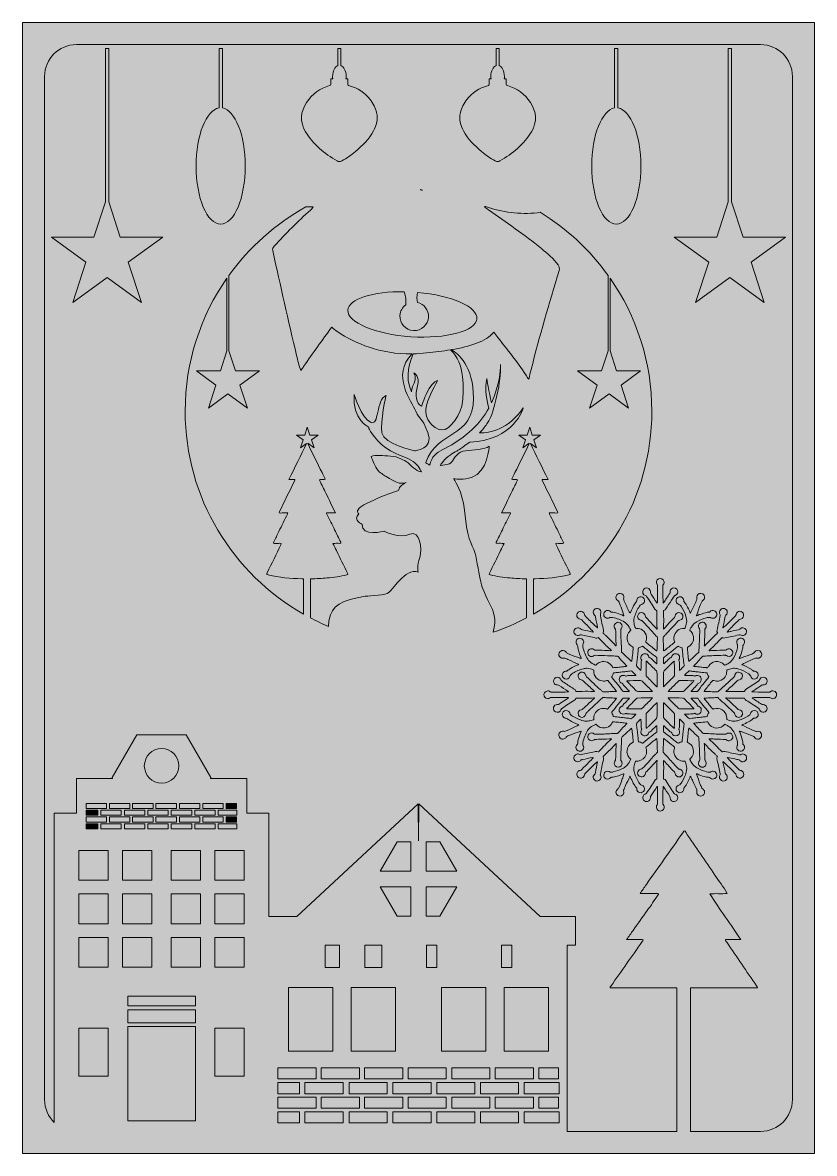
# Model space of a CAD drawing. Header units: centimetres. Extents: x 0.3 to 13.7, y -19.5 to -0.5.
import ezdxf

# ---------------------------------------------------------------- set-up
doc = ezdxf.new("R2010")
doc.units = ezdxf.units.CM
doc.header["$MEASUREMENT"] = 0
doc.layers.add('Layer 1', color=7, linetype='Continuous')

# ---------------------------------------------------------------- blocks, each defined once
blk = doc.blocks.new('block 3')
at = {"layer": 'Layer 1', "true_color": 0x2e3543}
h = blk.add_hatch(color=159, dxfattribs=at)
h.dxf.hatch_style = 2
h.paths.add_polyline_path([(13.664, -0.465), (13.664, -19.55), (0.306, -19.55), (0.306, -0.465)])
at = {"layer": 'Layer 1', "lineweight": 0}
blk.add_lwpolyline([(13.664, -0.465), (13.664, -19.55), (0.306, -19.55), (0.306, -0.465), (13.664, -0.465)], dxfattribs=at)
blk = doc.blocks.new('block 2')
at = {"layer": 'Layer 1'}
blk.add_blockref('block 3', (0, 0), dxfattribs=at)
blk = doc.blocks.new('block 4')
at = {"layer": 'Layer 1', "true_color": 0x96c23c}
h = blk.add_hatch(color=73, dxfattribs=at)
h.dxf.hatch_style = 2
edge = h.paths.add_edge_path()
edge.add_spline(control_points=[(12.757, -0.836), (12.757, -0.836), (1.213, -0.836), (1.213, -0.836), (0.917, -0.836), (0.676, -1.077), (0.676, -1.373), (0.676, -1.373), (0.676, -18.642), (0.676, -18.642), (0.676, -18.793), (0.739, -18.929), (0.839, -19.027), (0.839, -19.027), (0.839, -13.806), (0.839, -13.806), (0.839, -13.806), (1.212, -13.806), (1.212, -13.806), (1.212, -13.806), (1.212, -13.22), (1.212, -13.22), (1.212, -13.22), (1.824, -13.22), (1.824, -13.22), (1.824, -13.22), (1.818, -13.208), (1.818, -13.208), (1.818, -13.208), (2.234, -12.488), (2.234, -12.488), (2.234, -12.488), (3.066, -12.488), (3.066, -12.488), (3.066, -12.488), (3.482, -13.208), (3.482, -13.208), (3.482, -13.208), (3.475, -13.22), (3.475, -13.22), (3.475, -13.22), (4.087, -13.22), (4.087, -13.22), (4.087, -13.22), (4.087, -13.806), (4.087, -13.806), (4.087, -13.806), (4.46, -13.806), (4.46, -13.806), (4.46, -13.806), (4.46, -15.551), (4.46, -15.551), (4.46, -15.551), (4.932, -15.551), (4.932, -15.551), (4.932, -15.551), (6.978, -13.648), (6.978, -13.648), (6.978, -13.648), (6.985, -14.275), (6.985, -14.275), (6.985, -14.275), (6.992, -13.648), (6.992, -13.648), (6.992, -13.648), (9.038, -15.551), (9.038, -15.551), (9.038, -15.551), (9.632, -15.551), (9.632, -15.551), (9.632, -15.551), (9.632, -16.038), (9.632, -16.038), (9.632, -16.038), (9.495, -16.038), (9.495, -16.038), (9.495, -16.038), (9.495, -19.179), (9.495, -19.179), (9.495, -19.179), (11.344, -19.179), (11.344, -19.179), (11.344, -19.179), (11.344, -16.756), (11.344, -16.756), (10.981, -16.757), (10.618, -16.756), (10.254, -16.756), (10.242, -16.756), (10.225, -16.762), (10.218, -16.753), (10.211, -16.741), (10.227, -16.732), (10.234, -16.722), (10.409, -16.473), (10.584, -16.225), (10.76, -15.976), (10.766, -15.967), (10.779, -15.958), (10.774, -15.948), (10.768, -15.935), (10.752, -15.942), (10.74, -15.942), (10.661, -15.941), (10.583, -15.942), (10.496, -15.942), (10.536, -15.886), (10.57, -15.836), (10.605, -15.787), (10.685, -15.674), (10.763, -15.56), (10.845, -15.45), (10.908, -15.366), (10.964, -15.278), (11.025, -15.192), (11.03, -15.186), (11.04, -15.179), (11.035, -15.17), (11.03, -15.162), (11.018, -15.165), (11.009, -15.165), (10.915, -15.165), (10.82, -15.165), (10.723, -15.165), (10.758, -15.114), (10.794, -15.062), (10.83, -15.01), (11.035, -14.72), (11.24, -14.429), (11.445, -14.138), (11.447, -14.136), (11.449, -14.133), (11.451, -14.13), (11.474, -14.099), (11.473, -14.1), (11.494, -14.131), (11.659, -14.372), (11.825, -14.612), (11.987, -14.854), (12.054, -14.953), (12.127, -15.048), (12.187, -15.15), (12.189, -15.153), (12.189, -15.156), (12.192, -15.164), (12.094, -15.172), (11.998, -15.16), (11.9, -15.171), (12.068, -15.429), (12.249, -15.68), (12.423, -15.941), (12.334, -15.941), (12.25, -15.941), (12.164, -15.941), (12.166, -15.962), (12.178, -15.974), (12.187, -15.987), (12.355, -16.233), (12.523, -16.479), (12.69, -16.724), (12.696, -16.733), (12.71, -16.742), (12.703, -16.753), (12.697, -16.761), (12.683, -16.756), (12.674, -16.756), (12.308, -16.756), (11.942, -16.756), (11.577, -16.756), (11.577, -16.756), (11.577, -19.179), (11.577, -19.179), (11.577, -19.179), (12.757, -19.179), (12.757, -19.179), (13.053, -19.179), (13.294, -18.938), (13.294, -18.642), (13.294, -18.642), (13.294, -1.373), (13.294, -1.373), (13.294, -1.077), (13.053, -0.836), (12.757, -0.836)], knot_values=[0, 0, 0, 0, 1, 1, 1, 2, 2, 2, 3, 3, 3, 4, 4, 4, 5, 5, 5, 6, 6, 6, 7, 7, 7, 8, 8, 8, 9, 9, 9, 10, 10, 10, 11, 11, 11, 12, 12, 12, 13, 13, 13, 14, 14, 14, 15, 15, 15, 16, 16, 16, 17, 17, 17, 18, 18, 18, 19, 19, 19, 20, 20, 20, 21, 21, 21, 22, 22, 22, 23, 23, 23, 24, 24, 24, 25, 25, 25, 26, 26, 26, 27, 27, 27, 28, 28, 28, 29, 29, 29, 30, 30, 30, 31, 31, 31, 32, 32, 32, 33, 33, 33, 34, 34, 34, 35, 35, 35, 36, 36, 36, 37, 37, 37, 38, 38, 38, 39, 39, 39, 40, 40, 40, 41, 41, 41, 42, 42, 42, 43, 43, 43, 44, 44, 44, 45, 45, 45, 46, 46, 46, 47, 47, 47, 48, 48, 48, 49, 49, 49, 50, 50, 50, 51, 51, 51, 52, 52, 52, 53, 53, 53, 54, 54, 54, 55, 55, 55, 56, 56, 56, 57, 57, 57, 58, 58, 58, 59, 59, 59, 60, 60, 60, 61, 61, 61, 61], degree=3, periodic=1)
edge = h.paths.add_edge_path()
edge.add_spline(control_points=[(10.294, -1.906), (10.294, -1.906), (10.294, -0.903), (10.294, -0.903), (10.294, -0.903), (10.351, -0.903), (10.351, -0.903), (10.351, -0.903), (10.351, -1.906), (10.351, -1.906), (10.566, -1.941), (10.737, -2.366), (10.737, -2.885), (10.737, -3.428), (10.551, -3.867), (10.323, -3.867), (10.094, -3.867), (9.909, -3.428), (9.909, -2.885), (9.909, -2.366), (10.079, -1.941), (10.294, -1.906)], knot_values=[0, 0, 0, 0, 1, 1, 1, 2, 2, 2, 3, 3, 3, 4, 4, 4, 5, 5, 5, 6, 6, 6, 7, 7, 7, 7], degree=3, periodic=1)
edge = h.paths.add_edge_path()
edge.add_spline(control_points=[(7.692, -1.984), (7.712, -1.902), (7.75, -1.829), (7.802, -1.763), (7.892, -1.647), (8.007, -1.569), (8.15, -1.531), (8.171, -1.526), (8.179, -1.517), (8.177, -1.495), (8.175, -1.473), (8.177, -1.451), (8.176, -1.429), (8.176, -1.424), (8.176, -1.42), (8.177, -1.416), (8.177, -1.416), (8.209, -1.416), (8.209, -1.416), (8.207, -1.403), (8.206, -1.389), (8.206, -1.375), (8.206, -1.283), (8.244, -1.208), (8.296, -1.19), (8.296, -1.19), (8.296, -0.903), (8.296, -0.903), (8.296, -0.903), (8.344, -0.903), (8.344, -0.903), (8.344, -0.903), (8.344, -1.19), (8.344, -1.19), (8.396, -1.208), (8.434, -1.283), (8.434, -1.375), (8.434, -1.389), (8.434, -1.403), (8.432, -1.416), (8.432, -1.416), (8.463, -1.416), (8.463, -1.416), (8.464, -1.42), (8.464, -1.423), (8.464, -1.428), (8.462, -1.452), (8.464, -1.477), (8.463, -1.502), (8.462, -1.518), (8.468, -1.525), (8.484, -1.529), (8.65, -1.574), (8.779, -1.67), (8.872, -1.813), (8.978, -1.974), (8.991, -2.139), (8.89, -2.307), (8.764, -2.519), (8.572, -2.678), (8.359, -2.8), (8.331, -2.816), (8.306, -2.814), (8.279, -2.799), (8.197, -2.755), (8.121, -2.701), (8.049, -2.641), (7.929, -2.542), (7.82, -2.433), (7.745, -2.294), (7.693, -2.197), (7.665, -2.095), (7.692, -1.984)], knot_values=[0, 0, 0, 0, 1, 1, 1, 2, 2, 2, 3, 3, 3, 4, 4, 4, 5, 5, 5, 6, 6, 6, 7, 7, 7, 8, 8, 8, 9, 9, 9, 10, 10, 10, 11, 11, 11, 12, 12, 12, 13, 13, 13, 14, 14, 14, 15, 15, 15, 16, 16, 16, 17, 17, 17, 18, 18, 18, 19, 19, 19, 20, 20, 20, 21, 21, 21, 22, 22, 22, 23, 23, 23, 24, 24, 24, 24], degree=3, periodic=1)
edge = h.paths.add_edge_path()
edge.add_spline(control_points=[(7.021, -3.284), (7.032, -3.283), (7.042, -3.285), (7.05, -3.292), (7.041, -3.291), (7.03, -3.29), (7.02, -3.289), (7.021, -3.287), (7.021, -3.286), (7.021, -3.284)], knot_values=[0, 0, 0, 0, 1, 1, 1, 2, 2, 2, 3, 3, 3, 3], degree=3, periodic=1)
edge = h.paths.add_edge_path()
edge.add_spline(control_points=[(6.745, -5.008), (6.761, -5.05), (6.781, -5.125), (6.769, -5.228), (6.713, -5.269), (6.676, -5.334), (6.672, -5.408), (6.665, -5.541), (6.767, -5.655), (6.9, -5.662), (7.032, -5.669), (7.146, -5.567), (7.153, -5.434), (7.159, -5.317), (7.08, -5.215), (6.97, -5.188), (6.96, -5.147), (6.952, -5.085), (6.969, -5.02), (7.541, -5.068), (7.984, -5.262), (7.971, -5.463), (7.957, -5.67), (7.459, -5.806), (6.857, -5.766), (6.256, -5.726), (5.78, -5.525), (5.793, -5.318), (5.806, -5.129), (6.218, -5), (6.745, -5.008)], knot_values=[0, 0, 0, 0, 1, 1, 1, 2, 2, 2, 3, 3, 3, 4, 4, 4, 5, 5, 5, 6, 6, 6, 7, 7, 7, 8, 8, 8, 9, 9, 9, 10, 10, 10, 10], degree=3, periodic=1)
edge = h.paths.add_edge_path()
edge.add_spline(control_points=[(7.164, -6.643), (7.091, -6.761), (7.037, -6.939), (7.037, -6.939), (6.937, -6.886), (6.927, -6.761), (6.97, -6.593), (7.01, -6.433), (6.912, -6.38), (6.905, -6.376), (6.909, -6.383), (6.957, -6.465), (6.912, -6.549), (6.864, -6.637), (6.868, -6.695), (6.868, -6.695), (6.741, -6.456), (6.855, -6.15), (6.895, -6.056), (6.969, -6.055), (7.044, -6.05), (7.122, -6.041), (7.262, -6.025), (7.398, -6.008), (7.525, -5.987), (7.772, -6.204), (7.747, -6.677), (7.729, -6.86), (7.71, -7.051), (7.529, -7.356), (7.373, -7.338), (7.218, -7.32), (7.091, -7.143), (7.106, -6.99), (7.119, -6.837), (7.307, -6.505), (7.307, -6.505), (7.307, -6.505), (7.237, -6.525), (7.164, -6.643)], knot_values=[0, 0, 0, 0, 1, 1, 1, 2, 2, 2, 3, 3, 3, 4, 4, 4, 5, 5, 5, 6, 6, 6, 7, 7, 7, 8, 8, 8, 9, 9, 9, 10, 10, 10, 11, 11, 11, 12, 12, 12, 13, 13, 13, 13], degree=3, periodic=1)
edge = h.paths.add_edge_path()
edge.add_spline(control_points=[(5.098, -1.813), (5.191, -1.67), (5.32, -1.574), (5.486, -1.529), (5.502, -1.525), (5.508, -1.518), (5.507, -1.502), (5.506, -1.477), (5.508, -1.452), (5.506, -1.428), (5.506, -1.423), (5.506, -1.42), (5.507, -1.416), (5.507, -1.416), (5.538, -1.416), (5.538, -1.416), (5.536, -1.403), (5.536, -1.389), (5.536, -1.375), (5.536, -1.283), (5.574, -1.208), (5.626, -1.19), (5.626, -1.19), (5.626, -0.903), (5.626, -0.903), (5.626, -0.903), (5.674, -0.903), (5.674, -0.903), (5.674, -0.903), (5.674, -1.19), (5.674, -1.19), (5.726, -1.208), (5.764, -1.283), (5.764, -1.375), (5.764, -1.389), (5.763, -1.403), (5.761, -1.416), (5.761, -1.416), (5.793, -1.416), (5.793, -1.416), (5.794, -1.42), (5.794, -1.424), (5.794, -1.429), (5.793, -1.451), (5.795, -1.473), (5.793, -1.495), (5.791, -1.517), (5.799, -1.526), (5.82, -1.531), (5.963, -1.569), (6.078, -1.647), (6.168, -1.763), (6.22, -1.829), (6.258, -1.902), (6.278, -1.984), (6.305, -2.095), (6.277, -2.197), (6.225, -2.294), (6.15, -2.433), (6.041, -2.542), (5.921, -2.641), (5.849, -2.701), (5.773, -2.755), (5.691, -2.799), (5.664, -2.814), (5.639, -2.816), (5.611, -2.8), (5.398, -2.678), (5.206, -2.519), (5.08, -2.307), (4.979, -2.139), (4.992, -1.974), (5.098, -1.813)], knot_values=[0, 0, 0, 0, 1, 1, 1, 2, 2, 2, 3, 3, 3, 4, 4, 4, 5, 5, 5, 6, 6, 6, 7, 7, 7, 8, 8, 8, 9, 9, 9, 10, 10, 10, 11, 11, 11, 12, 12, 12, 13, 13, 13, 14, 14, 14, 15, 15, 15, 16, 16, 16, 17, 17, 17, 18, 18, 18, 19, 19, 19, 20, 20, 20, 21, 21, 21, 22, 22, 22, 23, 23, 23, 24, 24, 24, 24], degree=3, periodic=1)
edge = h.paths.add_edge_path()
edge.add_spline(control_points=[(3.619, -1.906), (3.619, -1.906), (3.619, -0.903), (3.619, -0.903), (3.619, -0.903), (3.676, -0.903), (3.676, -0.903), (3.676, -0.903), (3.676, -1.906), (3.676, -1.906), (3.891, -1.941), (4.061, -2.366), (4.061, -2.885), (4.061, -3.428), (3.876, -3.867), (3.647, -3.867), (3.419, -3.867), (3.233, -3.428), (3.233, -2.885), (3.233, -2.366), (3.404, -1.941), (3.619, -1.906)], knot_values=[0, 0, 0, 0, 1, 1, 1, 2, 2, 2, 3, 3, 3, 4, 4, 4, 5, 5, 5, 6, 6, 6, 7, 7, 7, 7], degree=3, periodic=1)
h.paths.add_polyline_path([(2.311, -5.188), (1.731, -4.766), (1.15, -5.188), (1.372, -4.506), (0.792, -4.084), (1.509, -4.084), (1.702, -3.489), (1.702, -0.903), (1.758, -0.903), (1.758, -3.489), (1.952, -4.084), (2.669, -4.084), (2.089, -4.506)])
edge = h.paths.add_edge_path()
edge.add_spline(control_points=[(7.029, -8.046), (6.948, -8.041), (6.835, -7.922), (6.827, -7.91), (6.82, -7.899), (6.755, -7.853), (6.648, -7.81), (6.54, -7.767), (6.385, -7.778), (6.303, -7.769), (6.221, -7.76), (6.184, -7.79), (6.184, -7.79), (6.184, -7.79), (6.216, -7.881), (6.265, -7.968), (6.313, -8.054), (6.376, -8.085), (6.418, -8.113), (6.461, -8.141), (6.6, -8.226), (6.658, -8.236), (6.71, -8.246), (6.768, -8.229), (6.779, -8.226), (6.652, -8.278), (6.649, -8.363), (6.649, -8.363), (6.499, -8.401), (6.111, -8.564), (6.012, -8.637), (5.913, -8.71), (5.976, -8.753), (5.976, -8.753), (5.871, -8.869), (6.036, -8.933), (6.036, -8.933), (6.018, -9.146), (6.407, -9.05), (6.407, -9.05), (6.407, -9.05), (6.667, -9.18), (6.838, -9.101), (7.008, -9.023), (7.056, -9.349), (7.007, -9.49), (6.958, -9.633), (6.978, -9.743), (6.978, -9.743), (6.763, -9.648), (6.544, -10.069), (6.458, -10.101), (6.371, -10.133), (6.087, -10.148), (6.087, -10.148), (5.694, -10.2), (5.511, -10.32), (5.478, -10.538), (5.472, -10.575), (5.467, -10.615), (5.465, -10.656), (5.361, -10.612), (5.259, -10.564), (5.16, -10.511), (5.16, -10.511), (5.16, -9.852), (5.16, -9.852), (5.163, -9.851), (5.166, -9.851), (5.17, -9.851), (5.261, -9.851), (5.353, -9.846), (5.444, -9.838), (5.555, -9.828), (5.666, -9.814), (5.774, -9.785), (5.788, -9.781), (5.799, -9.779), (5.789, -9.759), (5.725, -9.632), (5.663, -9.504), (5.6, -9.377), (5.581, -9.337), (5.562, -9.298), (5.541, -9.254), (5.583, -9.254), (5.621, -9.253), (5.659, -9.254), (5.68, -9.255), (5.682, -9.249), (5.672, -9.232), (5.638, -9.164), (5.602, -9.096), (5.57, -9.026), (5.528, -8.938), (5.484, -8.85), (5.439, -8.763), (5.428, -8.741), (5.43, -8.738), (5.454, -8.74), (5.496, -8.743), (5.538, -8.741), (5.582, -8.739), (5.58, -8.734), (5.579, -8.731), (5.578, -8.728), (5.526, -8.621), (5.475, -8.515), (5.423, -8.409), (5.388, -8.337), (5.354, -8.267), (5.319, -8.197), (5.311, -8.181), (5.313, -8.176), (5.331, -8.176), (5.351, -8.177), (5.372, -8.176), (5.392, -8.177), (5.414, -8.179), (5.414, -8.171), (5.405, -8.154), (5.389, -8.124), (5.375, -8.092), (5.359, -8.061), (5.278, -7.896), (5.197, -7.732), (5.116, -7.567), (5.116, -7.566), (5.115, -7.565), (5.115, -7.564), (5.115, -7.564), (5.222, -7.642), (5.222, -7.642), (5.222, -7.642), (5.178, -7.509), (5.178, -7.509), (5.178, -7.509), (5.292, -7.426), (5.292, -7.426), (5.292, -7.426), (5.152, -7.426), (5.152, -7.426), (5.152, -7.426), (5.108, -7.293), (5.108, -7.293), (5.108, -7.293), (5.065, -7.426), (5.065, -7.426), (5.065, -7.426), (4.925, -7.426), (4.925, -7.426), (4.925, -7.426), (5.038, -7.509), (5.038, -7.509), (5.038, -7.509), (4.995, -7.642), (4.995, -7.642), (4.995, -7.642), (5.098, -7.567), (5.098, -7.567), (4.998, -7.769), (4.899, -7.971), (4.798, -8.177), (4.798, -8.177), (4.876, -8.177), (4.876, -8.177), (4.905, -8.177), (4.905, -8.177), (4.892, -8.203), (4.808, -8.374), (4.724, -8.546), (4.639, -8.717), (4.63, -8.735), (4.629, -8.743), (4.653, -8.742), (4.695, -8.74), (4.737, -8.741), (4.781, -8.741), (4.778, -8.75), (4.776, -8.754), (4.774, -8.759), (4.726, -8.857), (4.678, -8.955), (4.63, -9.053), (4.601, -9.112), (4.572, -9.171), (4.542, -9.23), (4.531, -9.251), (4.537, -9.255), (4.558, -9.254), (4.588, -9.253), (4.617, -9.255), (4.647, -9.253), (4.667, -9.253), (4.672, -9.256), (4.663, -9.277), (4.586, -9.434), (4.51, -9.592), (4.433, -9.749), (4.419, -9.779), (4.419, -9.779), (4.451, -9.787), (4.636, -9.834), (4.825, -9.845), (5.015, -9.851), (5.028, -9.851), (5.037, -9.852), (5.044, -9.852), (5.044, -9.852), (5.044, -10.448), (5.044, -10.448), (3.853, -9.771), (3.048, -8.49), (3.048, -7.025), (3.048, -6.19), (3.309, -5.417), (3.753, -4.779), (3.753, -4.779), (3.753, -6.007), (3.753, -6.007), (3.753, -6.007), (3.644, -6.345), (3.644, -6.345), (3.644, -6.345), (3.237, -6.345), (3.237, -6.345), (3.237, -6.345), (3.566, -6.584), (3.566, -6.584), (3.566, -6.584), (3.44, -6.971), (3.44, -6.971), (3.44, -6.971), (3.77, -6.732), (3.77, -6.732), (3.77, -6.732), (4.099, -6.971), (4.099, -6.971), (4.099, -6.971), (3.973, -6.584), (3.973, -6.584), (3.973, -6.584), (4.302, -6.345), (4.302, -6.345), (4.302, -6.345), (3.895, -6.345), (3.895, -6.345), (3.895, -6.345), (3.786, -6.007), (3.786, -6.007), (3.786, -6.007), (3.786, -4.734), (3.786, -4.734), (4.127, -4.258), (4.572, -3.862), (5.086, -3.577), (5.126, -3.577), (5.166, -3.577), (5.208, -3.577), (5.195, -3.603), (5.176, -3.614), (5.161, -3.628), (4.947, -3.821), (4.745, -4.027), (4.55, -4.24), (4.531, -4.262), (4.519, -4.281), (4.526, -4.313), (4.657, -4.904), (4.786, -5.495), (4.928, -6.084), (4.948, -6.167), (4.965, -6.251), (4.999, -6.338), (5.018, -6.311), (5.033, -6.289), (5.047, -6.268), (5.201, -6.044), (5.36, -5.825), (5.52, -5.605), (5.549, -5.632), (5.583, -5.659), (5.624, -5.686), (5.912, -5.875), (6.334, -6.064), (6.878, -6.057), (6.515, -6.42), (6.869, -6.858), (6.94, -7.022), (7.013, -7.191), (7.027, -7.095), (7.142, -7.381), (7.257, -7.668), (6.92, -7.692), (6.92, -7.692), (6.92, -7.692), (6.405, -7.579), (6.368, -7.389), (6.332, -7.198), (6.441, -6.758), (6.441, -6.758), (6.26, -6.827), (6.33, -7.292), (6.173, -7.21), (6.016, -7.129), (5.901, -6.744), (5.901, -6.744), (5.867, -7.168), (6.145, -7.294), (6.145, -7.294), (6.145, -7.294), (6.132, -7.326), (6.297, -7.521), (6.461, -7.716), (6.726, -7.777), (6.858, -7.849), (6.959, -7.904), (7.015, -8.003), (7.036, -8.046), (7.034, -8.046), (7.032, -8.046), (7.029, -8.046)], knot_values=[0, 0, 0, 0, 1, 1, 1, 2, 2, 2, 3, 3, 3, 4, 4, 4, 5, 5, 5, 6, 6, 6, 7, 7, 7, 8, 8, 8, 9, 9, 9, 10, 10, 10, 11, 11, 11, 12, 12, 12, 13, 13, 13, 14, 14, 14, 15, 15, 15, 16, 16, 16, 17, 17, 17, 18, 18, 18, 19, 19, 19, 20, 20, 20, 21, 21, 21, 22, 22, 22, 23, 23, 23, 24, 24, 24, 25, 25, 25, 26, 26, 26, 27, 27, 27, 28, 28, 28, 29, 29, 29, 30, 30, 30, 31, 31, 31, 32, 32, 32, 33, 33, 33, 34, 34, 34, 35, 35, 35, 36, 36, 36, 37, 37, 37, 38, 38, 38, 39, 39, 39, 40, 40, 40, 41, 41, 41, 42, 42, 42, 43, 43, 43, 44, 44, 44, 45, 45, 45, 46, 46, 46, 47, 47, 47, 48, 48, 48, 49, 49, 49, 50, 50, 50, 51, 51, 51, 52, 52, 52, 53, 53, 53, 54, 54, 54, 55, 55, 55, 56, 56, 56, 57, 57, 57, 58, 58, 58, 59, 59, 59, 60, 60, 60, 61, 61, 61, 62, 62, 62, 63, 63, 63, 64, 64, 64, 65, 65, 65, 66, 66, 66, 67, 67, 67, 68, 68, 68, 69, 69, 69, 70, 70, 70, 71, 71, 71, 72, 72, 72, 73, 73, 73, 74, 74, 74, 75, 75, 75, 76, 76, 76, 77, 77, 77, 78, 78, 78, 79, 79, 79, 80, 80, 80, 81, 81, 81, 82, 82, 82, 83, 83, 83, 84, 84, 84, 85, 85, 85, 86, 86, 86, 87, 87, 87, 88, 88, 88, 89, 89, 89, 90, 90, 90, 91, 91, 91, 92, 92, 92, 93, 93, 93, 94, 94, 94, 95, 95, 95, 96, 96, 96, 97, 97, 97, 98, 98, 98, 99, 99, 99, 100, 100, 100, 101, 101, 101, 102, 102, 102, 103, 103, 103, 104, 104, 104, 105, 105, 105, 106, 106, 106, 107, 107, 107, 107], degree=3, periodic=1)
edge = h.paths.add_edge_path()
edge.add_spline(control_points=[(8.926, -10.448), (8.926, -10.448), (8.926, -9.852), (8.926, -9.852), (8.933, -9.852), (8.942, -9.851), (8.955, -9.851), (9.145, -9.845), (9.334, -9.834), (9.519, -9.787), (9.551, -9.779), (9.551, -9.779), (9.537, -9.749), (9.46, -9.592), (9.384, -9.434), (9.307, -9.277), (9.298, -9.256), (9.303, -9.253), (9.323, -9.253), (9.353, -9.255), (9.382, -9.253), (9.412, -9.254), (9.433, -9.255), (9.439, -9.251), (9.428, -9.23), (9.398, -9.171), (9.369, -9.112), (9.34, -9.053), (9.292, -8.955), (9.244, -8.857), (9.196, -8.759), (9.194, -8.754), (9.192, -8.75), (9.189, -8.741), (9.233, -8.741), (9.275, -8.74), (9.317, -8.742), (9.341, -8.743), (9.34, -8.735), (9.331, -8.717), (9.246, -8.546), (9.162, -8.374), (9.078, -8.203), (9.065, -8.177), (9.065, -8.177), (9.094, -8.177), (9.094, -8.177), (9.172, -8.177), (9.172, -8.177), (9.071, -7.971), (8.972, -7.769), (8.872, -7.567), (8.872, -7.567), (8.975, -7.642), (8.975, -7.642), (8.975, -7.642), (8.932, -7.509), (8.932, -7.509), (8.932, -7.509), (9.045, -7.426), (9.045, -7.426), (9.045, -7.426), (8.905, -7.426), (8.905, -7.426), (8.905, -7.426), (8.862, -7.293), (8.862, -7.293), (8.862, -7.293), (8.818, -7.426), (8.818, -7.426), (8.818, -7.426), (8.678, -7.426), (8.678, -7.426), (8.678, -7.426), (8.792, -7.509), (8.792, -7.509), (8.792, -7.509), (8.748, -7.642), (8.748, -7.642), (8.748, -7.642), (8.855, -7.564), (8.855, -7.564), (8.855, -7.565), (8.854, -7.566), (8.854, -7.567), (8.773, -7.732), (8.692, -7.896), (8.611, -8.061), (8.595, -8.092), (8.581, -8.124), (8.565, -8.154), (8.556, -8.171), (8.556, -8.179), (8.578, -8.177), (8.598, -8.176), (8.619, -8.177), (8.639, -8.176), (8.657, -8.176), (8.659, -8.181), (8.651, -8.197), (8.616, -8.267), (8.582, -8.337), (8.547, -8.409), (8.495, -8.515), (8.444, -8.621), (8.392, -8.728), (8.391, -8.731), (8.39, -8.734), (8.388, -8.739), (8.432, -8.741), (8.474, -8.743), (8.516, -8.74), (8.54, -8.738), (8.542, -8.741), (8.531, -8.763), (8.486, -8.85), (8.442, -8.938), (8.4, -9.026), (8.368, -9.096), (8.332, -9.164), (8.298, -9.232), (8.288, -9.249), (8.29, -9.255), (8.311, -9.254), (8.349, -9.253), (8.387, -9.254), (8.429, -9.254), (8.408, -9.298), (8.389, -9.337), (8.37, -9.377), (8.307, -9.504), (8.245, -9.632), (8.181, -9.759), (8.171, -9.779), (8.182, -9.781), (8.196, -9.785), (8.304, -9.814), (8.415, -9.828), (8.526, -9.838), (8.617, -9.846), (8.709, -9.851), (8.8, -9.851), (8.804, -9.851), (8.807, -9.851), (8.81, -9.852), (8.81, -9.852), (8.81, -10.511), (8.81, -10.511), (8.628, -10.607), (8.439, -10.689), (8.242, -10.755), (8.285, -10.601), (8.286, -10.465), (8.206, -10.316), (8.125, -10.165), (8.051, -9.983), (8.04, -9.929), (8.029, -9.875), (7.982, -9.631), (7.952, -9.466), (7.922, -9.302), (7.811, -9.242), (7.779, -8.837), (7.747, -8.433), (7.633, -8.263), (7.608, -8.216), (7.6, -8.202), (7.593, -8.183), (7.581, -8.161), (7.642, -8.173), (7.733, -8.188), (7.888, -8.137), (8.152, -8.051), (8.178, -7.613), (8.178, -7.613), (8.107, -7.678), (7.901, -7.673), (7.776, -7.691), (7.65, -7.71), (7.611, -7.779), (7.564, -7.856), (7.521, -7.927), (7.471, -7.924), (7.353, -7.941), (7.364, -7.923), (7.375, -7.906), (7.389, -7.888), (7.471, -7.78), (7.567, -7.732), (7.631, -7.696), (7.641, -7.69), (7.737, -7.635), (7.85, -7.544), (8.603, -7.518), (8.751, -6.969), (8.751, -6.969), (8.506, -7.335), (8.184, -7.389), (8.017, -7.39), (8.061, -7.343), (8.102, -7.292), (8.138, -7.238), (8.232, -7.095), (8.261, -6.966), (8.309, -6.758), (8.356, -6.555), (8.368, -6.379), (8.369, -6.251), (8.368, -6.32), (8.353, -6.589), (8.217, -6.883), (8.173, -6.701), (8.136, -6.472), (8.136, -6.472), (8.095, -6.643), (8.146, -6.876), (8.171, -6.973), (8.102, -7.098), (8.01, -7.225), (7.886, -7.338), (7.46, -7.73), (7.242, -7.633), (7.176, -7.933), (7.13, -7.915), (7.107, -7.89), (7.107, -7.89), (7.306, -7.332), (7.909, -7.489), (7.912, -6.804), (7.915, -6.259), (7.649, -6.048), (7.539, -5.985), (7.856, -5.931), (8.118, -5.851), (8.256, -5.69), (8.279, -5.72), (8.302, -5.75), (8.325, -5.78), (8.484, -5.988), (8.652, -6.189), (8.796, -6.409), (8.812, -6.433), (8.82, -6.461), (8.845, -6.483), (8.859, -6.426), (8.871, -6.374), (8.885, -6.322), (9.026, -5.76), (9.191, -5.205), (9.356, -4.651), (9.368, -4.612), (9.362, -4.586), (9.34, -4.556), (9.261, -4.448), (9.161, -4.361), (9.058, -4.277), (8.773, -4.042), (8.464, -3.84), (8.166, -3.624), (8.142, -3.608), (8.116, -3.594), (8.096, -3.568), (8.104, -3.569), (8.109, -3.569), (8.113, -3.57), (8.399, -3.663), (8.69, -3.709), (8.991, -3.673), (9.007, -3.671), (9.023, -3.669), (9.038, -3.667), (9.488, -3.943), (9.878, -4.307), (10.184, -4.734), (10.184, -4.734), (10.184, -6.007), (10.184, -6.007), (10.184, -6.007), (10.075, -6.345), (10.075, -6.345), (10.075, -6.345), (9.668, -6.345), (9.668, -6.345), (9.668, -6.345), (9.997, -6.584), (9.997, -6.584), (9.997, -6.584), (9.871, -6.971), (9.871, -6.971), (9.871, -6.971), (10.2, -6.732), (10.2, -6.732), (10.2, -6.732), (10.53, -6.971), (10.53, -6.971), (10.53, -6.971), (10.404, -6.584), (10.404, -6.584), (10.404, -6.584), (10.733, -6.345), (10.733, -6.345), (10.733, -6.345), (10.326, -6.345), (10.326, -6.345), (10.326, -6.345), (10.217, -6.007), (10.217, -6.007), (10.217, -6.007), (10.217, -4.779), (10.217, -4.779), (10.661, -5.417), (10.922, -6.191), (10.922, -7.025), (10.922, -8.49), (10.117, -9.771), (8.926, -10.448)], knot_values=[0, 0, 0, 0, 1, 1, 1, 2, 2, 2, 3, 3, 3, 4, 4, 4, 5, 5, 5, 6, 6, 6, 7, 7, 7, 8, 8, 8, 9, 9, 9, 10, 10, 10, 11, 11, 11, 12, 12, 12, 13, 13, 13, 14, 14, 14, 15, 15, 15, 16, 16, 16, 17, 17, 17, 18, 18, 18, 19, 19, 19, 20, 20, 20, 21, 21, 21, 22, 22, 22, 23, 23, 23, 24, 24, 24, 25, 25, 25, 26, 26, 26, 27, 27, 27, 28, 28, 28, 29, 29, 29, 30, 30, 30, 31, 31, 31, 32, 32, 32, 33, 33, 33, 34, 34, 34, 35, 35, 35, 36, 36, 36, 37, 37, 37, 38, 38, 38, 39, 39, 39, 40, 40, 40, 41, 41, 41, 42, 42, 42, 43, 43, 43, 44, 44, 44, 45, 45, 45, 46, 46, 46, 47, 47, 47, 48, 48, 48, 49, 49, 49, 50, 50, 50, 51, 51, 51, 52, 52, 52, 53, 53, 53, 54, 54, 54, 55, 55, 55, 56, 56, 56, 57, 57, 57, 58, 58, 58, 59, 59, 59, 60, 60, 60, 61, 61, 61, 62, 62, 62, 63, 63, 63, 64, 64, 64, 65, 65, 65, 66, 66, 66, 67, 67, 67, 68, 68, 68, 69, 69, 69, 70, 70, 70, 71, 71, 71, 72, 72, 72, 73, 73, 73, 74, 74, 74, 75, 75, 75, 76, 76, 76, 77, 77, 77, 78, 78, 78, 79, 79, 79, 80, 80, 80, 81, 81, 81, 82, 82, 82, 83, 83, 83, 84, 84, 84, 85, 85, 85, 86, 86, 86, 87, 87, 87, 88, 88, 88, 89, 89, 89, 90, 90, 90, 91, 91, 91, 92, 92, 92, 93, 93, 93, 94, 94, 94, 95, 95, 95, 96, 96, 96, 97, 97, 97, 98, 98, 98, 99, 99, 99, 100, 100, 100, 101, 101, 101, 102, 102, 102, 103, 103, 103, 104, 104, 104, 105, 105, 105, 105], degree=3, periodic=1)
edge = h.paths.add_edge_path()
edge.add_spline(control_points=[(13.026, -11.822), (13.021, -11.849), (13.004, -11.866), (12.977, -11.873), (12.956, -11.879), (12.938, -11.874), (12.922, -11.861), (12.914, -11.855), (12.907, -11.853), (12.897, -11.853), (12.843, -11.853), (12.79, -11.853), (12.736, -11.853), (12.696, -11.854), (12.655, -11.857), (12.615, -11.859), (12.614, -11.859), (12.613, -11.86), (12.612, -11.86), (12.611, -11.863), (12.614, -11.865), (12.616, -11.866), (12.669, -11.9), (12.722, -11.935), (12.774, -11.969), (12.78, -11.973), (12.787, -11.976), (12.795, -11.974), (12.804, -11.973), (12.813, -11.975), (12.823, -11.978), (12.85, -11.987), (12.869, -12.015), (12.867, -12.044), (12.864, -12.074), (12.843, -12.098), (12.813, -12.104), (12.785, -12.11), (12.755, -12.095), (12.742, -12.068), (12.741, -12.066), (12.74, -12.064), (12.74, -12.062), (12.738, -12.049), (12.729, -12.043), (12.72, -12.037), (12.652, -11.992), (12.583, -11.947), (12.513, -11.904), (12.5, -11.895), (12.49, -11.886), (12.487, -11.869), (12.486, -11.865), (12.483, -11.864), (12.479, -11.864), (12.461, -11.864), (12.443, -11.865), (12.426, -11.865), (12.363, -11.867), (12.3, -11.867), (12.237, -11.866), (12.221, -11.866), (12.206, -11.864), (12.19, -11.863), (12.185, -11.863), (12.179, -11.862), (12.173, -11.863), (12.171, -11.867), (12.174, -11.868), (12.176, -11.87), (12.191, -11.883), (12.205, -11.897), (12.22, -11.909), (12.267, -11.95), (12.311, -11.994), (12.356, -12.037), (12.36, -12.041), (12.364, -12.044), (12.368, -12.048), (12.375, -12.056), (12.384, -12.06), (12.395, -12.061), (12.425, -12.065), (12.447, -12.089), (12.451, -12.12), (12.454, -12.148), (12.436, -12.176), (12.408, -12.187), (12.373, -12.201), (12.333, -12.179), (12.323, -12.144), (12.322, -12.141), (12.321, -12.138), (12.321, -12.134), (12.32, -12.124), (12.315, -12.117), (12.307, -12.11), (12.271, -12.076), (12.236, -12.042), (12.2, -12.009), (12.16, -11.972), (12.119, -11.936), (12.079, -11.899), (12.066, -11.888), (12.053, -11.875), (12.041, -11.863), (12.036, -11.858), (12.031, -11.856), (12.023, -11.856), (11.989, -11.858), (11.955, -11.861), (11.921, -11.862), (11.888, -11.863), (11.855, -11.864), (11.822, -11.865), (11.816, -11.865), (11.808, -11.862), (11.805, -11.868), (11.803, -11.873), (11.81, -11.877), (11.813, -11.882), (11.839, -11.914), (11.864, -11.946), (11.89, -11.978), (11.908, -12), (11.926, -12.022), (11.944, -12.044), (11.946, -12.046), (11.947, -12.047), (11.949, -12.049), (11.951, -12.052), (11.954, -12.053), (11.957, -12.052), (11.962, -12.05), (11.967, -12.048), (11.972, -12.047), (12.066, -12.018), (12.167, -12.078), (12.184, -12.18), (12.185, -12.193), (12.185, -12.205), (12.185, -12.217), (12.184, -12.223), (12.186, -12.227), (12.192, -12.229), (12.222, -12.24), (12.252, -12.25), (12.284, -12.254), (12.313, -12.258), (12.341, -12.253), (12.369, -12.247), (12.43, -12.232), (12.487, -12.205), (12.541, -12.172), (12.553, -12.165), (12.565, -12.156), (12.575, -12.146), (12.581, -12.139), (12.587, -12.133), (12.589, -12.123), (12.594, -12.103), (12.608, -12.088), (12.628, -12.08), (12.66, -12.066), (12.698, -12.082), (12.712, -12.114), (12.726, -12.146), (12.712, -12.184), (12.68, -12.2), (12.669, -12.205), (12.658, -12.207), (12.646, -12.206), (12.641, -12.205), (12.637, -12.207), (12.634, -12.21), (12.61, -12.234), (12.581, -12.25), (12.552, -12.266), (12.518, -12.284), (12.484, -12.302), (12.447, -12.314), (12.445, -12.315), (12.443, -12.316), (12.441, -12.317), (12.441, -12.322), (12.445, -12.322), (12.448, -12.323), (12.499, -12.348), (12.549, -12.373), (12.6, -12.397), (12.625, -12.409), (12.65, -12.417), (12.675, -12.427), (12.68, -12.429), (12.685, -12.429), (12.69, -12.427), (12.703, -12.423), (12.716, -12.422), (12.73, -12.427), (12.759, -12.436), (12.776, -12.462), (12.775, -12.492), (12.774, -12.522), (12.753, -12.548), (12.725, -12.556), (12.695, -12.564), (12.665, -12.548), (12.653, -12.527), (12.648, -12.517), (12.641, -12.512), (12.631, -12.508), (12.575, -12.48), (12.516, -12.462), (12.457, -12.441), (12.438, -12.435), (12.418, -12.428), (12.399, -12.422), (12.395, -12.426), (12.398, -12.429), (12.399, -12.431), (12.423, -12.479), (12.438, -12.53), (12.451, -12.582), (12.455, -12.597), (12.457, -12.613), (12.457, -12.629), (12.457, -12.638), (12.46, -12.645), (12.467, -12.652), (12.499, -12.683), (12.491, -12.736), (12.451, -12.756), (12.425, -12.769), (12.396, -12.763), (12.376, -12.746), (12.356, -12.727), (12.35, -12.697), (12.361, -12.672), (12.363, -12.668), (12.365, -12.665), (12.367, -12.661), (12.369, -12.658), (12.37, -12.655), (12.37, -12.652), (12.37, -12.637), (12.371, -12.623), (12.367, -12.608), (12.352, -12.538), (12.328, -12.472), (12.289, -12.411), (12.27, -12.38), (12.243, -12.356), (12.212, -12.337), (12.195, -12.327), (12.176, -12.318), (12.158, -12.31), (12.151, -12.307), (12.151, -12.307), (12.146, -12.313), (12.124, -12.337), (12.098, -12.354), (12.067, -12.364), (11.991, -12.387), (11.909, -12.35), (11.873, -12.282), (11.87, -12.276), (11.869, -12.269), (11.864, -12.266), (11.858, -12.262), (11.852, -12.266), (11.846, -12.266), (11.803, -12.271), (11.759, -12.275), (11.716, -12.28), (11.693, -12.282), (11.671, -12.284), (11.649, -12.287), (11.642, -12.287), (11.635, -12.289), (11.628, -12.291), (11.628, -12.296), (11.631, -12.298), (11.634, -12.3), (11.682, -12.35), (11.729, -12.401), (11.775, -12.453), (11.781, -12.46), (11.787, -12.462), (11.795, -12.462), (11.834, -12.461), (11.873, -12.464), (11.911, -12.466), (11.943, -12.467), (11.974, -12.47), (12.005, -12.472), (12.039, -12.473), (12.072, -12.474), (12.106, -12.475), (12.124, -12.475), (12.142, -12.475), (12.16, -12.476), (12.168, -12.476), (12.174, -12.475), (12.181, -12.469), (12.193, -12.459), (12.207, -12.454), (12.223, -12.455), (12.257, -12.455), (12.283, -12.478), (12.287, -12.512), (12.292, -12.543), (12.271, -12.574), (12.24, -12.583), (12.219, -12.589), (12.199, -12.585), (12.182, -12.571), (12.174, -12.565), (12.167, -12.563), (12.157, -12.563), (12.106, -12.562), (12.054, -12.561), (12.003, -12.558), (11.971, -12.557), (11.94, -12.555), (11.909, -12.553), (11.901, -12.552), (11.894, -12.552), (11.888, -12.553), (11.887, -12.554), (11.887, -12.554), (11.887, -12.555), (11.887, -12.555), (11.887, -12.556), (11.887, -12.556), (11.888, -12.557), (11.889, -12.559), (11.891, -12.56), (11.968, -12.625), (12.036, -12.702), (12.106, -12.774), (12.111, -12.775), (12.113, -12.772), (12.116, -12.771), (12.127, -12.764), (12.139, -12.763), (12.152, -12.766), (12.193, -12.776), (12.234, -12.785), (12.274, -12.794), (12.318, -12.803), (12.362, -12.812), (12.406, -12.821), (12.413, -12.822), (12.418, -12.821), (12.424, -12.817), (12.443, -12.807), (12.463, -12.805), (12.483, -12.815), (12.508, -12.828), (12.522, -12.849), (12.521, -12.878), (12.52, -12.903), (12.503, -12.926), (12.479, -12.936), (12.453, -12.945), (12.429, -12.94), (12.409, -12.92), (12.407, -12.919), (12.406, -12.917), (12.404, -12.916), (12.4, -12.909), (12.395, -12.907), (12.388, -12.906), (12.366, -12.902), (12.344, -12.897), (12.322, -12.892), (12.282, -12.884), (12.241, -12.875), (12.2, -12.866), (12.198, -12.866), (12.196, -12.865), (12.194, -12.867), (12.194, -12.87), (12.196, -12.872), (12.198, -12.874), (12.219, -12.897), (12.239, -12.92), (12.261, -12.942), (12.304, -12.987), (12.349, -13.031), (12.393, -13.076), (12.398, -13.081), (12.402, -13.085), (12.41, -13.085), (12.417, -13.085), (12.423, -13.087), (12.43, -13.09), (12.462, -13.102), (12.474, -13.131), (12.472, -13.154), (12.469, -13.189), (12.448, -13.208), (12.421, -13.215), (12.388, -13.223), (12.349, -13.203), (12.342, -13.165), (12.34, -13.158), (12.34, -13.151), (12.337, -13.146), (12.334, -13.14), (12.328, -13.135), (12.323, -13.13), (12.284, -13.091), (12.246, -13.053), (12.206, -13.015), (12.181, -12.991), (12.155, -12.967), (12.129, -12.943), (12.127, -12.942), (12.125, -12.939), (12.122, -12.939), (12.12, -12.941), (12.121, -12.943), (12.121, -12.946), (12.135, -13.006), (12.148, -13.067), (12.16, -13.128), (12.162, -13.138), (12.165, -13.145), (12.173, -13.152), (12.192, -13.169), (12.199, -13.191), (12.193, -13.216), (12.187, -13.24), (12.171, -13.257), (12.146, -13.264), (12.112, -13.273), (12.077, -13.253), (12.066, -13.219), (12.061, -13.202), (12.063, -13.186), (12.071, -13.17), (12.076, -13.162), (12.076, -13.155), (12.074, -13.146), (12.06, -13.069), (12.043, -12.993), (12.026, -12.916), (12.024, -12.91), (12.023, -12.904), (12.021, -12.898), (12.018, -12.885), (12.019, -12.872), (12.026, -12.859), (12.03, -12.854), (12.03, -12.852), (12.024, -12.847), (12.013, -12.836), (12.001, -12.824), (11.989, -12.813), (11.959, -12.785), (11.93, -12.756), (11.9, -12.728), (11.874, -12.702), (11.848, -12.674), (11.824, -12.646), (11.819, -12.641), (11.815, -12.636), (11.811, -12.632), (11.806, -12.634), (11.807, -12.637), (11.807, -12.639), (11.808, -12.65), (11.809, -12.661), (11.809, -12.673), (11.814, -12.75), (11.816, -12.827), (11.817, -12.905), (11.818, -12.913), (11.82, -12.919), (11.825, -12.926), (11.842, -12.946), (11.845, -12.969), (11.835, -12.993), (11.824, -13.018), (11.804, -13.031), (11.778, -13.032), (11.741, -13.035), (11.713, -13.008), (11.71, -12.973), (11.708, -12.955), (11.713, -12.94), (11.724, -12.926), (11.729, -12.92), (11.73, -12.914), (11.73, -12.906), (11.729, -12.856), (11.728, -12.805), (11.726, -12.755), (11.725, -12.722), (11.722, -12.69), (11.721, -12.657), (11.719, -12.621), (11.718, -12.584), (11.716, -12.547), (11.716, -12.547), (11.716, -12.538), (11.716, -12.538), (11.717, -12.531), (11.715, -12.525), (11.709, -12.521), (11.699, -12.513), (11.69, -12.504), (11.68, -12.495), (11.638, -12.457), (11.596, -12.418), (11.555, -12.379), (11.553, -12.377), (11.551, -12.373), (11.546, -12.374), (11.542, -12.386), (11.541, -12.4), (11.54, -12.413), (11.536, -12.441), (11.534, -12.47), (11.531, -12.498), (11.528, -12.524), (11.525, -12.551), (11.522, -12.577), (11.521, -12.585), (11.521, -12.593), (11.52, -12.602), (11.519, -12.608), (11.521, -12.611), (11.527, -12.614), (11.54, -12.62), (11.553, -12.627), (11.564, -12.637), (11.594, -12.661), (11.614, -12.692), (11.622, -12.731), (11.634, -12.792), (11.616, -12.845), (11.571, -12.888), (11.569, -12.889), (11.568, -12.891), (11.566, -12.892), (11.563, -12.895), (11.562, -12.897), (11.564, -12.901), (11.575, -12.925), (11.586, -12.949), (11.601, -12.971), (11.621, -13.001), (11.648, -13.024), (11.68, -13.043), (11.738, -13.077), (11.8, -13.099), (11.866, -13.113), (11.88, -13.116), (11.893, -13.115), (11.908, -13.115), (11.912, -13.115), (11.916, -13.112), (11.92, -13.11), (11.936, -13.1), (11.953, -13.098), (11.971, -13.104), (11.998, -13.112), (12.015, -13.133), (12.018, -13.161), (12.021, -13.186), (12.006, -13.212), (11.983, -13.224), (11.959, -13.237), (11.929, -13.234), (11.91, -13.215), (11.9, -13.205), (11.889, -13.202), (11.876, -13.202), (11.854, -13.202), (11.833, -13.195), (11.812, -13.19), (11.768, -13.178), (11.726, -13.164), (11.685, -13.144), (11.684, -13.144), (11.682, -13.143), (11.681, -13.142), (11.68, -13.142), (11.679, -13.142), (11.678, -13.143), (11.677, -13.144), (11.677, -13.145), (11.677, -13.146), (11.677, -13.147), (11.678, -13.148), (11.678, -13.149), (11.698, -13.207), (11.717, -13.265), (11.739, -13.322), (11.747, -13.344), (11.757, -13.364), (11.766, -13.385), (11.769, -13.391), (11.773, -13.393), (11.778, -13.396), (11.797, -13.407), (11.809, -13.424), (11.812, -13.446), (11.814, -13.455), (11.812, -13.464), (11.81, -13.472), (11.802, -13.5), (11.775, -13.52), (11.746, -13.521), (11.717, -13.521), (11.691, -13.503), (11.682, -13.475), (11.678, -13.463), (11.677, -13.451), (11.681, -13.439), (11.684, -13.43), (11.682, -13.422), (11.679, -13.413), (11.662, -13.364), (11.639, -13.317), (11.616, -13.27), (11.604, -13.244), (11.591, -13.219), (11.578, -13.193), (11.577, -13.191), (11.576, -13.188), (11.574, -13.186), (11.569, -13.189), (11.569, -13.194), (11.567, -13.198), (11.549, -13.247), (11.525, -13.291), (11.499, -13.335), (11.489, -13.351), (11.478, -13.366), (11.465, -13.379), (11.461, -13.383), (11.46, -13.386), (11.46, -13.391), (11.462, -13.401), (11.46, -13.411), (11.456, -13.421), (11.445, -13.45), (11.416, -13.466), (11.385, -13.462), (11.355, -13.457), (11.332, -13.431), (11.33, -13.401), (11.328, -13.372), (11.346, -13.344), (11.375, -13.335), (11.388, -13.331), (11.398, -13.324), (11.407, -13.314), (11.414, -13.306), (11.42, -13.297), (11.426, -13.287), (11.459, -13.233), (11.485, -13.177), (11.502, -13.115), (11.513, -13.073), (11.512, -13.031), (11.501, -12.989), (11.497, -12.972), (11.49, -12.955), (11.484, -12.938), (11.482, -12.932), (11.479, -12.929), (11.472, -12.929), (11.467, -12.93), (11.462, -12.929), (11.457, -12.93), (11.401, -12.932), (11.321, -12.893), (11.299, -12.805), (11.291, -12.773), (11.293, -12.741), (11.304, -12.71), (11.305, -12.708), (11.305, -12.706), (11.306, -12.704), (11.309, -12.699), (11.307, -12.695), (11.303, -12.692), (11.295, -12.686), (11.288, -12.68), (11.281, -12.674), (11.237, -12.639), (11.194, -12.604), (11.15, -12.568), (11.142, -12.562), (11.134, -12.556), (11.126, -12.55), (11.124, -12.549), (11.121, -12.55), (11.12, -12.552), (11.12, -12.557), (11.12, -12.561), (11.12, -12.566), (11.118, -12.606), (11.118, -12.646), (11.115, -12.687), (11.114, -12.703), (11.114, -12.719), (11.113, -12.736), (11.113, -12.747), (11.112, -12.759), (11.111, -12.771), (11.11, -12.776), (11.112, -12.78), (11.116, -12.784), (11.168, -12.836), (11.215, -12.893), (11.265, -12.947), (11.3, -12.984), (11.335, -13.021), (11.37, -13.058), (11.374, -13.062), (11.378, -13.064), (11.384, -13.065), (11.389, -13.065), (11.395, -13.066), (11.399, -13.068), (11.429, -13.077), (11.45, -13.109), (11.446, -13.137), (11.441, -13.172), (11.414, -13.196), (11.381, -13.196), (11.349, -13.196), (11.32, -13.172), (11.316, -13.141), (11.315, -13.129), (11.31, -13.12), (11.302, -13.112), (11.271, -13.08), (11.24, -13.047), (11.209, -13.015), (11.183, -12.987), (11.158, -12.958), (11.133, -12.929), (11.129, -12.925), (11.125, -12.92), (11.12, -12.917), (11.116, -12.921), (11.117, -12.925), (11.118, -12.929), (11.122, -12.97), (11.122, -13.012), (11.122, -13.053), (11.121, -13.109), (11.12, -13.164), (11.119, -13.22), (11.119, -13.222), (11.119, -13.224), (11.119, -13.226), (11.12, -13.229), (11.121, -13.232), (11.125, -13.232), (11.141, -13.235), (11.15, -13.246), (11.159, -13.259), (11.203, -13.33), (11.248, -13.4), (11.295, -13.469), (11.3, -13.477), (11.307, -13.482), (11.316, -13.485), (11.344, -13.494), (11.36, -13.518), (11.36, -13.547), (11.359, -13.582), (11.333, -13.61), (11.297, -13.612), (11.266, -13.613), (11.234, -13.592), (11.229, -13.553), (11.229, -13.55), (11.229, -13.547), (11.229, -13.544), (11.232, -13.532), (11.227, -13.523), (11.22, -13.513), (11.188, -13.465), (11.156, -13.416), (11.124, -13.367), (11.121, -13.363), (11.12, -13.359), (11.116, -13.357), (11.114, -13.358), (11.113, -13.359), (11.113, -13.361), (11.113, -13.382), (11.111, -13.402), (11.11, -13.423), (11.107, -13.495), (11.109, -13.568), (11.108, -13.64), (11.108, -13.643), (11.108, -13.645), (11.108, -13.648), (11.108, -13.654), (11.109, -13.659), (11.114, -13.664), (11.121, -13.671), (11.125, -13.68), (11.128, -13.69), (11.14, -13.727), (11.108, -13.772), (11.065, -13.772), (11.035, -13.773), (11.001, -13.751), (10.998, -13.709), (10.997, -13.693), (11.002, -13.678), (11.013, -13.665), (11.018, -13.66), (11.02, -13.654), (11.02, -13.646), (11.02, -13.586), (11.02, -13.526), (11.019, -13.466), (11.019, -13.431), (11.017, -13.396), (11.015, -13.362), (11.015, -13.361), (11.015, -13.359), (11.014, -13.358), (11.014, -13.358), (11.014, -13.357), (11.013, -13.357), (11.012, -13.357), (11.011, -13.357), (11.01, -13.358), (11.008, -13.36), (11.007, -13.363), (11.005, -13.366), (10.973, -13.415), (10.941, -13.464), (10.909, -13.512), (10.902, -13.523), (10.898, -13.533), (10.899, -13.546), (10.9, -13.573), (10.881, -13.602), (10.849, -13.61), (10.823, -13.615), (10.801, -13.608), (10.784, -13.589), (10.767, -13.569), (10.763, -13.545), (10.773, -13.521), (10.78, -13.503), (10.794, -13.49), (10.812, -13.485), (10.823, -13.482), (10.829, -13.476), (10.834, -13.468), (10.881, -13.398), (10.926, -13.328), (10.97, -13.257), (10.978, -13.245), (10.988, -13.236), (11.002, -13.232), (11.009, -13.231), (11.009, -13.23), (11.009, -13.223), (11.009, -13.205), (11.009, -13.188), (11.008, -13.171), (11.005, -13.108), (11.006, -13.045), (11.007, -12.983), (11.007, -12.967), (11.009, -12.951), (11.01, -12.936), (11.01, -12.932), (11.01, -12.929), (11.01, -12.925), (11.01, -12.923), (11.012, -12.919), (11.008, -12.918), (11.006, -12.918), (11.004, -12.92), (11.003, -12.921), (11, -12.924), (10.998, -12.926), (10.996, -12.929), (10.969, -12.959), (10.941, -12.99), (10.914, -13.02), (10.888, -13.048), (10.862, -13.075), (10.836, -13.102), (10.831, -13.107), (10.827, -13.112), (10.822, -13.116), (10.817, -13.122), (10.814, -13.128), (10.813, -13.135), (10.812, -13.151), (10.806, -13.165), (10.795, -13.176), (10.776, -13.195), (10.748, -13.201), (10.724, -13.191), (10.702, -13.183), (10.683, -13.162), (10.682, -13.131), (10.682, -13.1), (10.702, -13.076), (10.73, -13.067), (10.731, -13.067), (10.733, -13.067), (10.735, -13.067), (10.749, -13.066), (10.758, -13.058), (10.767, -13.049), (10.799, -13.014), (10.831, -12.981), (10.863, -12.947), (10.9, -12.906), (10.937, -12.864), (10.974, -12.823), (10.986, -12.81), (10.999, -12.797), (11.012, -12.785), (11.015, -12.781), (11.017, -12.777), (11.017, -12.771), (11.016, -12.764), (11.016, -12.758), (11.015, -12.751), (11.014, -12.721), (11.012, -12.692), (11.011, -12.662), (11.01, -12.633), (11.009, -12.603), (11.009, -12.573), (11.009, -12.569), (11.009, -12.565), (11.009, -12.561), (11.008, -12.557), (11.01, -12.553), (11.006, -12.55), (11.002, -12.548), (10.999, -12.552), (10.996, -12.554), (10.98, -12.567), (10.964, -12.58), (10.947, -12.593), (10.908, -12.625), (10.869, -12.657), (10.83, -12.688), (10.829, -12.689), (10.828, -12.69), (10.828, -12.69), (10.82, -12.697), (10.82, -12.698), (10.823, -12.706), (10.83, -12.723), (10.833, -12.741), (10.834, -12.758), (10.835, -12.779), (10.832, -12.799), (10.825, -12.818), (10.802, -12.881), (10.756, -12.918), (10.691, -12.929), (10.68, -12.93), (10.668, -12.93), (10.657, -12.929), (10.651, -12.929), (10.647, -12.931), (10.644, -12.937), (10.632, -12.969), (10.622, -13.001), (10.619, -13.034), (10.617, -13.058), (10.619, -13.081), (10.624, -13.103), (10.639, -13.17), (10.667, -13.231), (10.703, -13.289), (10.71, -13.301), (10.719, -13.312), (10.729, -13.322), (10.735, -13.328), (10.741, -13.332), (10.749, -13.334), (10.759, -13.335), (10.767, -13.34), (10.774, -13.347), (10.798, -13.366), (10.805, -13.398), (10.792, -13.426), (10.778, -13.453), (10.749, -13.467), (10.719, -13.461), (10.69, -13.455), (10.668, -13.429), (10.667, -13.398), (10.667, -13.396), (10.667, -13.393), (10.667, -13.39), (10.668, -13.386), (10.667, -13.383), (10.664, -13.38), (10.64, -13.356), (10.624, -13.328), (10.608, -13.299), (10.59, -13.265), (10.572, -13.23), (10.559, -13.193), (10.559, -13.19), (10.558, -13.187), (10.555, -13.186), (10.552, -13.188), (10.551, -13.19), (10.55, -13.193), (10.526, -13.242), (10.503, -13.291), (10.479, -13.339), (10.466, -13.366), (10.457, -13.394), (10.446, -13.421), (10.445, -13.425), (10.445, -13.429), (10.446, -13.434), (10.449, -13.443), (10.451, -13.452), (10.449, -13.462), (10.444, -13.51), (10.391, -13.536), (10.349, -13.511), (10.304, -13.485), (10.304, -13.424), (10.348, -13.398), (10.356, -13.393), (10.36, -13.387), (10.364, -13.38), (10.389, -13.33), (10.406, -13.278), (10.424, -13.226), (10.432, -13.203), (10.44, -13.179), (10.448, -13.156), (10.449, -13.152), (10.45, -13.149), (10.451, -13.145), (10.451, -13.143), (10.45, -13.142), (10.448, -13.142), (10.445, -13.143), (10.443, -13.144), (10.44, -13.146), (10.386, -13.171), (10.329, -13.188), (10.271, -13.2), (10.262, -13.202), (10.253, -13.202), (10.244, -13.202), (10.235, -13.202), (10.228, -13.204), (10.222, -13.212), (10.215, -13.221), (10.205, -13.226), (10.194, -13.229), (10.165, -13.237), (10.136, -13.226), (10.12, -13.202), (10.105, -13.178), (10.107, -13.146), (10.126, -13.123), (10.144, -13.102), (10.176, -13.095), (10.203, -13.107), (10.214, -13.117), (10.228, -13.115), (10.243, -13.115), (10.253, -13.115), (10.262, -13.113), (10.272, -13.111), (10.322, -13.099), (10.37, -13.084), (10.416, -13.06), (10.435, -13.051), (10.454, -13.041), (10.471, -13.028), (10.499, -13.009), (10.52, -12.984), (10.537, -12.955), (10.548, -12.938), (10.556, -12.921), (10.563, -12.903), (10.566, -12.896), (10.566, -12.896), (10.561, -12.891), (10.542, -12.875), (10.527, -12.855), (10.517, -12.832), (10.506, -12.808), (10.5, -12.782), (10.503, -12.756), (10.508, -12.694), (10.538, -12.647), (10.594, -12.617), (10.598, -12.615), (10.605, -12.614), (10.608, -12.609), (10.61, -12.604), (10.607, -12.598), (10.607, -12.592), (10.605, -12.577), (10.604, -12.561), (10.603, -12.546), (10.6, -12.518), (10.597, -12.49), (10.594, -12.462), (10.591, -12.439), (10.589, -12.416), (10.586, -12.394), (10.585, -12.387), (10.586, -12.379), (10.581, -12.374), (10.574, -12.376), (10.57, -12.382), (10.566, -12.386), (10.522, -12.427), (10.479, -12.468), (10.435, -12.507), (10.427, -12.514), (10.418, -12.52), (10.413, -12.528), (10.409, -12.536), (10.412, -12.547), (10.412, -12.556), (10.411, -12.595), (10.409, -12.634), (10.406, -12.672), (10.405, -12.682), (10.405, -12.692), (10.404, -12.703), (10.401, -12.753), (10.4, -12.804), (10.399, -12.855), (10.399, -12.872), (10.398, -12.889), (10.397, -12.906), (10.397, -12.914), (10.399, -12.919), (10.404, -12.926), (10.419, -12.944), (10.422, -12.965), (10.416, -12.987), (10.405, -13.024), (10.363, -13.043), (10.327, -13.027), (10.293, -13.012), (10.278, -12.971), (10.295, -12.937), (10.296, -12.934), (10.298, -12.932), (10.3, -12.93), (10.31, -12.921), (10.31, -12.909), (10.311, -12.896), (10.314, -12.852), (10.312, -12.807), (10.314, -12.762), (10.316, -12.735), (10.317, -12.707), (10.319, -12.68), (10.32, -12.664), (10.32, -12.648), (10.321, -12.633), (10.316, -12.631), (10.315, -12.634), (10.313, -12.636), (10.297, -12.653), (10.282, -12.671), (10.266, -12.688), (10.252, -12.704), (10.238, -12.719), (10.222, -12.733), (10.183, -12.771), (10.144, -12.808), (10.105, -12.846), (10.103, -12.848), (10.101, -12.85), (10.099, -12.852), (10.099, -12.853), (10.099, -12.855), (10.099, -12.855), (10.109, -12.87), (10.11, -12.885), (10.106, -12.902), (10.087, -12.984), (10.069, -13.066), (10.053, -13.148), (10.052, -13.156), (10.052, -13.162), (10.056, -13.169), (10.068, -13.19), (10.068, -13.211), (10.056, -13.232), (10.043, -13.256), (10.021, -13.268), (9.993, -13.265), (9.967, -13.263), (9.947, -13.249), (9.938, -13.224), (9.927, -13.198), (9.934, -13.175), (9.952, -13.155), (9.952, -13.155), (9.952, -13.154), (9.953, -13.154), (9.97, -13.142), (9.966, -13.142), (9.97, -13.123), (9.981, -13.064), (9.993, -13.007), (10.006, -12.949), (10.007, -12.946), (10.007, -12.944), (10.007, -12.942), (10.007, -12.942), (10.007, -12.941), (10.007, -12.941), (10.006, -12.94), (10.004, -12.94), (10.004, -12.94), (10.002, -12.941), (10, -12.943), (9.999, -12.944), (9.974, -12.966), (9.95, -12.988), (9.926, -13.01), (9.884, -13.052), (9.841, -13.094), (9.799, -13.136), (9.792, -13.143), (9.789, -13.149), (9.788, -13.158), (9.784, -13.189), (9.764, -13.21), (9.735, -13.215), (9.708, -13.22), (9.685, -13.212), (9.67, -13.19), (9.652, -13.167), (9.652, -13.142), (9.666, -13.117), (9.675, -13.1), (9.69, -13.089), (9.71, -13.087), (9.723, -13.085), (9.733, -13.079), (9.742, -13.069), (9.781, -13.029), (9.821, -12.99), (9.86, -12.949), (9.884, -12.924), (9.908, -12.898), (9.931, -12.873), (9.933, -12.871), (9.934, -12.87), (9.934, -12.867), (9.932, -12.865), (9.929, -12.866), (9.926, -12.866), (9.868, -12.88), (9.81, -12.892), (9.752, -12.903), (9.748, -12.904), (9.744, -12.905), (9.741, -12.906), (9.734, -12.907), (9.728, -12.909), (9.724, -12.915), (9.72, -12.921), (9.715, -12.925), (9.709, -12.929), (9.685, -12.944), (9.661, -12.945), (9.638, -12.929), (9.615, -12.915), (9.604, -12.893), (9.608, -12.866), (9.611, -12.839), (9.628, -12.821), (9.654, -12.812), (9.671, -12.806), (9.687, -12.808), (9.703, -12.817), (9.711, -12.821), (9.718, -12.821), (9.727, -12.82), (9.804, -12.805), (9.88, -12.788), (9.956, -12.771), (9.962, -12.77), (9.968, -12.769), (9.973, -12.767), (9.988, -12.763), (10.002, -12.763), (10.015, -12.772), (10.019, -12.775), (10.022, -12.774), (10.025, -12.771), (10.037, -12.758), (10.049, -12.746), (10.061, -12.733), (10.093, -12.7), (10.124, -12.667), (10.157, -12.634), (10.179, -12.611), (10.203, -12.59), (10.227, -12.569), (10.232, -12.565), (10.237, -12.56), (10.242, -12.556), (10.24, -12.551), (10.237, -12.552), (10.234, -12.552), (10.224, -12.553), (10.214, -12.553), (10.204, -12.554), (10.142, -12.558), (10.08, -12.561), (10.018, -12.561), (10, -12.561), (9.982, -12.562), (9.964, -12.563), (9.959, -12.563), (9.954, -12.564), (9.95, -12.568), (9.943, -12.576), (9.933, -12.58), (9.923, -12.583), (9.888, -12.592), (9.853, -12.572), (9.843, -12.539), (9.833, -12.504), (9.852, -12.467), (9.888, -12.457), (9.909, -12.451), (9.929, -12.454), (9.946, -12.468), (9.953, -12.474), (9.961, -12.476), (9.97, -12.476), (10.019, -12.474), (10.069, -12.474), (10.118, -12.472), (10.151, -12.471), (10.183, -12.467), (10.215, -12.466), (10.252, -12.464), (10.289, -12.461), (10.326, -12.462), (10.33, -12.462), (10.333, -12.461), (10.336, -12.462), (10.343, -12.463), (10.348, -12.46), (10.352, -12.454), (10.36, -12.445), (10.368, -12.436), (10.377, -12.427), (10.415, -12.384), (10.455, -12.342), (10.495, -12.3), (10.497, -12.298), (10.5, -12.296), (10.5, -12.291), (10.486, -12.287), (10.47, -12.285), (10.456, -12.284), (10.425, -12.28), (10.393, -12.277), (10.362, -12.274), (10.332, -12.271), (10.301, -12.268), (10.27, -12.265), (10.265, -12.264), (10.262, -12.267), (10.26, -12.271), (10.254, -12.285), (10.246, -12.298), (10.236, -12.31), (10.21, -12.342), (10.176, -12.362), (10.135, -12.368), (10.075, -12.377), (10.024, -12.358), (9.983, -12.313), (9.977, -12.307), (9.977, -12.307), (9.97, -12.31), (9.938, -12.324), (9.908, -12.34), (9.881, -12.363), (9.864, -12.377), (9.85, -12.393), (9.839, -12.411), (9.8, -12.473), (9.775, -12.541), (9.76, -12.613), (9.757, -12.626), (9.758, -12.639), (9.758, -12.652), (9.758, -12.657), (9.762, -12.661), (9.764, -12.665), (9.777, -12.69), (9.776, -12.714), (9.759, -12.737), (9.744, -12.758), (9.721, -12.767), (9.695, -12.761), (9.668, -12.756), (9.65, -12.74), (9.644, -12.714), (9.638, -12.689), (9.644, -12.668), (9.662, -12.651), (9.668, -12.645), (9.671, -12.639), (9.671, -12.63), (9.671, -12.602), (9.678, -12.575), (9.686, -12.548), (9.698, -12.508), (9.711, -12.468), (9.729, -12.43), (9.73, -12.428), (9.731, -12.426), (9.732, -12.424), (9.729, -12.421), (9.726, -12.423), (9.723, -12.424), (9.667, -12.443), (9.61, -12.463), (9.553, -12.483), (9.531, -12.491), (9.51, -12.502), (9.488, -12.512), (9.482, -12.514), (9.479, -12.519), (9.477, -12.524), (9.468, -12.54), (9.454, -12.55), (9.437, -12.555), (9.414, -12.562), (9.394, -12.556), (9.377, -12.542), (9.357, -12.524), (9.349, -12.502), (9.355, -12.475), (9.36, -12.451), (9.375, -12.435), (9.399, -12.427), (9.411, -12.423), (9.423, -12.422), (9.435, -12.426), (9.444, -12.429), (9.451, -12.427), (9.46, -12.425), (9.508, -12.408), (9.554, -12.385), (9.601, -12.363), (9.628, -12.35), (9.654, -12.337), (9.681, -12.323), (9.683, -12.322), (9.686, -12.321), (9.688, -12.319), (9.686, -12.314), (9.681, -12.314), (9.677, -12.312), (9.625, -12.294), (9.576, -12.268), (9.53, -12.239), (9.518, -12.232), (9.507, -12.224), (9.498, -12.214), (9.492, -12.207), (9.486, -12.206), (9.477, -12.206), (9.452, -12.206), (9.432, -12.195), (9.419, -12.172), (9.4, -12.14), (9.413, -12.099), (9.447, -12.082), (9.48, -12.065), (9.52, -12.079), (9.536, -12.114), (9.537, -12.116), (9.539, -12.119), (9.539, -12.122), (9.54, -12.133), (9.547, -12.141), (9.555, -12.148), (9.564, -12.156), (9.573, -12.163), (9.583, -12.17), (9.641, -12.205), (9.702, -12.234), (9.768, -12.249), (9.798, -12.256), (9.827, -12.257), (9.857, -12.252), (9.884, -12.247), (9.91, -12.239), (9.935, -12.23), (9.941, -12.227), (9.944, -12.224), (9.944, -12.217), (9.943, -12.203), (9.943, -12.189), (9.946, -12.175), (9.956, -12.115), (10.003, -12.056), (10.08, -12.042), (10.107, -12.037), (10.134, -12.039), (10.16, -12.048), (10.163, -12.049), (10.167, -12.051), (10.171, -12.052), (10.175, -12.053), (10.177, -12.052), (10.18, -12.049), (10.181, -12.048), (10.181, -12.047), (10.182, -12.046), (10.225, -11.993), (10.269, -11.939), (10.312, -11.886), (10.317, -11.88), (10.322, -11.875), (10.324, -11.868), (10.317, -11.862), (10.309, -11.865), (10.301, -11.865), (10.271, -11.864), (10.241, -11.864), (10.211, -11.862), (10.176, -11.861), (10.142, -11.859), (10.108, -11.856), (10.099, -11.856), (10.092, -11.857), (10.086, -11.864), (10.05, -11.902), (10.01, -11.935), (9.971, -11.97), (9.932, -12.004), (9.894, -12.04), (9.857, -12.075), (9.844, -12.088), (9.832, -12.1), (9.818, -12.112), (9.812, -12.118), (9.809, -12.124), (9.808, -12.132), (9.805, -12.154), (9.794, -12.171), (9.775, -12.182), (9.739, -12.203), (9.699, -12.184), (9.684, -12.156), (9.662, -12.111), (9.694, -12.065), (9.733, -12.061), (9.744, -12.06), (9.752, -12.056), (9.76, -12.049), (9.793, -12.017), (9.826, -11.985), (9.86, -11.954), (9.887, -11.928), (9.915, -11.903), (9.943, -11.878), (9.948, -11.874), (9.953, -11.871), (9.956, -11.865), (9.953, -11.861), (9.949, -11.863), (9.946, -11.863), (9.864, -11.869), (9.781, -11.867), (9.698, -11.865), (9.682, -11.865), (9.666, -11.864), (9.65, -11.864), (9.644, -11.864), (9.642, -11.865), (9.641, -11.871), (9.638, -11.886), (9.628, -11.895), (9.616, -11.903), (9.545, -11.947), (9.475, -11.993), (9.405, -12.039), (9.397, -12.044), (9.392, -12.051), (9.389, -12.061), (9.378, -12.098), (9.333, -12.117), (9.296, -12.097), (9.272, -12.084), (9.26, -12.063), (9.262, -12.036), (9.263, -12.008), (9.278, -11.988), (9.306, -11.978), (9.313, -11.975), (9.322, -11.973), (9.33, -11.974), (9.341, -11.976), (9.349, -11.972), (9.358, -11.966), (9.398, -11.94), (9.437, -11.915), (9.476, -11.889), (9.487, -11.882), (9.498, -11.875), (9.509, -11.868), (9.511, -11.866), (9.514, -11.864), (9.516, -11.862), (9.516, -11.858), (9.513, -11.859), (9.511, -11.858), (9.491, -11.857), (9.471, -11.857), (9.451, -11.856), (9.378, -11.851), (9.305, -11.854), (9.232, -11.853), (9.232, -11.853), (9.224, -11.853), (9.224, -11.853), (9.219, -11.853), (9.214, -11.855), (9.21, -11.858), (9.202, -11.866), (9.193, -11.87), (9.183, -11.873), (9.152, -11.883), (9.114, -11.862), (9.104, -11.831), (9.092, -11.79), (9.114, -11.757), (9.149, -11.746), (9.171, -11.739), (9.191, -11.745), (9.208, -11.759), (9.214, -11.763), (9.22, -11.765), (9.227, -11.765), (9.288, -11.765), (9.35, -11.765), (9.412, -11.765), (9.445, -11.764), (9.478, -11.762), (9.511, -11.76), (9.513, -11.76), (9.515, -11.76), (9.516, -11.757), (9.514, -11.753), (9.51, -11.752), (9.506, -11.749), (9.457, -11.717), (9.408, -11.685), (9.359, -11.652), (9.349, -11.646), (9.341, -11.644), (9.329, -11.644), (9.301, -11.645), (9.279, -11.632), (9.267, -11.605), (9.252, -11.572), (9.267, -11.533), (9.301, -11.519), (9.336, -11.504), (9.375, -11.52), (9.388, -11.556), (9.389, -11.557), (9.39, -11.559), (9.39, -11.56), (9.391, -11.568), (9.396, -11.573), (9.402, -11.577), (9.458, -11.614), (9.513, -11.651), (9.57, -11.686), (9.584, -11.696), (9.599, -11.705), (9.614, -11.714), (9.628, -11.722), (9.638, -11.732), (9.641, -11.749), (9.642, -11.753), (9.645, -11.755), (9.65, -11.754), (9.667, -11.754), (9.683, -11.754), (9.7, -11.753), (9.764, -11.751), (9.828, -11.751), (9.892, -11.752), (9.908, -11.752), (9.924, -11.754), (9.941, -11.755), (9.946, -11.756), (9.95, -11.756), (9.957, -11.754), (9.953, -11.748), (9.948, -11.745), (9.944, -11.74), (9.915, -11.715), (9.886, -11.69), (9.858, -11.664), (9.826, -11.634), (9.794, -11.603), (9.763, -11.572), (9.754, -11.564), (9.745, -11.558), (9.732, -11.557), (9.708, -11.555), (9.679, -11.531), (9.677, -11.496), (9.676, -11.465), (9.697, -11.438), (9.726, -11.429), (9.759, -11.42), (9.795, -11.441), (9.805, -11.473), (9.806, -11.476), (9.808, -11.479), (9.807, -11.482), (9.807, -11.494), (9.814, -11.501), (9.822, -11.509), (9.861, -11.546), (9.901, -11.584), (9.941, -11.621), (9.977, -11.654), (10.014, -11.687), (10.051, -11.72), (10.063, -11.731), (10.075, -11.742), (10.086, -11.754), (10.092, -11.761), (10.099, -11.763), (10.108, -11.762), (10.119, -11.761), (10.13, -11.761), (10.142, -11.76), (10.165, -11.758), (10.19, -11.758), (10.214, -11.756), (10.245, -11.754), (10.277, -11.755), (10.308, -11.754), (10.313, -11.754), (10.319, -11.755), (10.324, -11.752), (10.324, -11.747), (10.321, -11.745), (10.319, -11.741), (10.293, -11.708), (10.266, -11.676), (10.24, -11.643), (10.222, -11.62), (10.203, -11.598), (10.185, -11.575), (10.183, -11.574), (10.182, -11.572), (10.18, -11.57), (10.178, -11.566), (10.174, -11.565), (10.17, -11.567), (10.166, -11.568), (10.161, -11.569), (10.157, -11.571), (10.141, -11.577), (10.124, -11.579), (10.108, -11.579), (10.072, -11.578), (10.038, -11.568), (10.009, -11.546), (9.971, -11.517), (9.95, -11.479), (9.944, -11.432), (9.943, -11.422), (9.943, -11.412), (9.944, -11.402), (9.944, -11.394), (9.941, -11.391), (9.934, -11.389), (9.9, -11.375), (9.865, -11.365), (9.829, -11.363), (9.808, -11.362), (9.787, -11.365), (9.767, -11.37), (9.703, -11.385), (9.644, -11.412), (9.588, -11.446), (9.576, -11.453), (9.564, -11.462), (9.553, -11.472), (9.547, -11.479), (9.542, -11.486), (9.539, -11.496), (9.534, -11.516), (9.521, -11.529), (9.503, -11.538), (9.47, -11.553), (9.431, -11.538), (9.416, -11.505), (9.403, -11.475), (9.413, -11.436), (9.447, -11.419), (9.458, -11.414), (9.47, -11.411), (9.482, -11.413), (9.487, -11.413), (9.491, -11.412), (9.495, -11.408), (9.51, -11.391), (9.529, -11.38), (9.548, -11.368), (9.59, -11.344), (9.633, -11.321), (9.679, -11.305), (9.682, -11.304), (9.686, -11.304), (9.687, -11.3), (9.686, -11.296), (9.683, -11.296), (9.68, -11.295), (9.628, -11.27), (9.576, -11.243), (9.524, -11.219), (9.501, -11.209), (9.476, -11.201), (9.452, -11.191), (9.447, -11.189), (9.442, -11.19), (9.437, -11.192), (9.424, -11.195), (9.411, -11.196), (9.398, -11.191), (9.369, -11.182), (9.352, -11.156), (9.353, -11.125), (9.355, -11.095), (9.376, -11.069), (9.405, -11.063), (9.434, -11.055), (9.463, -11.071), (9.475, -11.092), (9.48, -11.102), (9.487, -11.106), (9.496, -11.11), (9.551, -11.138), (9.61, -11.156), (9.669, -11.176), (9.686, -11.182), (9.704, -11.188), (9.721, -11.194), (9.723, -11.194), (9.725, -11.195), (9.728, -11.196), (9.728, -11.196), (9.73, -11.196), (9.73, -11.195), (9.731, -11.195), (9.731, -11.193), (9.731, -11.192), (9.73, -11.189), (9.728, -11.186), (9.727, -11.183), (9.702, -11.129), (9.684, -11.074), (9.673, -11.016), (9.671, -11.006), (9.671, -10.997), (9.671, -10.987), (9.67, -10.979), (9.668, -10.974), (9.662, -10.968), (9.652, -10.959), (9.646, -10.947), (9.643, -10.934), (9.635, -10.893), (9.665, -10.854), (9.707, -10.855), (9.763, -10.856), (9.784, -10.911), (9.766, -10.949), (9.754, -10.966), (9.756, -10.984), (9.759, -11.001), (9.774, -11.076), (9.8, -11.146), (9.84, -11.21), (9.859, -11.239), (9.885, -11.262), (9.914, -11.28), (9.932, -11.291), (9.951, -11.3), (9.971, -11.309), (9.977, -11.312), (9.978, -11.311), (9.982, -11.306), (10.002, -11.283), (10.026, -11.267), (10.055, -11.257), (10.133, -11.229), (10.221, -11.267), (10.256, -11.339), (10.256, -11.34), (10.256, -11.34), (10.257, -11.341), (10.263, -11.353), (10.261, -11.356), (10.279, -11.352), (10.292, -11.35), (10.305, -11.35), (10.318, -11.349), (10.349, -11.346), (10.38, -11.342), (10.411, -11.339), (10.434, -11.337), (10.456, -11.334), (10.478, -11.331), (10.485, -11.331), (10.492, -11.329), (10.499, -11.328), (10.501, -11.323), (10.497, -11.321), (10.495, -11.319), (10.455, -11.277), (10.415, -11.234), (10.375, -11.19), (10.367, -11.181), (10.359, -11.173), (10.352, -11.163), (10.347, -11.158), (10.342, -11.156), (10.336, -11.156), (10.316, -11.156), (10.295, -11.156), (10.275, -11.155), (10.251, -11.154), (10.226, -11.152), (10.201, -11.151), (10.192, -11.15), (10.182, -11.15), (10.173, -11.15), (10.104, -11.146), (10.035, -11.144), (9.966, -11.143), (9.959, -11.143), (9.954, -11.144), (9.948, -11.149), (9.93, -11.164), (9.909, -11.168), (9.886, -11.161), (9.859, -11.152), (9.843, -11.132), (9.841, -11.104), (9.839, -11.077), (9.849, -11.055), (9.873, -11.042), (9.897, -11.028), (9.921, -11.03), (9.945, -11.045), (9.952, -11.055), (9.963, -11.056), (9.975, -11.056), (10.024, -11.057), (10.074, -11.058), (10.123, -11.06), (10.156, -11.061), (10.189, -11.064), (10.222, -11.066), (10.228, -11.066), (10.235, -11.067), (10.242, -11.065), (10.24, -11.059), (10.236, -11.057), (10.233, -11.054), (10.174, -11.005), (10.121, -10.948), (10.068, -10.893), (10.054, -10.878), (10.04, -10.863), (10.025, -10.848), (10.021, -10.843), (10.02, -10.843), (10.014, -10.847), (10.002, -10.854), (9.989, -10.855), (9.975, -10.852), (9.902, -10.834), (9.829, -10.819), (9.755, -10.804), (9.744, -10.801), (9.732, -10.799), (9.721, -10.797), (9.716, -10.796), (9.712, -10.797), (9.708, -10.799), (9.706, -10.801), (9.703, -10.802), (9.701, -10.803), (9.677, -10.814), (9.654, -10.811), (9.634, -10.796), (9.614, -10.781), (9.605, -10.761), (9.608, -10.736), (9.611, -10.711), (9.625, -10.693), (9.649, -10.683), (9.672, -10.674), (9.694, -10.678), (9.714, -10.693), (9.716, -10.694), (9.718, -10.696), (9.719, -10.698), (9.727, -10.71), (9.74, -10.713), (9.753, -10.715), (9.811, -10.726), (9.868, -10.738), (9.925, -10.751), (9.928, -10.752), (9.931, -10.753), (9.934, -10.752), (9.934, -10.748), (9.932, -10.747), (9.93, -10.745), (9.907, -10.719), (9.884, -10.693), (9.859, -10.668), (9.82, -10.627), (9.779, -10.587), (9.739, -10.546), (9.732, -10.539), (9.724, -10.534), (9.713, -10.532), (9.686, -10.529), (9.667, -10.513), (9.659, -10.486), (9.649, -10.454), (9.665, -10.416), (9.704, -10.404), (9.739, -10.394), (9.775, -10.414), (9.785, -10.448), (9.786, -10.452), (9.788, -10.456), (9.788, -10.46), (9.787, -10.47), (9.793, -10.476), (9.8, -10.483), (9.853, -10.536), (9.907, -10.59), (9.962, -10.641), (9.975, -10.654), (9.988, -10.665), (10.002, -10.677), (10.003, -10.678), (10.005, -10.679), (10.007, -10.678), (10.007, -10.677), (10.007, -10.675), (10.007, -10.673), (9.993, -10.613), (9.981, -10.552), (9.969, -10.491), (9.967, -10.481), (9.963, -10.473), (9.955, -10.466), (9.921, -10.435), (9.927, -10.384), (9.966, -10.361), (9.991, -10.347), (10.022, -10.35), (10.043, -10.369), (10.064, -10.389), (10.071, -10.419), (10.058, -10.444), (10.052, -10.456), (10.052, -10.466), (10.054, -10.478), (10.071, -10.559), (10.088, -10.639), (10.107, -10.719), (10.11, -10.734), (10.11, -10.747), (10.101, -10.76), (10.098, -10.765), (10.098, -10.766), (10.103, -10.771), (10.115, -10.783), (10.128, -10.794), (10.14, -10.806), (10.169, -10.834), (10.199, -10.863), (10.228, -10.891), (10.255, -10.917), (10.28, -10.945), (10.305, -10.973), (10.309, -10.978), (10.313, -10.982), (10.317, -10.986), (10.322, -10.985), (10.321, -10.982), (10.321, -10.979), (10.321, -10.971), (10.32, -10.962), (10.319, -10.952), (10.318, -10.928), (10.316, -10.902), (10.315, -10.877), (10.314, -10.852), (10.313, -10.828), (10.313, -10.803), (10.313, -10.772), (10.312, -10.741), (10.311, -10.711), (10.31, -10.704), (10.309, -10.699), (10.304, -10.694), (10.286, -10.673), (10.283, -10.649), (10.294, -10.623), (10.306, -10.596), (10.336, -10.581), (10.366, -10.587), (10.401, -10.594), (10.419, -10.625), (10.419, -10.649), (10.419, -10.666), (10.414, -10.681), (10.403, -10.694), (10.399, -10.699), (10.397, -10.704), (10.397, -10.71), (10.399, -10.76), (10.399, -10.81), (10.401, -10.86), (10.402, -10.891), (10.405, -10.923), (10.407, -10.954), (10.409, -10.994), (10.412, -11.034), (10.412, -11.073), (10.412, -11.077), (10.412, -11.08), (10.412, -11.083), (10.411, -11.088), (10.413, -11.092), (10.417, -11.095), (10.422, -11.1), (10.427, -11.105), (10.433, -11.11), (10.479, -11.151), (10.524, -11.193), (10.569, -11.235), (10.573, -11.239), (10.576, -11.244), (10.582, -11.245), (10.587, -11.232), (10.587, -11.219), (10.589, -11.205), (10.593, -11.166), (10.598, -11.125), (10.602, -11.085), (10.604, -11.062), (10.606, -11.04), (10.608, -11.017), (10.609, -11.01), (10.608, -11.008), (10.602, -11.005), (10.599, -11.003), (10.596, -11.002), (10.593, -11.001), (10.544, -10.974), (10.513, -10.934), (10.505, -10.878), (10.496, -10.819), (10.516, -10.77), (10.558, -10.73), (10.56, -10.728), (10.562, -10.727), (10.563, -10.726), (10.566, -10.723), (10.566, -10.721), (10.565, -10.718), (10.55, -10.683), (10.532, -10.649), (10.506, -10.621), (10.492, -10.605), (10.477, -10.593), (10.459, -10.582), (10.398, -10.544), (10.331, -10.52), (10.261, -10.505), (10.248, -10.502), (10.234, -10.504), (10.221, -10.503), (10.216, -10.503), (10.212, -10.507), (10.208, -10.509), (10.183, -10.522), (10.16, -10.521), (10.138, -10.505), (10.115, -10.49), (10.107, -10.467), (10.111, -10.441), (10.116, -10.414), (10.131, -10.397), (10.157, -10.39), (10.181, -10.382), (10.204, -10.388), (10.222, -10.406), (10.229, -10.413), (10.236, -10.416), (10.245, -10.416), (10.277, -10.416), (10.307, -10.426), (10.337, -10.435), (10.374, -10.445), (10.41, -10.458), (10.444, -10.475), (10.445, -10.475), (10.446, -10.476), (10.447, -10.476), (10.448, -10.476), (10.449, -10.476), (10.45, -10.476), (10.451, -10.475), (10.451, -10.473), (10.451, -10.473), (10.446, -10.458), (10.442, -10.444), (10.436, -10.43), (10.421, -10.386), (10.406, -10.342), (10.39, -10.298), (10.382, -10.275), (10.371, -10.254), (10.361, -10.232), (10.359, -10.228), (10.357, -10.226), (10.353, -10.224), (10.351, -10.223), (10.349, -10.222), (10.347, -10.221), (10.323, -10.206), (10.309, -10.175), (10.319, -10.145), (10.328, -10.116), (10.357, -10.096), (10.387, -10.098), (10.429, -10.101), (10.457, -10.138), (10.447, -10.179), (10.445, -10.189), (10.446, -10.196), (10.449, -10.205), (10.471, -10.268), (10.501, -10.326), (10.53, -10.386), (10.538, -10.401), (10.546, -10.417), (10.554, -10.432), (10.56, -10.431), (10.559, -10.425), (10.561, -10.422), (10.58, -10.37), (10.605, -10.321), (10.635, -10.275), (10.642, -10.263), (10.65, -10.253), (10.66, -10.243), (10.665, -10.238), (10.668, -10.232), (10.667, -10.224), (10.666, -10.214), (10.669, -10.204), (10.673, -10.195), (10.682, -10.174), (10.707, -10.152), (10.743, -10.157), (10.771, -10.161), (10.794, -10.185), (10.798, -10.213), (10.802, -10.241), (10.786, -10.269), (10.759, -10.281), (10.757, -10.282), (10.754, -10.284), (10.752, -10.284), (10.74, -10.285), (10.733, -10.292), (10.726, -10.299), (10.716, -10.31), (10.707, -10.322), (10.7, -10.334), (10.667, -10.389), (10.64, -10.447), (10.625, -10.51), (10.618, -10.54), (10.617, -10.571), (10.621, -10.601), (10.626, -10.629), (10.635, -10.656), (10.645, -10.682), (10.647, -10.687), (10.65, -10.689), (10.655, -10.689), (10.66, -10.689), (10.665, -10.689), (10.67, -10.689), (10.704, -10.688), (10.735, -10.698), (10.763, -10.718), (10.803, -10.746), (10.826, -10.785), (10.832, -10.834), (10.836, -10.861), (10.832, -10.886), (10.823, -10.912), (10.82, -10.921), (10.82, -10.921), (10.827, -10.928), (10.88, -10.97), (10.932, -11.013), (10.985, -11.055), (10.99, -11.06), (10.996, -11.064), (11.001, -11.068), (11.005, -11.07), (11.008, -11.069), (11.008, -11.065), (11.009, -11.063), (11.009, -11.061), (11.009, -11.059), (11.009, -11.031), (11.01, -11.002), (11.011, -10.974), (11.012, -10.945), (11.013, -10.917), (11.015, -10.888), (11.015, -10.875), (11.016, -10.861), (11.017, -10.848), (11.017, -10.843), (11.016, -10.838), (11.012, -10.834), (10.957, -10.78), (10.909, -10.72), (10.857, -10.664), (10.824, -10.63), (10.791, -10.595), (10.758, -10.561), (10.754, -10.556), (10.75, -10.554), (10.744, -10.554), (10.739, -10.553), (10.734, -10.552), (10.729, -10.55), (10.7, -10.542), (10.679, -10.511), (10.682, -10.482), (10.686, -10.449), (10.711, -10.424), (10.744, -10.423), (10.778, -10.421), (10.806, -10.445), (10.812, -10.474), (10.811, -10.491), (10.821, -10.502), (10.832, -10.513), (10.86, -10.542), (10.888, -10.571), (10.915, -10.6), (10.942, -10.629), (10.968, -10.659), (10.994, -10.687), (10.998, -10.692), (11.002, -10.696), (11.006, -10.7), (11.008, -10.701), (11.009, -10.7), (11.01, -10.699), (11.01, -10.697), (11.01, -10.695), (11.01, -10.694), (11.01, -10.681), (11.009, -10.668), (11.008, -10.655), (11.007, -10.642), (11.006, -10.629), (11.006, -10.616), (11.007, -10.558), (11.005, -10.5), (11.008, -10.441), (11.009, -10.426), (11.009, -10.41), (11.009, -10.394), (11.009, -10.39), (11.008, -10.387), (11.003, -10.386), (10.988, -10.384), (10.978, -10.374), (10.97, -10.362), (10.926, -10.29), (10.88, -10.22), (10.834, -10.15), (10.828, -10.142), (10.823, -10.136), (10.813, -10.134), (10.775, -10.124), (10.754, -10.076), (10.779, -10.035), (10.791, -10.017), (10.821, -10), (10.852, -10.009), (10.878, -10.017), (10.898, -10.04), (10.899, -10.068), (10.899, -10.069), (10.899, -10.069), (10.899, -10.07), (10.896, -10.086), (10.903, -10.097), (10.911, -10.11), (10.943, -10.157), (10.973, -10.204), (11.004, -10.252), (11.007, -10.256), (11.008, -10.26), (11.012, -10.262), (11.015, -10.26), (11.015, -10.257), (11.015, -10.254), (11.016, -10.246), (11.016, -10.237), (11.016, -10.229), (11.018, -10.199), (11.019, -10.169), (11.019, -10.14), (11.02, -10.085), (11.019, -10.031), (11.02, -9.977), (11.02, -9.967), (11.017, -9.959), (11.011, -9.951), (10.983, -9.913), (11.002, -9.868), (11.035, -9.853), (11.071, -9.836), (11.114, -9.852), (11.127, -9.893), (11.134, -9.915), (11.129, -9.935), (11.115, -9.953), (11.11, -9.959), (11.108, -9.965), (11.108, -9.973), (11.108, -10.031), (11.108, -10.09), (11.109, -10.149), (11.109, -10.186), (11.112, -10.222), (11.114, -10.258), (11.114, -10.259), (11.114, -10.26), (11.115, -10.261), (11.118, -10.262), (11.119, -10.259), (11.121, -10.257), (11.154, -10.203), (11.189, -10.151), (11.224, -10.099), (11.229, -10.092), (11.23, -10.085), (11.23, -10.077), (11.228, -10.048), (11.243, -10.023), (11.268, -10.012), (11.303, -9.997), (11.342, -10.014), (11.356, -10.049), (11.369, -10.083), (11.351, -10.121), (11.317, -10.134), (11.315, -10.134), (11.313, -10.135), (11.31, -10.136), (11.304, -10.136), (11.301, -10.14), (11.298, -10.145), (11.283, -10.168), (11.268, -10.19), (11.253, -10.213), (11.221, -10.262), (11.189, -10.311), (11.158, -10.361), (11.15, -10.374), (11.14, -10.383), (11.126, -10.386), (11.12, -10.387), (11.119, -10.39), (11.119, -10.394), (11.119, -10.412), (11.119, -10.429), (11.12, -10.446), (11.122, -10.504), (11.122, -10.562), (11.121, -10.619), (11.121, -10.643), (11.12, -10.666), (11.118, -10.689), (11.117, -10.692), (11.118, -10.696), (11.118, -10.7), (11.124, -10.701), (11.126, -10.696), (11.129, -10.693), (11.147, -10.673), (11.166, -10.652), (11.185, -10.631), (11.219, -10.592), (11.255, -10.556), (11.291, -10.518), (11.295, -10.514), (11.298, -10.51), (11.303, -10.506), (11.311, -10.498), (11.315, -10.49), (11.316, -10.478), (11.319, -10.448), (11.347, -10.425), (11.375, -10.423), (11.405, -10.42), (11.434, -10.439), (11.443, -10.468), (11.455, -10.504), (11.431, -10.543), (11.397, -10.551), (11.396, -10.551), (11.394, -10.552), (11.392, -10.552), (11.379, -10.552), (11.371, -10.559), (11.363, -10.568), (11.327, -10.607), (11.289, -10.646), (11.253, -10.685), (11.219, -10.721), (11.186, -10.759), (11.153, -10.796), (11.141, -10.809), (11.129, -10.821), (11.117, -10.834), (11.112, -10.838), (11.11, -10.842), (11.111, -10.848), (11.115, -10.881), (11.113, -10.914), (11.117, -10.947), (11.117, -10.952), (11.117, -10.957), (11.117, -10.963), (11.118, -10.996), (11.119, -11.029), (11.12, -11.062), (11.12, -11.062), (11.12, -11.064), (11.12, -11.064), (11.12, -11.069), (11.123, -11.071), (11.127, -11.067), (11.135, -11.061), (11.143, -11.055), (11.151, -11.049), (11.201, -11.009), (11.25, -10.969), (11.299, -10.929), (11.301, -10.928), (11.302, -10.926), (11.304, -10.925), (11.308, -10.922), (11.308, -10.919), (11.306, -10.914), (11.301, -10.899), (11.297, -10.884), (11.295, -10.867), (11.292, -10.824), (11.304, -10.785), (11.33, -10.751), (11.357, -10.716), (11.395, -10.696), (11.438, -10.69), (11.449, -10.688), (11.461, -10.689), (11.472, -10.689), (11.478, -10.689), (11.481, -10.687), (11.483, -10.682), (11.494, -10.653), (11.503, -10.625), (11.508, -10.595), (11.514, -10.557), (11.507, -10.521), (11.497, -10.485), (11.48, -10.429), (11.454, -10.377), (11.423, -10.327), (11.417, -10.316), (11.409, -10.306), (11.4, -10.297), (11.393, -10.291), (11.387, -10.287), (11.378, -10.284), (11.354, -10.277), (11.338, -10.261), (11.332, -10.236), (11.322, -10.2), (11.348, -10.162), (11.385, -10.157), (11.43, -10.15), (11.463, -10.186), (11.461, -10.223), (11.46, -10.231), (11.463, -10.237), (11.469, -10.243), (11.485, -10.259), (11.497, -10.279), (11.509, -10.299), (11.532, -10.339), (11.553, -10.38), (11.569, -10.425), (11.57, -10.428), (11.57, -10.431), (11.574, -10.433), (11.575, -10.431), (11.576, -10.429), (11.577, -10.427), (11.599, -10.383), (11.621, -10.338), (11.643, -10.293), (11.657, -10.264), (11.668, -10.234), (11.679, -10.204), (11.682, -10.196), (11.683, -10.189), (11.681, -10.18), (11.672, -10.147), (11.689, -10.115), (11.721, -10.102), (11.759, -10.087), (11.811, -10.112), (11.813, -10.164), (11.814, -10.188), (11.802, -10.208), (11.782, -10.22), (11.772, -10.225), (11.767, -10.233), (11.763, -10.242), (11.735, -10.298), (11.717, -10.357), (11.696, -10.416), (11.696, -10.416), (11.677, -10.472), (11.677, -10.472), (11.677, -10.473), (11.677, -10.475), (11.679, -10.476), (11.679, -10.476), (11.681, -10.476), (11.682, -10.476), (11.701, -10.467), (11.719, -10.458), (11.739, -10.452), (11.778, -10.438), (11.818, -10.425), (11.858, -10.418), (11.868, -10.416), (11.879, -10.417), (11.889, -10.416), (11.895, -10.416), (11.899, -10.414), (11.903, -10.409), (11.913, -10.398), (11.924, -10.391), (11.939, -10.388), (11.965, -10.383), (11.987, -10.391), (12.003, -10.411), (12.02, -10.432), (12.023, -10.456), (12.012, -10.48), (12, -10.504), (11.981, -10.516), (11.954, -10.517), (11.942, -10.518), (11.93, -10.515), (11.92, -10.509), (11.913, -10.504), (11.906, -10.503), (11.898, -10.503), (11.879, -10.502), (11.861, -10.506), (11.843, -10.51), (11.786, -10.525), (11.73, -10.546), (11.679, -10.576), (11.641, -10.598), (11.612, -10.628), (11.589, -10.666), (11.58, -10.681), (11.572, -10.698), (11.565, -10.715), (11.562, -10.723), (11.562, -10.723), (11.568, -10.728), (11.59, -10.747), (11.606, -10.77), (11.616, -10.798), (11.644, -10.876), (11.609, -10.963), (11.537, -11), (11.523, -11.006), (11.519, -11.013), (11.521, -11.027), (11.526, -11.069), (11.529, -11.11), (11.534, -11.151), (11.536, -11.174), (11.539, -11.197), (11.541, -11.22), (11.542, -11.228), (11.544, -11.236), (11.545, -11.244), (11.55, -11.246), (11.551, -11.243), (11.554, -11.241), (11.589, -11.208), (11.624, -11.175), (11.659, -11.142), (11.676, -11.127), (11.692, -11.112), (11.708, -11.098), (11.715, -11.093), (11.717, -11.087), (11.717, -11.079), (11.716, -11.041), (11.719, -11.002), (11.721, -10.963), (11.722, -10.932), (11.725, -10.901), (11.726, -10.869), (11.728, -10.835), (11.728, -10.801), (11.729, -10.767), (11.73, -10.748), (11.73, -10.73), (11.73, -10.711), (11.73, -10.704), (11.729, -10.699), (11.724, -10.693), (11.71, -10.675), (11.706, -10.655), (11.712, -10.633), (11.72, -10.604), (11.74, -10.589), (11.769, -10.586), (11.795, -10.584), (11.817, -10.594), (11.83, -10.617), (11.845, -10.64), (11.844, -10.665), (11.829, -10.688), (11.818, -10.698), (11.817, -10.71), (11.817, -10.723), (11.816, -10.772), (11.815, -10.82), (11.813, -10.869), (11.812, -10.901), (11.81, -10.933), (11.808, -10.965), (11.808, -10.972), (11.806, -10.979), (11.808, -10.986), (11.812, -10.987), (11.814, -10.984), (11.815, -10.982), (11.831, -10.965), (11.846, -10.948), (11.861, -10.931), (11.875, -10.915), (11.89, -10.901), (11.905, -10.886), (11.944, -10.848), (11.983, -10.811), (12.022, -10.773), (12.024, -10.772), (12.026, -10.77), (12.027, -10.769), (12.029, -10.766), (12.03, -10.764), (12.028, -10.761), (12.018, -10.747), (12.018, -10.733), (12.022, -10.717), (12.041, -10.635), (12.059, -10.553), (12.075, -10.47), (12.077, -10.462), (12.076, -10.456), (12.072, -10.449), (12.062, -10.431), (12.061, -10.412), (12.069, -10.392), (12.081, -10.365), (12.109, -10.352), (12.132, -10.352), (12.153, -10.353), (12.18, -10.367), (12.191, -10.395), (12.2, -10.42), (12.194, -10.447), (12.173, -10.466), (12.165, -10.473), (12.161, -10.481), (12.159, -10.491), (12.148, -10.552), (12.135, -10.613), (12.121, -10.674), (12.121, -10.675), (12.121, -10.677), (12.121, -10.679), (12.124, -10.68), (12.126, -10.677), (12.128, -10.676), (12.185, -10.627), (12.238, -10.573), (12.291, -10.52), (12.305, -10.506), (12.319, -10.492), (12.333, -10.479), (12.337, -10.474), (12.339, -10.47), (12.34, -10.464), (12.34, -10.46), (12.341, -10.457), (12.342, -10.453), (12.349, -10.423), (12.374, -10.402), (12.405, -10.401), (12.435, -10.401), (12.462, -10.422), (12.47, -10.45), (12.479, -10.486), (12.456, -10.526), (12.419, -10.531), (12.404, -10.533), (12.394, -10.541), (12.384, -10.551), (12.333, -10.602), (12.282, -10.653), (12.232, -10.706), (12.22, -10.719), (12.208, -10.733), (12.197, -10.746), (12.195, -10.748), (12.193, -10.75), (12.195, -10.752), (12.196, -10.753), (12.198, -10.752), (12.2, -10.752), (12.219, -10.748), (12.238, -10.743), (12.257, -10.739), (12.299, -10.731), (12.34, -10.722), (12.382, -10.714), (12.393, -10.712), (12.4, -10.708), (12.407, -10.7), (12.438, -10.667), (12.49, -10.673), (12.512, -10.711), (12.526, -10.735), (12.523, -10.766), (12.505, -10.786), (12.486, -10.808), (12.456, -10.816), (12.43, -10.804), (12.418, -10.798), (12.407, -10.797), (12.394, -10.8), (12.314, -10.816), (12.234, -10.833), (12.154, -10.851), (12.14, -10.855), (12.128, -10.854), (12.115, -10.847), (12.107, -10.843), (12.107, -10.843), (12.101, -10.849), (12.067, -10.885), (12.032, -10.921), (11.998, -10.958), (11.966, -10.99), (11.933, -11.021), (11.899, -11.051), (11.894, -11.055), (11.89, -11.059), (11.887, -11.063), (11.887, -11.067), (11.891, -11.066), (11.893, -11.066), (11.903, -11.066), (11.913, -11.065), (11.923, -11.065), (11.987, -11.06), (12.051, -11.058), (12.115, -11.058), (12.132, -11.057), (12.149, -11.056), (12.165, -11.056), (12.172, -11.056), (12.175, -11.052), (12.18, -11.049), (12.2, -11.033), (12.223, -11.029), (12.248, -11.038), (12.276, -11.05), (12.292, -11.08), (12.287, -11.109), (12.281, -11.142), (12.256, -11.163), (12.224, -11.163), (12.207, -11.164), (12.193, -11.159), (12.18, -11.149), (12.174, -11.144), (12.169, -11.143), (12.162, -11.143), (12.111, -11.144), (12.06, -11.145), (12.009, -11.147), (11.977, -11.148), (11.945, -11.151), (11.913, -11.152), (11.874, -11.154), (11.835, -11.157), (11.796, -11.156), (11.786, -11.156), (11.78, -11.159), (11.774, -11.166), (11.728, -11.218), (11.681, -11.27), (11.633, -11.319), (11.631, -11.321), (11.628, -11.323), (11.628, -11.327), (11.632, -11.33), (11.638, -11.33), (11.642, -11.33), (11.664, -11.333), (11.685, -11.336), (11.707, -11.338), (11.734, -11.341), (11.76, -11.344), (11.787, -11.347), (11.804, -11.349), (11.821, -11.35), (11.838, -11.352), (11.843, -11.352), (11.849, -11.353), (11.854, -11.353), (11.864, -11.355), (11.864, -11.355), (11.869, -11.345), (11.873, -11.338), (11.877, -11.33), (11.881, -11.324), (11.908, -11.283), (11.945, -11.258), (11.994, -11.25), (12.053, -11.241), (12.103, -11.26), (12.144, -11.304), (12.145, -11.305), (12.146, -11.306), (12.147, -11.308), (12.15, -11.311), (12.152, -11.311), (12.156, -11.309), (12.179, -11.299), (12.201, -11.289), (12.222, -11.275), (12.254, -11.254), (12.279, -11.226), (12.298, -11.192), (12.331, -11.137), (12.352, -11.078), (12.366, -11.016), (12.37, -11), (12.37, -10.984), (12.37, -10.969), (12.37, -10.963), (12.367, -10.958), (12.364, -10.953), (12.356, -10.939), (12.354, -10.923), (12.357, -10.906), (12.363, -10.881), (12.382, -10.859), (12.415, -10.855), (12.438, -10.853), (12.465, -10.864), (12.478, -10.888), (12.492, -10.913), (12.489, -10.943), (12.47, -10.964), (12.458, -10.971), (12.457, -10.984), (12.457, -10.996), (12.456, -11.023), (12.448, -11.048), (12.441, -11.073), (12.43, -11.114), (12.417, -11.154), (12.398, -11.191), (12.397, -11.192), (12.397, -11.193), (12.397, -11.194), (12.399, -11.197), (12.402, -11.196), (12.404, -11.195), (12.461, -11.175), (12.517, -11.156), (12.574, -11.136), (12.597, -11.127), (12.618, -11.116), (12.64, -11.107), (12.644, -11.105), (12.648, -11.102), (12.649, -11.098), (12.65, -11.096), (12.651, -11.094), (12.653, -11.092), (12.681, -11.048), (12.743, -11.051), (12.768, -11.097), (12.787, -11.134), (12.77, -11.179), (12.73, -11.191), (12.718, -11.195), (12.705, -11.196), (12.692, -11.192), (12.684, -11.189), (12.677, -11.191), (12.67, -11.193), (12.61, -11.214), (12.554, -11.243), (12.498, -11.27), (12.479, -11.28), (12.46, -11.289), (12.441, -11.299), (12.442, -11.305), (12.447, -11.305), (12.452, -11.306), (12.503, -11.324), (12.551, -11.35), (12.597, -11.379), (12.61, -11.387), (12.623, -11.397), (12.634, -11.408), (12.637, -11.412), (12.641, -11.413), (12.645, -11.413), (12.655, -11.412), (12.665, -11.413), (12.674, -11.416), (12.704, -11.427), (12.723, -11.459), (12.716, -11.489), (12.71, -11.523), (12.681, -11.546), (12.647, -11.544), (12.621, -11.542), (12.597, -11.523), (12.59, -11.497), (12.586, -11.485), (12.58, -11.477), (12.572, -11.469), (12.564, -11.461), (12.555, -11.455), (12.545, -11.449), (12.496, -11.419), (12.445, -11.393), (12.39, -11.377), (12.367, -11.371), (12.343, -11.365), (12.319, -11.363), (12.306, -11.362), (12.292, -11.364), (12.279, -11.365), (12.249, -11.369), (12.22, -11.379), (12.192, -11.389), (12.187, -11.391), (12.184, -11.395), (12.185, -11.401), (12.185, -11.405), (12.185, -11.41), (12.185, -11.414), (12.188, -11.471), (12.15, -11.549), (12.063, -11.573), (12.031, -11.582), (12, -11.581), (11.969, -11.57), (11.965, -11.569), (11.961, -11.568), (11.958, -11.567), (11.954, -11.565), (11.951, -11.566), (11.949, -11.569), (11.947, -11.571), (11.946, -11.572), (11.944, -11.574), (11.904, -11.623), (11.864, -11.672), (11.825, -11.722), (11.817, -11.731), (11.807, -11.739), (11.805, -11.752), (11.816, -11.756), (11.828, -11.753), (11.84, -11.754), (11.864, -11.755), (11.889, -11.755), (11.914, -11.756), (11.948, -11.758), (11.982, -11.76), (12.016, -11.762), (12.017, -11.762), (12.018, -11.762), (12.02, -11.762), (12.029, -11.764), (12.036, -11.76), (12.043, -11.753), (12.066, -11.729), (12.092, -11.707), (12.117, -11.684), (12.158, -11.648), (12.199, -11.612), (12.239, -11.574), (12.263, -11.551), (12.287, -11.528), (12.311, -11.505), (12.316, -11.5), (12.32, -11.496), (12.32, -11.488), (12.32, -11.484), (12.321, -11.479), (12.322, -11.475), (12.33, -11.448), (12.357, -11.427), (12.385, -11.427), (12.418, -11.426), (12.447, -11.453), (12.451, -11.487), (12.454, -11.519), (12.431, -11.552), (12.399, -11.556), (12.384, -11.558), (12.374, -11.564), (12.364, -11.574), (12.333, -11.604), (12.302, -11.633), (12.271, -11.662), (12.243, -11.688), (12.215, -11.713), (12.186, -11.739), (12.182, -11.743), (12.176, -11.748), (12.172, -11.752), (12.174, -11.757), (12.177, -11.756), (12.18, -11.756), (12.19, -11.755), (12.201, -11.754), (12.212, -11.754), (12.284, -11.75), (12.356, -11.752), (12.429, -11.753), (12.445, -11.754), (12.461, -11.754), (12.477, -11.754), (12.485, -11.754), (12.486, -11.754), (12.487, -11.748), (12.49, -11.733), (12.499, -11.723), (12.512, -11.716), (12.582, -11.672), (12.652, -11.627), (12.721, -11.581), (12.73, -11.575), (12.736, -11.568), (12.74, -11.557), (12.748, -11.53), (12.773, -11.514), (12.8, -11.513), (12.827, -11.513), (12.852, -11.529), (12.862, -11.554), (12.872, -11.58), (12.866, -11.609), (12.845, -11.628), (12.833, -11.638), (12.819, -11.644), (12.803, -11.644), (12.8, -11.644), (12.797, -11.644), (12.793, -11.644), (12.786, -11.643), (12.78, -11.645), (12.774, -11.649), (12.764, -11.657), (12.753, -11.664), (12.742, -11.671), (12.703, -11.697), (12.663, -11.723), (12.623, -11.749), (12.618, -11.751), (12.613, -11.753), (12.611, -11.759), (12.626, -11.761), (12.64, -11.762), (12.655, -11.762), (12.735, -11.767), (12.815, -11.765), (12.895, -11.765), (12.895, -11.765), (12.907, -11.765), (12.907, -11.765), (12.911, -11.765), (12.913, -11.764), (12.916, -11.762), (12.92, -11.758), (12.925, -11.755), (12.93, -11.752), (12.954, -11.738), (12.978, -11.74), (13.001, -11.756), (13.022, -11.772), (13.031, -11.795), (13.026, -11.822)], knot_values=[0, 0, 0, 0, 1, 1, 1, 2, 2, 2, 3, 3, 3, 4, 4, 4, 5, 5, 5, 6, 6, 6, 7, 7, 7, 8, 8, 8, 9, 9, 9, 10, 10, 10, 11, 11, 11, 12, 12, 12, 13, 13, 13, 14, 14, 14, 15, 15, 15, 16, 16, 16, 17, 17, 17, 18, 18, 18, 19, 19, 19, 20, 20, 20, 21, 21, 21, 22, 22, 22, 23, 23, 23, 24, 24, 24, 25, 25, 25, 26, 26, 26, 27, 27, 27, 28, 28, 28, 29, 29, 29, 30, 30, 30, 31, 31, 31, 32, 32, 32, 33, 33, 33, 34, 34, 34, 35, 35, 35, 36, 36, 36, 37, 37, 37, 38, 38, 38, 39, 39, 39, 40, 40, 40, 41, 41, 41, 42, 42, 42, 43, 43, 43, 44, 44, 44, 45, 45, 45, 46, 46, 46, 47, 47, 47, 48, 48, 48, 49, 49, 49, 50, 50, 50, 51, 51, 51, 52, 52, 52, 53, 53, 53, 54, 54, 54, 55, 55, 55, 56, 56, 56, 57, 57, 57, 58, 58, 58, 59, 59, 59, 60, 60, 60, 61, 61, 61, 62, 62, 62, 63, 63, 63, 64, 64, 64, 65, 65, 65, 66, 66, 66, 67, 67, 67, 68, 68, 68, 69, 69, 69, 70, 70, 70, 71, 71, 71, 72, 72, 72, 73, 73, 73, 74, 74, 74, 75, 75, 75, 76, 76, 76, 77, 77, 77, 78, 78, 78, 79, 79, 79, 80, 80, 80, 81, 81, 81, 82, 82, 82, 83, 83, 83, 84, 84, 84, 85, 85, 85, 86, 86, 86, 87, 87, 87, 88, 88, 88, 89, 89, 89, 90, 90, 90, 91, 91, 91, 92, 92, 92, 93, 93, 93, 94, 94, 94, 95, 95, 95, 96, 96, 96, 97, 97, 97, 98, 98, 98, 99, 99, 99, 100, 100, 100, 101, 101, 101, 102, 102, 102, 103, 103, 103, 104, 104, 104, 105, 105, 105, 106, 106, 106, 107, 107, 107, 108, 108, 108, 109, 109, 109, 110, 110, 110, 111, 111, 111, 112, 112, 112, 113, 113, 113, 114, 114, 114, 115, 115, 115, 116, 116, 116, 117, 117, 117, 118, 118, 118, 119, 119, 119, 120, 120, 120, 121, 121, 121, 122, 122, 122, 123, 123, 123, 124, 124, 124, 125, 125, 125, 126, 126, 126, 127, 127, 127, 128, 128, 128, 129, 129, 129, 130, 130, 130, 131, 131, 131, 132, 132, 132, 133, 133, 133, 134, 134, 134, 135, 135, 135, 136, 136, 136, 137, 137, 137, 138, 138, 138, 139, 139, 139, 140, 140, 140, 141, 141, 141, 142, 142, 142, 143, 143, 143, 144, 144, 144, 145, 145, 145, 146, 146, 146, 147, 147, 147, 148, 148, 148, 149, 149, 149, 150, 150, 150, 151, 151, 151, 152, 152, 152, 153, 153, 153, 154, 154, 154, 155, 155, 155, 156, 156, 156, 157, 157, 157, 158, 158, 158, 159, 159, 159, 160, 160, 160, 161, 161, 161, 162, 162, 162, 163, 163, 163, 164, 164, 164, 165, 165, 165, 166, 166, 166, 167, 167, 167, 168, 168, 168, 169, 169, 169, 170, 170, 170, 171, 171, 171, 172, 172, 172, 173, 173, 173, 174, 174, 174, 175, 175, 175, 176, 176, 176, 177, 177, 177, 178, 178, 178, 179, 179, 179, 180, 180, 180, 181, 181, 181, 182, 182, 182, 183, 183, 183, 184, 184, 184, 185, 185, 185, 186, 186, 186, 187, 187, 187, 188, 188, 188, 189, 189, 189, 190, 190, 190, 191, 191, 191, 192, 192, 192, 193, 193, 193, 194, 194, 194, 195, 195, 195, 196, 196, 196, 197, 197, 197, 198, 198, 198, 199, 199, 199, 200, 200, 200, 201, 201, 201, 202, 202, 202, 203, 203, 203, 204, 204, 204, 205, 205, 205, 206, 206, 206, 207, 207, 207, 208, 208, 208, 209, 209, 209, 210, 210, 210, 211, 211, 211, 212, 212, 212, 213, 213, 213, 214, 214, 214, 215, 215, 215, 216, 216, 216, 217, 217, 217, 218, 218, 218, 219, 219, 219, 220, 220, 220, 221, 221, 221, 222, 222, 222, 223, 223, 223, 224, 224, 224, 225, 225, 225, 226, 226, 226, 227, 227, 227, 228, 228, 228, 229, 229, 229, 230, 230, 230, 231, 231, 231, 232, 232, 232, 233, 233, 233, 234, 234, 234, 235, 235, 235, 236, 236, 236, 237, 237, 237, 238, 238, 238, 239, 239, 239, 240, 240, 240, 241, 241, 241, 242, 242, 242, 243, 243, 243, 244, 244, 244, 245, 245, 245, 246, 246, 246, 247, 247, 247, 248, 248, 248, 249, 249, 249, 250, 250, 250, 251, 251, 251, 252, 252, 252, 253, 253, 253, 254, 254, 254, 255, 255, 255, 256, 256, 256, 257, 257, 257, 258, 258, 258, 259, 259, 259, 260, 260, 260, 261, 261, 261, 262, 262, 262, 263, 263, 263, 264, 264, 264, 265, 265, 265, 266, 266, 266, 267, 267, 267, 268, 268, 268, 269, 269, 269, 270, 270, 270, 271, 271, 271, 272, 272, 272, 273, 273, 273, 274, 274, 274, 275, 275, 275, 276, 276, 276, 277, 277, 277, 278, 278, 278, 279, 279, 279, 280, 280, 280, 281, 281, 281, 282, 282, 282, 283, 283, 283, 284, 284, 284, 285, 285, 285, 286, 286, 286, 287, 287, 287, 288, 288, 288, 289, 289, 289, 290, 290, 290, 291, 291, 291, 292, 292, 292, 293, 293, 293, 294, 294, 294, 295, 295, 295, 296, 296, 296, 297, 297, 297, 298, 298, 298, 299, 299, 299, 300, 300, 300, 301, 301, 301, 302, 302, 302, 303, 303, 303, 304, 304, 304, 305, 305, 305, 306, 306, 306, 307, 307, 307, 308, 308, 308, 309, 309, 309, 310, 310, 310, 311, 311, 311, 312, 312, 312, 313, 313, 313, 314, 314, 314, 315, 315, 315, 316, 316, 316, 317, 317, 317, 318, 318, 318, 319, 319, 319, 320, 320, 320, 321, 321, 321, 322, 322, 322, 323, 323, 323, 324, 324, 324, 325, 325, 325, 326, 326, 326, 327, 327, 327, 328, 328, 328, 329, 329, 329, 330, 330, 330, 331, 331, 331, 332, 332, 332, 333, 333, 333, 334, 334, 334, 335, 335, 335, 336, 336, 336, 337, 337, 337, 338, 338, 338, 339, 339, 339, 340, 340, 340, 341, 341, 341, 342, 342, 342, 343, 343, 343, 344, 344, 344, 345, 345, 345, 346, 346, 346, 347, 347, 347, 348, 348, 348, 349, 349, 349, 350, 350, 350, 351, 351, 351, 352, 352, 352, 353, 353, 353, 354, 354, 354, 355, 355, 355, 356, 356, 356, 357, 357, 357, 358, 358, 358, 359, 359, 359, 360, 360, 360, 361, 361, 361, 362, 362, 362, 363, 363, 363, 364, 364, 364, 365, 365, 365, 366, 366, 366, 367, 367, 367, 368, 368, 368, 369, 369, 369, 370, 370, 370, 371, 371, 371, 372, 372, 372, 373, 373, 373, 374, 374, 374, 375, 375, 375, 376, 376, 376, 377, 377, 377, 378, 378, 378, 379, 379, 379, 380, 380, 380, 381, 381, 381, 382, 382, 382, 383, 383, 383, 384, 384, 384, 385, 385, 385, 386, 386, 386, 387, 387, 387, 388, 388, 388, 389, 389, 389, 390, 390, 390, 391, 391, 391, 392, 392, 392, 393, 393, 393, 394, 394, 394, 395, 395, 395, 396, 396, 396, 397, 397, 397, 398, 398, 398, 399, 399, 399, 400, 400, 400, 401, 401, 401, 402, 402, 402, 403, 403, 403, 404, 404, 404, 405, 405, 405, 406, 406, 406, 407, 407, 407, 408, 408, 408, 409, 409, 409, 410, 410, 410, 411, 411, 411, 412, 412, 412, 413, 413, 413, 414, 414, 414, 415, 415, 415, 416, 416, 416, 417, 417, 417, 418, 418, 418, 419, 419, 419, 420, 420, 420, 421, 421, 421, 422, 422, 422, 423, 423, 423, 424, 424, 424, 425, 425, 425, 426, 426, 426, 427, 427, 427, 428, 428, 428, 429, 429, 429, 430, 430, 430, 431, 431, 431, 432, 432, 432, 433, 433, 433, 434, 434, 434, 435, 435, 435, 436, 436, 436, 437, 437, 437, 438, 438, 438, 439, 439, 439, 440, 440, 440, 441, 441, 441, 442, 442, 442, 443, 443, 443, 444, 444, 444, 445, 445, 445, 446, 446, 446, 447, 447, 447, 448, 448, 448, 449, 449, 449, 450, 450, 450, 451, 451, 451, 452, 452, 452, 453, 453, 453, 454, 454, 454, 455, 455, 455, 456, 456, 456, 457, 457, 457, 458, 458, 458, 459, 459, 459, 460, 460, 460, 461, 461, 461, 462, 462, 462, 463, 463, 463, 464, 464, 464, 465, 465, 465, 466, 466, 466, 467, 467, 467, 468, 468, 468, 469, 469, 469, 470, 470, 470, 471, 471, 471, 472, 472, 472, 473, 473, 473, 474, 474, 474, 475, 475, 475, 476, 476, 476, 477, 477, 477, 478, 478, 478, 479, 479, 479, 480, 480, 480, 481, 481, 481, 482, 482, 482, 483, 483, 483, 484, 484, 484, 485, 485, 485, 486, 486, 486, 487, 487, 487, 488, 488, 488, 489, 489, 489, 490, 490, 490, 491, 491, 491, 492, 492, 492, 493, 493, 493, 494, 494, 494, 495, 495, 495, 496, 496, 496, 497, 497, 497, 498, 498, 498, 499, 499, 499, 500, 500, 500, 501, 501, 501, 502, 502, 502, 503, 503, 503, 504, 504, 504, 505, 505, 505, 506, 506, 506, 507, 507, 507, 508, 508, 508, 509, 509, 509, 510, 510, 510, 511, 511, 511, 512, 512, 512, 513, 513, 513, 514, 514, 514, 515, 515, 515, 516, 516, 516, 517, 517, 517, 518, 518, 518, 519, 519, 519, 520, 520, 520, 521, 521, 521, 522, 522, 522, 523, 523, 523, 524, 524, 524, 525, 525, 525, 526, 526, 526, 527, 527, 527, 528, 528, 528, 529, 529, 529, 530, 530, 530, 531, 531, 531, 532, 532, 532, 533, 533, 533, 534, 534, 534, 535, 535, 535, 536, 536, 536, 537, 537, 537, 538, 538, 538, 539, 539, 539, 540, 540, 540, 541, 541, 541, 542, 542, 542, 543, 543, 543, 544, 544, 544, 545, 545, 545, 546, 546, 546, 547, 547, 547, 548, 548, 548, 549, 549, 549, 550, 550, 550, 551, 551, 551, 552, 552, 552, 553, 553, 553, 554, 554, 554, 555, 555, 555, 556, 556, 556, 557, 557, 557, 558, 558, 558, 559, 559, 559, 560, 560, 560, 561, 561, 561, 562, 562, 562, 563, 563, 563, 564, 564, 564, 565, 565, 565, 566, 566, 566, 567, 567, 567, 568, 568, 568, 569, 569, 569, 570, 570, 570, 571, 571, 571, 572, 572, 572, 573, 573, 573, 574, 574, 574, 575, 575, 575, 576, 576, 576, 577, 577, 577, 578, 578, 578, 579, 579, 579, 580, 580, 580, 581, 581, 581, 582, 582, 582, 583, 583, 583, 584, 584, 584, 585, 585, 585, 586, 586, 586, 587, 587, 587, 588, 588, 588, 589, 589, 589, 590, 590, 590, 591, 591, 591, 592, 592, 592, 593, 593, 593, 594, 594, 594, 595, 595, 595, 596, 596, 596, 597, 597, 597, 598, 598, 598, 599, 599, 599, 600, 600, 600, 601, 601, 601, 602, 602, 602, 603, 603, 603, 604, 604, 604, 605, 605, 605, 606, 606, 606, 607, 607, 607, 608, 608, 608, 609, 609, 609, 610, 610, 610, 611, 611, 611, 612, 612, 612, 613, 613, 613, 614, 614, 614, 615, 615, 615, 616, 616, 616, 617, 617, 617, 618, 618, 618, 619, 619, 619, 620, 620, 620, 621, 621, 621, 622, 622, 622, 623, 623, 623, 624, 624, 624, 625, 625, 625, 626, 626, 626, 627, 627, 627, 628, 628, 628, 629, 629, 629, 630, 630, 630, 631, 631, 631, 632, 632, 632, 633, 633, 633, 634, 634, 634, 635, 635, 635, 636, 636, 636, 637, 637, 637, 638, 638, 638, 639, 639, 639, 640, 640, 640, 641, 641, 641, 642, 642, 642, 643, 643, 643, 644, 644, 644, 645, 645, 645, 646, 646, 646, 647, 647, 647, 648, 648, 648, 649, 649, 649, 650, 650, 650, 651, 651, 651, 652, 652, 652, 653, 653, 653, 654, 654, 654, 655, 655, 655, 656, 656, 656, 657, 657, 657, 658, 658, 658, 659, 659, 659, 660, 660, 660, 661, 661, 661, 662, 662, 662, 663, 663, 663, 664, 664, 664, 665, 665, 665, 666, 666, 666, 667, 667, 667, 668, 668, 668, 669, 669, 669, 670, 670, 670, 671, 671, 671, 672, 672, 672, 673, 673, 673, 674, 674, 674, 675, 675, 675, 676, 676, 676, 677, 677, 677, 678, 678, 678, 679, 679, 679, 680, 680, 680, 681, 681, 681, 682, 682, 682, 683, 683, 683, 684, 684, 684, 685, 685, 685, 686, 686, 686, 687, 687, 687, 688, 688, 688, 689, 689, 689, 690, 690, 690, 691, 691, 691, 692, 692, 692, 693, 693, 693, 694, 694, 694, 695, 695, 695, 696, 696, 696, 697, 697, 697, 698, 698, 698, 699, 699, 699, 700, 700, 700, 701, 701, 701, 702, 702, 702, 703, 703, 703, 704, 704, 704, 705, 705, 705, 706, 706, 706, 707, 707, 707, 708, 708, 708, 709, 709, 709, 710, 710, 710, 711, 711, 711, 712, 712, 712, 713, 713, 713, 714, 714, 714, 715, 715, 715, 716, 716, 716, 717, 717, 717, 718, 718, 718, 719, 719, 719, 720, 720, 720, 721, 721, 721, 722, 722, 722, 723, 723, 723, 724, 724, 724, 725, 725, 725, 726, 726, 726, 727, 727, 727, 728, 728, 728, 729, 729, 729, 730, 730, 730, 731, 731, 731, 732, 732, 732, 733, 733, 733, 734, 734, 734, 735, 735, 735, 736, 736, 736, 737, 737, 737, 738, 738, 738, 739, 739, 739, 740, 740, 740, 741, 741, 741, 742, 742, 742, 743, 743, 743, 744, 744, 744, 745, 745, 745, 746, 746, 746, 747, 747, 747, 748, 748, 748, 749, 749, 749, 750, 750, 750, 751, 751, 751, 752, 752, 752, 753, 753, 753, 754, 754, 754, 755, 755, 755, 756, 756, 756, 757, 757, 757, 758, 758, 758, 759, 759, 759, 760, 760, 760, 761, 761, 761, 762, 762, 762, 763, 763, 763, 764, 764, 764, 765, 765, 765, 766, 766, 766, 767, 767, 767, 768, 768, 768, 769, 769, 769, 770, 770, 770, 771, 771, 771, 772, 772, 772, 773, 773, 773, 774, 774, 774, 775, 775, 775, 776, 776, 776, 777, 777, 777, 778, 778, 778, 779, 779, 779, 780, 780, 780, 781, 781, 781, 782, 782, 782, 783, 783, 783, 784, 784, 784, 785, 785, 785, 786, 786, 786, 787, 787, 787, 788, 788, 788, 789, 789, 789, 790, 790, 790, 791, 791, 791, 792, 792, 792, 793, 793, 793, 794, 794, 794, 795, 795, 795, 796, 796, 796, 797, 797, 797, 798, 798, 798, 799, 799, 799, 800, 800, 800, 801, 801, 801, 802, 802, 802, 803, 803, 803, 804, 804, 804, 805, 805, 805, 806, 806, 806, 807, 807, 807, 808, 808, 808, 809, 809, 809, 810, 810, 810, 811, 811, 811, 812, 812, 812, 813, 813, 813, 814, 814, 814, 815, 815, 815, 816, 816, 816, 817, 817, 817, 818, 818, 818, 819, 819, 819, 820, 820, 820, 821, 821, 821, 822, 822, 822, 823, 823, 823, 824, 824, 824, 825, 825, 825, 826, 826, 826, 827, 827, 827, 828, 828, 828, 829, 829, 829, 830, 830, 830, 831, 831, 831, 832, 832, 832, 833, 833, 833, 834, 834, 834, 835, 835, 835, 836, 836, 836, 837, 837, 837, 838, 838, 838, 839, 839, 839, 840, 840, 840, 841, 841, 841, 842, 842, 842, 843, 843, 843, 844, 844, 844, 845, 845, 845, 846, 846, 846, 847, 847, 847, 848, 848, 848, 849, 849, 849, 850, 850, 850, 851, 851, 851, 852, 852, 852, 853, 853, 853, 854, 854, 854, 855, 855, 855, 856, 856, 856, 857, 857, 857, 858, 858, 858, 859, 859, 859, 860, 860, 860, 861, 861, 861, 862, 862, 862, 863, 863, 863, 864, 864, 864, 865, 865, 865, 866, 866, 866, 867, 867, 867, 868, 868, 868, 869, 869, 869, 870, 870, 870, 871, 871, 871, 872, 872, 872, 873, 873, 873, 874, 874, 874, 875, 875, 875, 876, 876, 876, 877, 877, 877, 878, 878, 878, 879, 879, 879, 880, 880, 880, 881, 881, 881, 882, 882, 882, 883, 883, 883, 884, 884, 884, 885, 885, 885, 886, 886, 886, 887, 887, 887, 888, 888, 888, 889, 889, 889, 890, 890, 890, 891, 891, 891, 892, 892, 892, 893, 893, 893, 894, 894, 894, 895, 895, 895, 896, 896, 896, 897, 897, 897, 898, 898, 898, 899, 899, 899, 900, 900, 900, 901, 901, 901, 902, 902, 902, 903, 903, 903, 904, 904, 904, 905, 905, 905, 906, 906, 906, 907, 907, 907, 908, 908, 908, 909, 909, 909, 910, 910, 910, 911, 911, 911, 912, 912, 912, 913, 913, 913, 914, 914, 914, 915, 915, 915, 916, 916, 916, 917, 917, 917, 918, 918, 918, 919, 919, 919, 920, 920, 920, 921, 921, 921, 922, 922, 922, 923, 923, 923, 924, 924, 924, 925, 925, 925, 926, 926, 926, 927, 927, 927, 928, 928, 928, 929, 929, 929, 930, 930, 930, 931, 931, 931, 932, 932, 932, 933, 933, 933, 934, 934, 934, 935, 935, 935, 936, 936, 936, 937, 937, 937, 938, 938, 938, 939, 939, 939, 940, 940, 940, 941, 941, 941, 942, 942, 942, 943, 943, 943, 944, 944, 944, 945, 945, 945, 946, 946, 946, 947, 947, 947, 948, 948, 948, 949, 949, 949, 950, 950, 950, 951, 951, 951, 952, 952, 952, 953, 953, 953, 954, 954, 954, 955, 955, 955, 956, 956, 956, 957, 957, 957, 958, 958, 958, 959, 959, 959, 960, 960, 960, 961, 961, 961, 962, 962, 962, 963, 963, 963, 964, 964, 964, 965, 965, 965, 966, 966, 966, 967, 967, 967, 968, 968, 968, 969, 969, 969, 970, 970, 970, 971, 971, 971, 972, 972, 972, 973, 973, 973, 974, 974, 974, 975, 975, 975, 976, 976, 976, 977, 977, 977, 978, 978, 978, 979, 979, 979, 980, 980, 980, 981, 981, 981, 982, 982, 982, 983, 983, 983, 984, 984, 984, 985, 985, 985, 986, 986, 986, 987, 987, 987, 988, 988, 988, 989, 989, 989, 990, 990, 990, 991, 991, 991, 992, 992, 992, 993, 993, 993, 994, 994, 994, 995, 995, 995, 996, 996, 996, 997, 997, 997, 998, 998, 998, 999, 999, 999, 1000, 1000, 1000, 1001, 1001, 1001, 1002, 1002, 1002, 1003, 1003, 1003, 1004, 1004, 1004, 1005, 1005, 1005, 1006, 1006, 1006, 1007, 1007, 1007, 1008, 1008, 1008, 1009, 1009, 1009, 1010, 1010, 1010, 1011, 1011, 1011, 1012, 1012, 1012, 1013, 1013, 1013, 1014, 1014, 1014, 1015, 1015, 1015, 1016, 1016, 1016, 1017, 1017, 1017, 1018, 1018, 1018, 1019, 1019, 1019, 1020, 1020, 1020, 1021, 1021, 1021, 1022, 1022, 1022, 1023, 1023, 1023, 1024, 1024, 1024, 1025, 1025, 1025, 1026, 1026, 1026, 1027, 1027, 1027, 1028, 1028, 1028, 1029, 1029, 1029, 1030, 1030, 1030, 1031, 1031, 1031, 1032, 1032, 1032, 1033, 1033, 1033, 1034, 1034, 1034, 1035, 1035, 1035, 1036, 1036, 1036, 1037, 1037, 1037, 1038, 1038, 1038, 1039, 1039, 1039, 1040, 1040, 1040, 1041, 1041, 1041, 1042, 1042, 1042, 1043, 1043, 1043, 1044, 1044, 1044, 1045, 1045, 1045, 1046, 1046, 1046, 1047, 1047, 1047, 1048, 1048, 1048, 1049, 1049, 1049, 1050, 1050, 1050, 1051, 1051, 1051, 1052, 1052, 1052, 1053, 1053, 1053, 1054, 1054, 1054, 1055, 1055, 1055, 1056, 1056, 1056, 1057, 1057, 1057, 1058, 1058, 1058, 1059, 1059, 1059, 1060, 1060, 1060, 1061, 1061, 1061, 1062, 1062, 1062, 1063, 1063, 1063, 1064, 1064, 1064, 1065, 1065, 1065, 1066, 1066, 1066, 1067, 1067, 1067, 1068, 1068, 1068, 1069, 1069, 1069, 1070, 1070, 1070, 1071, 1071, 1071, 1072, 1072, 1072, 1073, 1073, 1073, 1074, 1074, 1074, 1075, 1075, 1075, 1076, 1076, 1076, 1077, 1077, 1077, 1078, 1078, 1078, 1079, 1079, 1079, 1080, 1080, 1080, 1081, 1081, 1081, 1082, 1082, 1082, 1083, 1083, 1083, 1084, 1084, 1084, 1085, 1085, 1085, 1086, 1086, 1086, 1087, 1087, 1087, 1088, 1088, 1088, 1089, 1089, 1089, 1090, 1090, 1090, 1091, 1091, 1091, 1092, 1092, 1092, 1093, 1093, 1093, 1094, 1094, 1094, 1095, 1095, 1095, 1096, 1096, 1096, 1096], degree=3, periodic=1)
h.paths.add_polyline_path([(12.598, -4.506), (12.82, -5.188), (12.239, -4.766), (11.659, -5.188), (11.881, -4.506), (11.301, -4.084), (12.018, -4.084), (12.212, -3.489), (12.212, -0.903), (12.268, -0.903), (12.268, -3.489), (12.461, -4.084), (13.178, -4.084)])
h = blk.add_hatch(color=73, dxfattribs=at)
h.dxf.hatch_style = 2
edge = h.paths.add_edge_path()
edge.add_spline(control_points=[(8.369, -6.251), (8.369, -6.24), (8.369, -6.234), (8.369, -6.234), (8.369, -6.239), (8.369, -6.245), (8.369, -6.251)], knot_values=[0, 0, 0, 0, 1, 1, 1, 2, 2, 2, 2], degree=3, periodic=1)
h = blk.add_hatch(color=73, dxfattribs=at)
h.dxf.hatch_style = 2
edge = h.paths.add_edge_path()
edge.add_spline(control_points=[(10.727, -11.39), (10.729, -11.393), (10.731, -11.395), (10.734, -11.397), (10.735, -11.398), (10.737, -11.397), (10.738, -11.396), (10.738, -11.392), (10.739, -11.388), (10.739, -11.384), (10.739, -11.344), (10.74, -11.304), (10.74, -11.263), (10.741, -11.252), (10.742, -11.242), (10.749, -11.233), (10.752, -11.229), (10.752, -11.226), (10.749, -11.222), (10.747, -11.22), (10.746, -11.217), (10.744, -11.215), (10.732, -11.189), (10.734, -11.165), (10.751, -11.142), (10.767, -11.121), (10.799, -11.111), (10.824, -11.118), (10.85, -11.126), (10.866, -11.144), (10.871, -11.17), (10.873, -11.175), (10.874, -11.178), (10.879, -11.179), (10.891, -11.181), (10.9, -11.187), (10.908, -11.195), (10.928, -11.215), (10.948, -11.235), (10.968, -11.254), (10.979, -11.264), (10.989, -11.274), (11, -11.284), (11.001, -11.285), (11.003, -11.286), (11.004, -11.286), (11.006, -11.286), (11.006, -11.284), (11.006, -11.282), (11.006, -11.282), (11.006, -11.234), (11.006, -11.234), (11.006, -11.218), (11.006, -11.203), (11.006, -11.188), (11.007, -11.181), (11.004, -11.177), (10.999, -11.173), (10.981, -11.16), (10.964, -11.148), (10.947, -11.135), (10.909, -11.106), (10.872, -11.076), (10.835, -11.046), (10.814, -11.029), (10.793, -11.012), (10.773, -10.995), (10.765, -10.988), (10.765, -10.988), (10.757, -10.993), (10.74, -11.004), (10.722, -11.011), (10.702, -11.015), (10.698, -11.016), (10.696, -11.018), (10.695, -11.023), (10.695, -11.026), (10.694, -11.029), (10.694, -11.031), (10.691, -11.064), (10.687, -11.097), (10.684, -11.13), (10.678, -11.191), (10.672, -11.251), (10.661, -11.311), (10.659, -11.319), (10.661, -11.324), (10.666, -11.329), (10.687, -11.349), (10.706, -11.37), (10.727, -11.39)], knot_values=[0, 0, 0, 0, 1, 1, 1, 2, 2, 2, 3, 3, 3, 4, 4, 4, 5, 5, 5, 6, 6, 6, 7, 7, 7, 8, 8, 8, 9, 9, 9, 10, 10, 10, 11, 11, 11, 12, 12, 12, 13, 13, 13, 14, 14, 14, 15, 15, 15, 16, 16, 16, 17, 17, 17, 18, 18, 18, 19, 19, 19, 20, 20, 20, 21, 21, 21, 22, 22, 22, 23, 23, 23, 24, 24, 24, 25, 25, 25, 26, 26, 26, 27, 27, 27, 28, 28, 28, 29, 29, 29, 30, 30, 30, 30], degree=3, periodic=1)
h = blk.add_hatch(color=73, dxfattribs=at)
h.dxf.hatch_style = 2
edge = h.paths.add_edge_path()
edge.add_spline(control_points=[(11.127, -11.286), (11.13, -11.283), (11.134, -11.279), (11.137, -11.276), (11.165, -11.249), (11.192, -11.222), (11.22, -11.195), (11.228, -11.187), (11.237, -11.181), (11.249, -11.179), (11.253, -11.179), (11.256, -11.176), (11.256, -11.171), (11.256, -11.169), (11.257, -11.166), (11.258, -11.163), (11.267, -11.136), (11.29, -11.117), (11.317, -11.116), (11.347, -11.115), (11.376, -11.132), (11.386, -11.158), (11.389, -11.165), (11.39, -11.171), (11.391, -11.178), (11.392, -11.194), (11.389, -11.209), (11.379, -11.222), (11.377, -11.226), (11.376, -11.229), (11.379, -11.233), (11.385, -11.24), (11.387, -11.249), (11.387, -11.258), (11.388, -11.283), (11.389, -11.307), (11.389, -11.332), (11.39, -11.351), (11.389, -11.37), (11.389, -11.389), (11.389, -11.392), (11.388, -11.396), (11.392, -11.399), (11.395, -11.396), (11.398, -11.394), (11.401, -11.391), (11.421, -11.371), (11.44, -11.35), (11.461, -11.33), (11.467, -11.324), (11.469, -11.318), (11.467, -11.309), (11.46, -11.268), (11.454, -11.226), (11.45, -11.185), (11.447, -11.154), (11.443, -11.123), (11.44, -11.093), (11.438, -11.07), (11.436, -11.047), (11.433, -11.024), (11.433, -11.017), (11.433, -11.017), (11.426, -11.015), (11.406, -11.011), (11.388, -11.004), (11.372, -10.993), (11.364, -10.988), (11.364, -10.988), (11.357, -10.994), (11.336, -11.011), (11.315, -11.028), (11.295, -11.045), (11.241, -11.088), (11.189, -11.132), (11.133, -11.171), (11.131, -11.172), (11.13, -11.173), (11.128, -11.174), (11.123, -11.177), (11.121, -11.182), (11.121, -11.188), (11.122, -11.218), (11.121, -11.248), (11.121, -11.277), (11.121, -11.28), (11.122, -11.282), (11.122, -11.284), (11.122, -11.286), (11.125, -11.287), (11.127, -11.286)], knot_values=[0, 0, 0, 0, 1, 1, 1, 2, 2, 2, 3, 3, 3, 4, 4, 4, 5, 5, 5, 6, 6, 6, 7, 7, 7, 8, 8, 8, 9, 9, 9, 10, 10, 10, 11, 11, 11, 12, 12, 12, 13, 13, 13, 14, 14, 14, 15, 15, 15, 16, 16, 16, 17, 17, 17, 18, 18, 18, 19, 19, 19, 20, 20, 20, 21, 21, 21, 22, 22, 22, 23, 23, 23, 24, 24, 24, 25, 25, 25, 26, 26, 26, 27, 27, 27, 28, 28, 28, 29, 29, 29, 30, 30, 30, 30], degree=3, periodic=1)
h = blk.add_hatch(color=73, dxfattribs=at)
h.dxf.hatch_style = 2
edge = h.paths.add_edge_path()
edge.add_spline(control_points=[(11, -11.408), (10.945, -11.354), (10.891, -11.299), (10.836, -11.245), (10.834, -11.244), (10.832, -11.243), (10.83, -11.244), (10.827, -11.245), (10.827, -11.248), (10.827, -11.25), (10.827, -11.25), (10.827, -11.251), (10.827, -11.251), (10.827, -11.265), (10.828, -11.278), (10.827, -11.292), (10.824, -11.354), (10.826, -11.416), (10.825, -11.478), (10.825, -11.489), (10.828, -11.497), (10.836, -11.503), (10.836, -11.503), (10.836, -11.504), (10.837, -11.504), (10.891, -11.559), (10.944, -11.613), (10.998, -11.668), (11.001, -11.67), (11.003, -11.672), (11.006, -11.675), (11.007, -11.676), (11.008, -11.676), (11.009, -11.675), (11.009, -11.674), (11.01, -11.673), (11.01, -11.672), (11.01, -11.668), (11.01, -11.664), (11.01, -11.661), (11.01, -11.661), (11.01, -11.566), (11.01, -11.566), (11.01, -11.509), (11.009, -11.468), (11.009, -11.429), (11.009, -11.42), (11.006, -11.414), (11, -11.408)], knot_values=[0, 0, 0, 0, 1, 1, 1, 2, 2, 2, 3, 3, 3, 4, 4, 4, 5, 5, 5, 6, 6, 6, 7, 7, 7, 8, 8, 8, 9, 9, 9, 10, 10, 10, 11, 11, 11, 12, 12, 12, 13, 13, 13, 14, 14, 14, 15, 15, 15, 16, 16, 16, 16], degree=3, periodic=1)
h = blk.add_hatch(color=73, dxfattribs=at)
h.dxf.hatch_style = 2
edge = h.paths.add_edge_path()
edge.add_spline(control_points=[(11.132, -11.665), (11.169, -11.628), (11.206, -11.591), (11.243, -11.553), (11.261, -11.536), (11.278, -11.518), (11.295, -11.5), (11.301, -11.495), (11.304, -11.489), (11.303, -11.481), (11.302, -11.479), (11.303, -11.477), (11.303, -11.474), (11.302, -11.408), (11.304, -11.342), (11.301, -11.276), (11.3, -11.267), (11.3, -11.258), (11.302, -11.249), (11.302, -11.247), (11.301, -11.245), (11.298, -11.244), (11.296, -11.243), (11.294, -11.244), (11.292, -11.245), (11.292, -11.246), (11.291, -11.246), (11.291, -11.247), (11.275, -11.262), (11.259, -11.278), (11.243, -11.294), (11.205, -11.332), (11.167, -11.37), (11.129, -11.408), (11.123, -11.413), (11.12, -11.419), (11.119, -11.428), (11.118, -11.507), (11.117, -11.586), (11.117, -11.665), (11.117, -11.665), (11.117, -11.677), (11.117, -11.677), (11.125, -11.674), (11.128, -11.669), (11.132, -11.665)], knot_values=[0, 0, 0, 0, 1, 1, 1, 2, 2, 2, 3, 3, 3, 4, 4, 4, 5, 5, 5, 6, 6, 6, 7, 7, 7, 8, 8, 8, 9, 9, 9, 10, 10, 10, 11, 11, 11, 12, 12, 12, 13, 13, 13, 14, 14, 14, 15, 15, 15, 15], degree=3, periodic=1)
h = blk.add_hatch(color=73, dxfattribs=at)
h.dxf.hatch_style = 2
edge = h.paths.add_edge_path()
edge.add_spline(control_points=[(10.428, -11.744), (10.432, -11.75), (10.436, -11.752), (10.444, -11.752), (10.473, -11.752), (10.503, -11.752), (10.533, -11.752), (10.536, -11.752), (10.539, -11.753), (10.542, -11.749), (10.541, -11.745), (10.537, -11.742), (10.534, -11.739), (10.506, -11.711), (10.478, -11.682), (10.45, -11.653), (10.443, -11.645), (10.435, -11.637), (10.434, -11.626), (10.433, -11.62), (10.43, -11.617), (10.424, -11.617), (10.422, -11.617), (10.42, -11.615), (10.418, -11.615), (10.395, -11.609), (10.372, -11.587), (10.371, -11.554), (10.37, -11.525), (10.389, -11.496), (10.415, -11.486), (10.435, -11.479), (10.456, -11.481), (10.474, -11.492), (10.48, -11.496), (10.484, -11.497), (10.49, -11.493), (10.497, -11.487), (10.506, -11.486), (10.515, -11.486), (10.557, -11.485), (10.599, -11.485), (10.641, -11.484), (10.645, -11.484), (10.649, -11.484), (10.654, -11.482), (10.653, -11.48), (10.652, -11.479), (10.652, -11.478), (10.629, -11.455), (10.605, -11.432), (10.582, -11.41), (10.578, -11.405), (10.572, -11.405), (10.567, -11.406), (10.554, -11.408), (10.541, -11.41), (10.529, -11.412), (10.5, -11.416), (10.471, -11.42), (10.442, -11.423), (10.414, -11.425), (10.387, -11.429), (10.359, -11.432), (10.333, -11.435), (10.308, -11.437), (10.282, -11.44), (10.272, -11.441), (10.272, -11.441), (10.269, -11.45), (10.266, -11.466), (10.26, -11.481), (10.252, -11.495), (10.25, -11.5), (10.244, -11.504), (10.245, -11.51), (10.246, -11.516), (10.251, -11.519), (10.255, -11.523), (10.313, -11.596), (10.374, -11.666), (10.427, -11.743), (10.428, -11.743), (10.428, -11.744), (10.428, -11.744)], knot_values=[0, 0, 0, 0, 1, 1, 1, 2, 2, 2, 3, 3, 3, 4, 4, 4, 5, 5, 5, 6, 6, 6, 7, 7, 7, 8, 8, 8, 9, 9, 9, 10, 10, 10, 11, 11, 11, 12, 12, 12, 13, 13, 13, 14, 14, 14, 15, 15, 15, 16, 16, 16, 17, 17, 17, 18, 18, 18, 19, 19, 19, 20, 20, 20, 21, 21, 21, 22, 22, 22, 23, 23, 23, 24, 24, 24, 25, 25, 25, 26, 26, 26, 27, 27, 27, 28, 28, 28, 28], degree=3, periodic=1)
h = blk.add_hatch(color=73, dxfattribs=at)
h.dxf.hatch_style = 2
edge = h.paths.add_edge_path()
edge.add_spline(control_points=[(11.88, -11.516), (11.884, -11.511), (11.884, -11.507), (11.881, -11.502), (11.87, -11.486), (11.862, -11.468), (11.858, -11.448), (11.857, -11.442), (11.854, -11.44), (11.848, -11.44), (11.814, -11.436), (11.779, -11.432), (11.745, -11.429), (11.718, -11.426), (11.691, -11.424), (11.664, -11.421), (11.654, -11.42), (11.644, -11.419), (11.634, -11.417), (11.61, -11.414), (11.586, -11.41), (11.561, -11.406), (11.555, -11.405), (11.55, -11.406), (11.545, -11.411), (11.524, -11.432), (11.502, -11.452), (11.481, -11.473), (11.479, -11.475), (11.477, -11.477), (11.476, -11.48), (11.475, -11.481), (11.476, -11.483), (11.478, -11.483), (11.482, -11.483), (11.485, -11.484), (11.489, -11.484), (11.53, -11.485), (11.571, -11.485), (11.612, -11.486), (11.621, -11.486), (11.63, -11.487), (11.638, -11.492), (11.644, -11.497), (11.648, -11.496), (11.654, -11.492), (11.674, -11.48), (11.695, -11.479), (11.717, -11.488), (11.737, -11.496), (11.748, -11.513), (11.754, -11.533), (11.764, -11.567), (11.747, -11.602), (11.713, -11.614), (11.708, -11.616), (11.702, -11.617), (11.697, -11.619), (11.689, -11.642), (11.689, -11.642), (11.671, -11.661), (11.645, -11.687), (11.62, -11.713), (11.594, -11.739), (11.592, -11.741), (11.59, -11.744), (11.588, -11.747), (11.587, -11.747), (11.586, -11.749), (11.587, -11.749), (11.587, -11.752), (11.589, -11.752), (11.59, -11.752), (11.59, -11.752), (11.688, -11.752), (11.688, -11.752), (11.692, -11.752), (11.695, -11.751), (11.698, -11.747), (11.701, -11.743), (11.703, -11.739), (11.706, -11.736), (11.723, -11.713), (11.739, -11.69), (11.757, -11.667), (11.788, -11.628), (11.82, -11.589), (11.851, -11.551), (11.861, -11.539), (11.87, -11.527), (11.88, -11.516)], knot_values=[0, 0, 0, 0, 1, 1, 1, 2, 2, 2, 3, 3, 3, 4, 4, 4, 5, 5, 5, 6, 6, 6, 7, 7, 7, 8, 8, 8, 9, 9, 9, 10, 10, 10, 11, 11, 11, 12, 12, 12, 13, 13, 13, 14, 14, 14, 15, 15, 15, 16, 16, 16, 17, 17, 17, 18, 18, 18, 19, 19, 19, 20, 20, 20, 21, 21, 21, 22, 22, 22, 23, 23, 23, 24, 24, 24, 25, 25, 25, 26, 26, 26, 27, 27, 27, 28, 28, 28, 29, 29, 29, 30, 30, 30, 30], degree=3, periodic=1)
h = blk.add_hatch(color=73, dxfattribs=at)
h.dxf.hatch_style = 2
edge = h.paths.add_edge_path()
edge.add_spline(control_points=[(10.499, -11.574), (10.498, -11.576), (10.498, -11.579), (10.5, -11.58), (10.505, -11.585), (10.51, -11.59), (10.515, -11.595), (10.563, -11.645), (10.612, -11.694), (10.66, -11.743), (10.668, -11.75), (10.675, -11.754), (10.687, -11.754), (10.763, -11.754), (10.84, -11.755), (10.917, -11.756), (10.921, -11.756), (10.926, -11.757), (10.932, -11.753), (10.932, -11.753), (10.897, -11.718), (10.897, -11.718), (10.851, -11.672), (10.804, -11.626), (10.757, -11.58), (10.75, -11.573), (10.743, -11.569), (10.733, -11.57), (10.731, -11.57), (10.729, -11.57), (10.727, -11.57), (10.652, -11.569), (10.578, -11.572), (10.503, -11.572), (10.502, -11.572), (10.5, -11.573), (10.499, -11.574)], knot_values=[0, 0, 0, 0, 1, 1, 1, 2, 2, 2, 3, 3, 3, 4, 4, 4, 5, 5, 5, 6, 6, 6, 7, 7, 7, 8, 8, 8, 9, 9, 9, 10, 10, 10, 11, 11, 11, 12, 12, 12, 12], degree=3, periodic=1)
h = blk.add_hatch(color=73, dxfattribs=at)
h.dxf.hatch_style = 2
edge = h.paths.add_edge_path()
edge.add_spline(control_points=[(11.629, -11.58), (11.63, -11.579), (11.629, -11.577), (11.629, -11.576), (11.629, -11.573), (11.627, -11.571), (11.625, -11.571), (11.608, -11.574), (11.591, -11.573), (11.574, -11.572), (11.513, -11.569), (11.451, -11.571), (11.389, -11.57), (11.384, -11.57), (11.38, -11.571), (11.376, -11.576), (11.374, -11.578), (11.372, -11.579), (11.37, -11.581), (11.315, -11.635), (11.261, -11.689), (11.206, -11.743), (11.203, -11.746), (11.199, -11.749), (11.197, -11.756), (11.197, -11.756), (11.211, -11.756), (11.211, -11.756), (11.271, -11.755), (11.33, -11.755), (11.39, -11.755), (11.408, -11.755), (11.427, -11.754), (11.445, -11.754), (11.453, -11.754), (11.459, -11.752), (11.465, -11.746), (11.466, -11.744), (11.468, -11.743), (11.469, -11.741), (11.518, -11.693), (11.566, -11.645), (11.613, -11.595), (11.618, -11.59), (11.624, -11.585), (11.629, -11.58)], knot_values=[0, 0, 0, 0, 1, 1, 1, 2, 2, 2, 3, 3, 3, 4, 4, 4, 5, 5, 5, 6, 6, 6, 7, 7, 7, 8, 8, 8, 9, 9, 9, 10, 10, 10, 11, 11, 11, 12, 12, 12, 13, 13, 13, 14, 14, 14, 15, 15, 15, 15], degree=3, periodic=1)
h = blk.add_hatch(color=73, dxfattribs=at)
h.dxf.hatch_style = 2
edge = h.paths.add_edge_path()
edge.add_spline(control_points=[(10.64, -12.135), (10.599, -12.135), (10.557, -12.134), (10.516, -12.132), (10.507, -12.132), (10.498, -12.132), (10.492, -12.127), (10.485, -12.121), (10.479, -12.122), (10.472, -12.127), (10.471, -12.129), (10.468, -12.13), (10.466, -12.13), (10.439, -12.143), (10.4, -12.136), (10.382, -12.104), (10.378, -12.098), (10.376, -12.091), (10.373, -12.084), (10.364, -12.054), (10.381, -12.016), (10.416, -12.004), (10.419, -12.003), (10.423, -12.002), (10.427, -12.001), (10.431, -12.001), (10.433, -11.999), (10.433, -11.995), (10.435, -11.982), (10.443, -11.973), (10.452, -11.964), (10.479, -11.936), (10.506, -11.908), (10.533, -11.881), (10.536, -11.877), (10.54, -11.874), (10.543, -11.866), (10.543, -11.866), (10.527, -11.866), (10.527, -11.866), (10.5, -11.866), (10.473, -11.867), (10.446, -11.866), (10.437, -11.866), (10.431, -11.869), (10.426, -11.876), (10.413, -11.897), (10.398, -11.917), (10.383, -11.936), (10.347, -11.982), (10.31, -12.027), (10.273, -12.072), (10.265, -12.082), (10.257, -12.092), (10.249, -12.102), (10.245, -12.106), (10.244, -12.11), (10.247, -12.115), (10.258, -12.133), (10.266, -12.151), (10.27, -12.171), (10.271, -12.176), (10.275, -12.178), (10.28, -12.179), (10.314, -12.182), (10.349, -12.186), (10.383, -12.189), (10.409, -12.192), (10.434, -12.194), (10.46, -12.197), (10.472, -12.198), (10.484, -12.2), (10.497, -12.202), (10.52, -12.205), (10.543, -12.209), (10.566, -12.213), (10.573, -12.214), (10.579, -12.212), (10.584, -12.207), (10.605, -12.185), (10.627, -12.164), (10.649, -12.143), (10.651, -12.141), (10.654, -12.14), (10.653, -12.136), (10.649, -12.133), (10.644, -12.135), (10.64, -12.135)], knot_values=[0, 0, 0, 0, 1, 1, 1, 2, 2, 2, 3, 3, 3, 4, 4, 4, 5, 5, 5, 6, 6, 6, 7, 7, 7, 8, 8, 8, 9, 9, 9, 10, 10, 10, 11, 11, 11, 12, 12, 12, 13, 13, 13, 14, 14, 14, 15, 15, 15, 16, 16, 16, 17, 17, 17, 18, 18, 18, 19, 19, 19, 20, 20, 20, 21, 21, 21, 22, 22, 22, 23, 23, 23, 24, 24, 24, 25, 25, 25, 26, 26, 26, 27, 27, 27, 28, 28, 28, 29, 29, 29, 29], degree=3, periodic=1)
h = blk.add_hatch(color=73, dxfattribs=at)
h.dxf.hatch_style = 2
edge = h.paths.add_edge_path()
edge.add_spline(control_points=[(10.758, -12.038), (10.813, -11.983), (10.868, -11.929), (10.924, -11.874), (10.927, -11.871), (10.93, -11.869), (10.931, -11.863), (10.929, -11.863), (10.928, -11.863), (10.927, -11.863), (10.845, -11.862), (10.763, -11.863), (10.681, -11.864), (10.673, -11.864), (10.668, -11.868), (10.664, -11.873), (10.609, -11.928), (10.555, -11.983), (10.5, -12.037), (10.498, -12.039), (10.498, -12.041), (10.499, -12.043), (10.5, -12.046), (10.502, -12.047), (10.504, -12.047), (10.519, -12.044), (10.533, -12.046), (10.548, -12.046), (10.568, -12.047), (10.589, -12.048), (10.61, -12.048), (10.651, -12.048), (10.692, -12.047), (10.733, -12.048), (10.743, -12.048), (10.75, -12.045), (10.758, -12.038)], knot_values=[0, 0, 0, 0, 1, 1, 1, 2, 2, 2, 3, 3, 3, 4, 4, 4, 5, 5, 5, 6, 6, 6, 7, 7, 7, 8, 8, 8, 9, 9, 9, 10, 10, 10, 11, 11, 11, 12, 12, 12, 12], degree=3, periodic=1)
h = blk.add_hatch(color=73, dxfattribs=at)
h.dxf.hatch_style = 2
edge = h.paths.add_edge_path()
edge.add_spline(control_points=[(11.008, -11.943), (11.007, -11.943), (11.006, -11.943), (11.005, -11.944), (11.003, -11.945), (11.002, -11.947), (11, -11.949), (10.984, -11.965), (10.968, -11.981), (10.952, -11.998), (10.913, -12.037), (10.874, -12.077), (10.835, -12.116), (10.829, -12.122), (10.825, -12.128), (10.825, -12.136), (10.826, -12.197), (10.824, -12.258), (10.827, -12.318), (10.828, -12.334), (10.827, -12.351), (10.827, -12.367), (10.827, -12.367), (10.827, -12.372), (10.827, -12.372), (10.828, -12.374), (10.832, -12.376), (10.834, -12.374), (10.835, -12.374), (10.836, -12.373), (10.837, -12.372), (10.848, -12.361), (10.859, -12.349), (10.87, -12.339), (10.914, -12.297), (10.957, -12.254), (10.999, -12.211), (11.006, -12.204), (11.009, -12.197), (11.009, -12.188), (11.009, -12.149), (11.01, -12.11), (11.01, -12.071), (11.01, -12.071), (11.01, -11.959), (11.01, -11.959), (11.01, -11.954), (11.01, -11.95), (11.01, -11.945), (11.01, -11.944), (11.009, -11.943), (11.008, -11.943)], knot_values=[0, 0, 0, 0, 1, 1, 1, 2, 2, 2, 3, 3, 3, 4, 4, 4, 5, 5, 5, 6, 6, 6, 7, 7, 7, 8, 8, 8, 9, 9, 9, 10, 10, 10, 11, 11, 11, 12, 12, 12, 13, 13, 13, 14, 14, 14, 15, 15, 15, 16, 16, 16, 17, 17, 17, 17], degree=3, periodic=1)
h = blk.add_hatch(color=73, dxfattribs=at)
h.dxf.hatch_style = 2
edge = h.paths.add_edge_path()
edge.add_spline(control_points=[(11.174, -12.256), (11.213, -12.295), (11.253, -12.334), (11.292, -12.373), (11.294, -12.375), (11.296, -12.375), (11.298, -12.374), (11.301, -12.373), (11.302, -12.371), (11.302, -12.369), (11.299, -12.351), (11.301, -12.333), (11.302, -12.315), (11.303, -12.255), (11.302, -12.194), (11.303, -12.134), (11.303, -12.129), (11.301, -12.124), (11.297, -12.121), (11.295, -12.119), (11.293, -12.116), (11.291, -12.114), (11.238, -12.06), (11.184, -12.005), (11.13, -11.951), (11.128, -11.948), (11.125, -11.946), (11.123, -11.943), (11.122, -11.943), (11.12, -11.943), (11.119, -11.943), (11.119, -11.943), (11.118, -11.944), (11.118, -11.945), (11.117, -11.948), (11.117, -11.95), (11.117, -11.952), (11.117, -11.952), (11.117, -12.067), (11.117, -12.067), (11.118, -12.111), (11.119, -12.151), (11.119, -12.191), (11.12, -12.198), (11.122, -12.204), (11.128, -12.21), (11.143, -12.225), (11.158, -12.241), (11.174, -12.256)], knot_values=[0, 0, 0, 0, 1, 1, 1, 2, 2, 2, 3, 3, 3, 4, 4, 4, 5, 5, 5, 6, 6, 6, 7, 7, 7, 8, 8, 8, 9, 9, 9, 10, 10, 10, 11, 11, 11, 12, 12, 12, 13, 13, 13, 14, 14, 14, 15, 15, 15, 16, 16, 16, 16], degree=3, periodic=1)
h = blk.add_hatch(color=73, dxfattribs=at)
h.dxf.hatch_style = 2
edge = h.paths.add_edge_path()
edge.add_spline(control_points=[(11.209, -11.863), (11.206, -11.863), (11.202, -11.862), (11.196, -11.865), (11.196, -11.865), (11.222, -11.892), (11.222, -11.892), (11.273, -11.941), (11.322, -11.99), (11.372, -12.04), (11.378, -12.045), (11.384, -12.048), (11.393, -12.048), (11.417, -12.047), (11.441, -12.048), (11.465, -12.048), (11.505, -12.048), (11.544, -12.048), (11.583, -12.046), (11.596, -12.045), (11.61, -12.044), (11.623, -12.047), (11.623, -12.047), (11.625, -12.047), (11.625, -12.047), (11.627, -12.047), (11.628, -12.046), (11.629, -12.044), (11.63, -12.042), (11.63, -12.04), (11.629, -12.038), (11.622, -12.031), (11.615, -12.025), (11.608, -12.018), (11.562, -11.97), (11.514, -11.922), (11.467, -11.874), (11.46, -11.868), (11.453, -11.864), (11.443, -11.864), (11.365, -11.863), (11.287, -11.862), (11.209, -11.863)], knot_values=[0, 0, 0, 0, 1, 1, 1, 2, 2, 2, 3, 3, 3, 4, 4, 4, 5, 5, 5, 6, 6, 6, 7, 7, 7, 8, 8, 8, 9, 9, 9, 10, 10, 10, 11, 11, 11, 12, 12, 12, 13, 13, 13, 14, 14, 14, 14], degree=3, periodic=1)
h = blk.add_hatch(color=73, dxfattribs=at)
h.dxf.hatch_style = 2
edge = h.paths.add_edge_path()
edge.add_spline(control_points=[(11.699, -11.874), (11.696, -11.869), (11.692, -11.866), (11.686, -11.866), (11.655, -11.867), (11.625, -11.866), (11.595, -11.866), (11.593, -11.866), (11.59, -11.866), (11.588, -11.867), (11.587, -11.867), (11.586, -11.869), (11.587, -11.871), (11.59, -11.874), (11.593, -11.877), (11.596, -11.881), (11.622, -11.908), (11.649, -11.935), (11.676, -11.963), (11.685, -11.972), (11.693, -11.982), (11.695, -11.995), (11.695, -11.999), (11.698, -12.001), (11.702, -12.001), (11.705, -12.002), (11.707, -12.003), (11.71, -12.003), (11.734, -12.01), (11.755, -12.034), (11.757, -12.061), (11.759, -12.089), (11.743, -12.118), (11.718, -12.13), (11.711, -12.134), (11.703, -12.136), (11.694, -12.136), (11.679, -12.137), (11.664, -12.134), (11.651, -12.125), (11.648, -12.122), (11.645, -12.122), (11.641, -12.124), (11.632, -12.131), (11.621, -12.132), (11.611, -12.132), (11.57, -12.134), (11.529, -12.135), (11.488, -12.135), (11.488, -12.135), (11.472, -12.135), (11.472, -12.135), (11.478, -12.141), (11.48, -12.144), (11.483, -12.147), (11.503, -12.167), (11.523, -12.186), (11.543, -12.206), (11.549, -12.212), (11.554, -12.214), (11.562, -12.213), (11.575, -12.21), (11.588, -12.208), (11.601, -12.206), (11.629, -12.202), (11.658, -12.198), (11.687, -12.195), (11.715, -12.193), (11.743, -12.189), (11.771, -12.186), (11.796, -12.183), (11.823, -12.181), (11.849, -12.179), (11.854, -12.178), (11.857, -12.176), (11.858, -12.171), (11.862, -12.151), (11.87, -12.132), (11.881, -12.115), (11.884, -12.111), (11.884, -12.107), (11.881, -12.103), (11.879, -12.102), (11.878, -12.1), (11.876, -12.098), (11.817, -12.025), (11.755, -11.953), (11.701, -11.875), (11.7, -11.875), (11.7, -11.874), (11.699, -11.874)], knot_values=[0, 0, 0, 0, 1, 1, 1, 2, 2, 2, 3, 3, 3, 4, 4, 4, 5, 5, 5, 6, 6, 6, 7, 7, 7, 8, 8, 8, 9, 9, 9, 10, 10, 10, 11, 11, 11, 12, 12, 12, 13, 13, 13, 14, 14, 14, 15, 15, 15, 16, 16, 16, 17, 17, 17, 18, 18, 18, 19, 19, 19, 20, 20, 20, 21, 21, 21, 22, 22, 22, 23, 23, 23, 24, 24, 24, 25, 25, 25, 26, 26, 26, 27, 27, 27, 28, 28, 28, 29, 29, 29, 30, 30, 30, 30], degree=3, periodic=1)
h = blk.add_hatch(color=73, dxfattribs=at)
h.dxf.hatch_style = 2
edge = h.paths.add_edge_path()
edge.add_spline(control_points=[(11.006, -12.386), (11.006, -12.386), (11.006, -12.342), (11.006, -12.342), (11.006, -12.339), (11.006, -12.337), (11.006, -12.334), (11.006, -12.332), (11.004, -12.331), (11.002, -12.333), (10.999, -12.335), (10.995, -12.338), (10.992, -12.341), (10.964, -12.368), (10.937, -12.395), (10.909, -12.422), (10.901, -12.43), (10.893, -12.437), (10.881, -12.439), (10.875, -12.44), (10.871, -12.443), (10.871, -12.449), (10.872, -12.451), (10.871, -12.452), (10.87, -12.454), (10.862, -12.481), (10.839, -12.5), (10.812, -12.502), (10.783, -12.504), (10.754, -12.487), (10.742, -12.462), (10.739, -12.454), (10.737, -12.447), (10.737, -12.439), (10.736, -12.424), (10.74, -12.41), (10.748, -12.397), (10.751, -12.393), (10.752, -12.39), (10.749, -12.385), (10.742, -12.376), (10.741, -12.366), (10.74, -12.355), (10.74, -12.315), (10.739, -12.275), (10.739, -12.236), (10.739, -12.231), (10.738, -12.227), (10.738, -12.223), (10.737, -12.221), (10.735, -12.22), (10.734, -12.221), (10.731, -12.224), (10.728, -12.226), (10.725, -12.229), (10.706, -12.249), (10.687, -12.269), (10.668, -12.288), (10.661, -12.294), (10.659, -12.3), (10.661, -12.308), (10.666, -12.336), (10.67, -12.364), (10.673, -12.392), (10.676, -12.415), (10.679, -12.438), (10.682, -12.462), (10.685, -12.492), (10.688, -12.523), (10.691, -12.553), (10.692, -12.567), (10.694, -12.581), (10.695, -12.595), (10.696, -12.599), (10.697, -12.602), (10.702, -12.603), (10.722, -12.607), (10.741, -12.615), (10.759, -12.627), (10.763, -12.629), (10.766, -12.629), (10.769, -12.626), (10.783, -12.615), (10.796, -12.604), (10.81, -12.593), (10.855, -12.556), (10.9, -12.52), (10.946, -12.484), (10.962, -12.471), (10.979, -12.459), (10.996, -12.447), (11.003, -12.442), (11.007, -12.437), (11.007, -12.428), (11.006, -12.414), (11.006, -12.4), (11.006, -12.386)], knot_values=[0, 0, 0, 0, 1, 1, 1, 2, 2, 2, 3, 3, 3, 4, 4, 4, 5, 5, 5, 6, 6, 6, 7, 7, 7, 8, 8, 8, 9, 9, 9, 10, 10, 10, 11, 11, 11, 12, 12, 12, 13, 13, 13, 14, 14, 14, 15, 15, 15, 16, 16, 16, 17, 17, 17, 18, 18, 18, 19, 19, 19, 20, 20, 20, 21, 21, 21, 22, 22, 22, 23, 23, 23, 24, 24, 24, 25, 25, 25, 26, 26, 26, 27, 27, 27, 28, 28, 28, 29, 29, 29, 30, 30, 30, 31, 31, 31, 32, 32, 32, 32], degree=3, periodic=1)
h = blk.add_hatch(color=73, dxfattribs=at)
h.dxf.hatch_style = 2
edge = h.paths.add_edge_path()
edge.add_spline(control_points=[(11.401, -12.227), (11.398, -12.224), (11.396, -12.22), (11.391, -12.22), (11.389, -12.225), (11.389, -12.23), (11.389, -12.234), (11.389, -12.275), (11.389, -12.316), (11.387, -12.357), (11.387, -12.367), (11.385, -12.377), (11.379, -12.385), (11.376, -12.389), (11.377, -12.393), (11.379, -12.396), (11.381, -12.399), (11.383, -12.403), (11.385, -12.406), (11.399, -12.435), (11.39, -12.47), (11.365, -12.488), (11.357, -12.493), (11.349, -12.496), (11.341, -12.499), (11.309, -12.51), (11.271, -12.493), (11.259, -12.458), (11.258, -12.454), (11.256, -12.451), (11.256, -12.447), (11.255, -12.442), (11.253, -12.44), (11.248, -12.439), (11.237, -12.438), (11.228, -12.431), (11.22, -12.423), (11.196, -12.4), (11.172, -12.377), (11.149, -12.354), (11.142, -12.347), (11.135, -12.34), (11.128, -12.334), (11.127, -12.333), (11.125, -12.332), (11.124, -12.332), (11.122, -12.333), (11.121, -12.335), (11.121, -12.336), (11.121, -12.336), (11.121, -12.378), (11.121, -12.378), (11.121, -12.396), (11.122, -12.414), (11.121, -12.432), (11.121, -12.437), (11.123, -12.441), (11.127, -12.443), (11.129, -12.445), (11.131, -12.446), (11.133, -12.447), (11.189, -12.486), (11.241, -12.531), (11.295, -12.573), (11.315, -12.59), (11.335, -12.607), (11.356, -12.623), (11.364, -12.63), (11.364, -12.63), (11.372, -12.625), (11.388, -12.615), (11.406, -12.607), (11.426, -12.603), (11.433, -12.602), (11.433, -12.601), (11.433, -12.594), (11.435, -12.576), (11.437, -12.558), (11.438, -12.541), (11.441, -12.514), (11.444, -12.488), (11.447, -12.462), (11.45, -12.433), (11.453, -12.403), (11.457, -12.374), (11.46, -12.352), (11.464, -12.331), (11.467, -12.309), (11.469, -12.301), (11.467, -12.294), (11.461, -12.288), (11.44, -12.268), (11.421, -12.247), (11.401, -12.227)], knot_values=[0, 0, 0, 0, 1, 1, 1, 2, 2, 2, 3, 3, 3, 4, 4, 4, 5, 5, 5, 6, 6, 6, 7, 7, 7, 8, 8, 8, 9, 9, 9, 10, 10, 10, 11, 11, 11, 12, 12, 12, 13, 13, 13, 14, 14, 14, 15, 15, 15, 16, 16, 16, 17, 17, 17, 18, 18, 18, 19, 19, 19, 20, 20, 20, 21, 21, 21, 22, 22, 22, 23, 23, 23, 24, 24, 24, 25, 25, 25, 26, 26, 26, 27, 27, 27, 28, 28, 28, 29, 29, 29, 30, 30, 30, 31, 31, 31, 31], degree=3, periodic=1)
h = blk.add_hatch(color=73, dxfattribs=at)
h.dxf.hatch_style = 2
edge = h.paths.add_edge_path()
edge.add_spline(control_points=[(2.65, -13.3), (2.81, -13.3), (2.941, -13.17), (2.941, -13.009), (2.941, -12.848), (2.81, -12.718), (2.65, -12.718), (2.489, -12.718), (2.359, -12.848), (2.359, -13.009), (2.359, -13.17), (2.489, -13.3), (2.65, -13.3)], knot_values=[0, 0, 0, 0, 1, 1, 1, 2, 2, 2, 3, 3, 3, 4, 4, 4, 4], degree=3, periodic=1)
h = blk.add_hatch(color=73, dxfattribs=at)
h.dxf.hatch_style = 2
h.paths.add_polyline_path([(1.723, -13.642), (1.378, -13.642), (1.378, -13.729), (1.723, -13.729)])
h = blk.add_hatch(color=73, dxfattribs=at)
h.dxf.hatch_style = 2
h.paths.add_polyline_path([(2.115, -13.642), (1.77, -13.642), (1.77, -13.729), (2.115, -13.729)])
h = blk.add_hatch(color=73, dxfattribs=at)
h.dxf.hatch_style = 2
h.paths.add_polyline_path([(2.507, -13.642), (2.162, -13.642), (2.162, -13.729), (2.507, -13.729)])
h = blk.add_hatch(color=73, dxfattribs=at)
h.dxf.hatch_style = 2
h.paths.add_polyline_path([(2.556, -13.729), (2.901, -13.729), (2.901, -13.642), (2.556, -13.642)])
h = blk.add_hatch(color=73, dxfattribs=at)
h.dxf.hatch_style = 2
h.paths.add_polyline_path([(3.295, -13.642), (2.95, -13.642), (2.95, -13.729), (3.295, -13.729)])
h = blk.add_hatch(color=73, dxfattribs=at)
h.dxf.hatch_style = 2
h.paths.add_polyline_path([(3.689, -13.642), (3.344, -13.642), (3.344, -13.729), (3.689, -13.729)])
h = blk.add_hatch(color=73, dxfattribs=at)
h.dxf.hatch_style = 2
h.paths.add_polyline_path([(3.915, -13.642), (3.738, -13.642), (3.738, -13.729), (3.915, -13.729)])
h = blk.add_hatch(color=73, dxfattribs=at)
h.dxf.hatch_style = 2
h.paths.add_polyline_path([(1.575, -13.757), (1.378, -13.757), (1.378, -13.844), (1.575, -13.844)])
h = blk.add_hatch(color=73, dxfattribs=at)
h.dxf.hatch_style = 2
h.paths.add_polyline_path([(1.723, -13.87), (1.378, -13.87), (1.378, -13.957), (1.723, -13.957)])
h = blk.add_hatch(color=73, dxfattribs=at)
h.dxf.hatch_style = 2
h.paths.add_polyline_path([(1.968, -13.757), (1.623, -13.757), (1.623, -13.844), (1.968, -13.844)])
h = blk.add_hatch(color=73, dxfattribs=at)
h.dxf.hatch_style = 2
h.paths.add_polyline_path([(2.115, -13.87), (1.77, -13.87), (1.77, -13.957), (2.115, -13.957)])
h = blk.add_hatch(color=73, dxfattribs=at)
h.dxf.hatch_style = 2
h.paths.add_polyline_path([(2.022, -13.844), (2.366, -13.844), (2.366, -13.757), (2.022, -13.757)])
h = blk.add_hatch(color=73, dxfattribs=at)
h.dxf.hatch_style = 2
h.paths.add_polyline_path([(2.162, -13.957), (2.507, -13.957), (2.507, -13.87), (2.162, -13.87)])
h = blk.add_hatch(color=73, dxfattribs=at)
h.dxf.hatch_style = 2
h.paths.add_polyline_path([(2.418, -13.844), (2.763, -13.844), (2.763, -13.757), (2.418, -13.757)])
h = blk.add_hatch(color=73, dxfattribs=at)
h.dxf.hatch_style = 2
h.paths.add_polyline_path([(2.901, -13.87), (2.556, -13.87), (2.556, -13.957), (2.901, -13.957)])
h = blk.add_hatch(color=73, dxfattribs=at)
h.dxf.hatch_style = 2
h.paths.add_polyline_path([(2.814, -13.844), (3.159, -13.844), (3.159, -13.757), (2.814, -13.757)])
h = blk.add_hatch(color=73, dxfattribs=at)
h.dxf.hatch_style = 2
h.paths.add_polyline_path([(2.95, -13.957), (3.295, -13.957), (3.295, -13.87), (2.95, -13.87)])
h = blk.add_hatch(color=73, dxfattribs=at)
h.dxf.hatch_style = 2
h.paths.add_polyline_path([(3.21, -13.844), (3.555, -13.844), (3.555, -13.757), (3.21, -13.757)])
h = blk.add_hatch(color=73, dxfattribs=at)
h.dxf.hatch_style = 2
h.paths.add_polyline_path([(3.344, -13.957), (3.689, -13.957), (3.689, -13.87), (3.344, -13.87)])
h = blk.add_hatch(color=73, dxfattribs=at)
h.dxf.hatch_style = 2
h.paths.add_polyline_path([(3.607, -13.844), (3.921, -13.844), (3.921, -13.757), (3.607, -13.757)])
h = blk.add_hatch(color=73, dxfattribs=at)
h.dxf.hatch_style = 2
h.paths.add_polyline_path([(3.738, -13.87), (3.738, -13.957), (3.915, -13.957), (3.915, -13.87)])
h = blk.add_hatch(color=73, dxfattribs=at)
h.dxf.hatch_style = 2
h.paths.add_polyline_path([(1.575, -13.985), (1.378, -13.985), (1.378, -14.072), (1.575, -14.072)])
h = blk.add_hatch(color=73, dxfattribs=at)
h.dxf.hatch_style = 2
h.paths.add_polyline_path([(1.623, -14.072), (1.968, -14.072), (1.968, -13.985), (1.623, -13.985)])
h = blk.add_hatch(color=73, dxfattribs=at)
h.dxf.hatch_style = 2
h.paths.add_polyline_path([(2.022, -13.985), (2.022, -14.072), (2.366, -14.072), (2.366, -13.985)])
h = blk.add_hatch(color=73, dxfattribs=at)
h.dxf.hatch_style = 2
h.paths.add_polyline_path([(2.763, -13.985), (2.418, -13.985), (2.418, -14.072), (2.763, -14.072)])
h = blk.add_hatch(color=73, dxfattribs=at)
h.dxf.hatch_style = 2
h.paths.add_polyline_path([(3.159, -13.985), (2.814, -13.985), (2.814, -14.072), (3.159, -14.072)])
h = blk.add_hatch(color=73, dxfattribs=at)
h.dxf.hatch_style = 2
h.paths.add_polyline_path([(3.21, -14.072), (3.555, -14.072), (3.555, -13.985), (3.21, -13.985)])
h = blk.add_hatch(color=73, dxfattribs=at)
h.dxf.hatch_style = 2
h.paths.add_polyline_path([(3.607, -14.072), (3.921, -14.072), (3.921, -13.985), (3.607, -13.985)])
h = blk.add_hatch(color=73, dxfattribs=at)
h.dxf.hatch_style = 2
h.paths.add_polyline_path([(6.854, -14.292), (6.623, -14.292), (6.337, -14.788), (6.854, -14.788)])
h = blk.add_hatch(color=73, dxfattribs=at)
h.dxf.hatch_style = 2
h.paths.add_polyline_path([(7.347, -14.292), (7.116, -14.292), (7.116, -14.788), (7.633, -14.788)])
h = blk.add_hatch(color=73, dxfattribs=at)
h.dxf.hatch_style = 2
h.paths.add_polyline_path([(1.75, -14.435), (1.256, -14.435), (1.256, -14.937), (1.75, -14.937)])
h = blk.add_hatch(color=73, dxfattribs=at)
h.dxf.hatch_style = 2
h.paths.add_polyline_path([(2.486, -14.435), (1.992, -14.435), (1.992, -14.937), (2.486, -14.937)])
h = blk.add_hatch(color=73, dxfattribs=at)
h.dxf.hatch_style = 2
h.paths.add_polyline_path([(2.813, -14.937), (3.308, -14.937), (3.308, -14.435), (2.813, -14.435)])
h = blk.add_hatch(color=73, dxfattribs=at)
h.dxf.hatch_style = 2
h.paths.add_polyline_path([(3.549, -14.937), (4.044, -14.937), (4.044, -14.435), (3.549, -14.435)])
h = blk.add_hatch(color=73, dxfattribs=at)
h.dxf.hatch_style = 2
h.paths.add_polyline_path([(6.854, -15.546), (6.854, -15.051), (6.337, -15.051), (6.623, -15.546)])
h = blk.add_hatch(color=73, dxfattribs=at)
h.dxf.hatch_style = 2
h.paths.add_polyline_path([(7.633, -15.051), (7.116, -15.051), (7.116, -15.546), (7.347, -15.546)])
h = blk.add_hatch(color=73, dxfattribs=at)
h.dxf.hatch_style = 2
h.paths.add_polyline_path([(1.75, -15.171), (1.256, -15.171), (1.256, -15.673), (1.75, -15.673)])
h = blk.add_hatch(color=73, dxfattribs=at)
h.dxf.hatch_style = 2
h.paths.add_polyline_path([(1.992, -15.673), (2.486, -15.673), (2.486, -15.171), (1.992, -15.171)])
h = blk.add_hatch(color=73, dxfattribs=at)
h.dxf.hatch_style = 2
h.paths.add_polyline_path([(2.813, -15.673), (3.308, -15.673), (3.308, -15.171), (2.813, -15.171)])
h = blk.add_hatch(color=73, dxfattribs=at)
h.dxf.hatch_style = 2
h.paths.add_polyline_path([(3.549, -15.673), (4.044, -15.673), (4.044, -15.171), (3.549, -15.171)])
h = blk.add_hatch(color=73, dxfattribs=at)
h.dxf.hatch_style = 2
h.paths.add_polyline_path([(1.75, -15.907), (1.256, -15.907), (1.256, -16.409), (1.75, -16.409)])
h = blk.add_hatch(color=73, dxfattribs=at)
h.dxf.hatch_style = 2
h.paths.add_polyline_path([(2.486, -15.907), (1.992, -15.907), (1.992, -16.409), (2.486, -16.409)])
h = blk.add_hatch(color=73, dxfattribs=at)
h.dxf.hatch_style = 2
h.paths.add_polyline_path([(2.813, -16.409), (3.308, -16.409), (3.308, -15.907), (2.813, -15.907)])
h = blk.add_hatch(color=73, dxfattribs=at)
h.dxf.hatch_style = 2
h.paths.add_polyline_path([(3.549, -16.409), (4.044, -16.409), (4.044, -15.907), (3.549, -15.907)])
h = blk.add_hatch(color=73, dxfattribs=at)
h.dxf.hatch_style = 2
h.paths.add_polyline_path([(5.653, -16.038), (5.41, -16.038), (5.41, -16.41), (5.653, -16.41)])
h = blk.add_hatch(color=73, dxfattribs=at)
h.dxf.hatch_style = 2
h.paths.add_polyline_path([(6.368, -16.038), (6.079, -16.038), (6.079, -16.41), (6.368, -16.41)])
h = blk.add_hatch(color=73, dxfattribs=at)
h.dxf.hatch_style = 2
h.paths.add_polyline_path([(7.296, -16.41), (7.296, -16.038), (7.121, -16.038), (7.121, -16.41)])
h = blk.add_hatch(color=73, dxfattribs=at)
h.dxf.hatch_style = 2
h.paths.add_polyline_path([(8.559, -16.038), (8.384, -16.038), (8.384, -16.41), (8.559, -16.41)])
h = blk.add_hatch(color=73, dxfattribs=at)
h.dxf.hatch_style = 2
h.paths.add_polyline_path([(5.539, -16.752), (4.794, -16.752), (4.794, -17.825), (5.539, -17.825)])
h = blk.add_hatch(color=73, dxfattribs=at)
h.dxf.hatch_style = 2
h.paths.add_polyline_path([(6.596, -16.752), (5.851, -16.752), (5.851, -17.825), (6.596, -17.825)])
h = blk.add_hatch(color=73, dxfattribs=at)
h.dxf.hatch_style = 2
h.paths.add_polyline_path([(7.374, -17.825), (8.119, -17.825), (8.119, -16.752), (7.374, -16.752)])
h = blk.add_hatch(color=73, dxfattribs=at)
h.dxf.hatch_style = 2
h.paths.add_polyline_path([(8.431, -17.825), (9.176, -17.825), (9.176, -16.752), (8.431, -16.752)])
h = blk.add_hatch(color=73, dxfattribs=at)
h.dxf.hatch_style = 2
h.paths.add_polyline_path([(2.079, -17.061), (3.221, -17.061), (3.221, -16.894), (2.079, -16.894)])
h = blk.add_hatch(color=73, dxfattribs=at)
h.dxf.hatch_style = 2
h.paths.add_polyline_path([(2.079, -17.348), (3.221, -17.348), (3.221, -17.128), (2.079, -17.128)])
h = blk.add_hatch(color=73, dxfattribs=at)
h.dxf.hatch_style = 2
h.paths.add_polyline_path([(1.75, -17.436), (1.256, -17.436), (1.256, -18.246), (1.75, -18.246)])
h = blk.add_hatch(color=73, dxfattribs=at)
h.dxf.hatch_style = 2
h.paths.add_polyline_path([(2.079, -18.999), (3.221, -18.999), (3.221, -17.409), (2.079, -17.409)])
h = blk.add_hatch(color=73, dxfattribs=at)
h.dxf.hatch_style = 2
h.paths.add_polyline_path([(3.549, -18.246), (4.044, -18.246), (4.044, -17.436), (3.549, -17.436)])
h = blk.add_hatch(color=73, dxfattribs=at)
h.dxf.hatch_style = 2
h.paths.add_polyline_path([(5.256, -18.107), (4.612, -18.107), (4.612, -18.294), (5.256, -18.294)])
h = blk.add_hatch(color=73, dxfattribs=at)
h.dxf.hatch_style = 2
h.paths.add_polyline_path([(5.987, -18.107), (5.343, -18.107), (5.343, -18.294), (5.987, -18.294)])
h = blk.add_hatch(color=73, dxfattribs=at)
h.dxf.hatch_style = 2
h.paths.add_polyline_path([(6.718, -18.107), (6.074, -18.107), (6.074, -18.294), (6.718, -18.294)])
h = blk.add_hatch(color=73, dxfattribs=at)
h.dxf.hatch_style = 2
h.paths.add_polyline_path([(6.81, -18.294), (7.453, -18.294), (7.453, -18.107), (6.81, -18.107)])
h = blk.add_hatch(color=73, dxfattribs=at)
h.dxf.hatch_style = 2
h.paths.add_polyline_path([(7.545, -18.294), (8.188, -18.294), (8.188, -18.107), (7.545, -18.107)])
h = blk.add_hatch(color=73, dxfattribs=at)
h.dxf.hatch_style = 2
h.paths.add_polyline_path([(8.923, -18.107), (8.28, -18.107), (8.28, -18.294), (8.923, -18.294)])
h = blk.add_hatch(color=73, dxfattribs=at)
h.dxf.hatch_style = 2
h.paths.add_polyline_path([(9.015, -18.294), (9.345, -18.294), (9.345, -18.107), (9.015, -18.107)])
h = blk.add_hatch(color=73, dxfattribs=at)
h.dxf.hatch_style = 2
h.paths.add_polyline_path([(4.98, -18.355), (4.612, -18.355), (4.612, -18.542), (4.98, -18.542)])
h = blk.add_hatch(color=73, dxfattribs=at)
h.dxf.hatch_style = 2
h.paths.add_polyline_path([(5.069, -18.542), (5.713, -18.542), (5.713, -18.355), (5.069, -18.355)])
h = blk.add_hatch(color=73, dxfattribs=at)
h.dxf.hatch_style = 2
h.paths.add_polyline_path([(6.456, -18.355), (5.813, -18.355), (5.813, -18.542), (6.456, -18.542)])
h = blk.add_hatch(color=73, dxfattribs=at)
h.dxf.hatch_style = 2
h.paths.add_polyline_path([(7.196, -18.355), (6.552, -18.355), (6.552, -18.542), (7.196, -18.542)])
h = blk.add_hatch(color=73, dxfattribs=at)
h.dxf.hatch_style = 2
h.paths.add_polyline_path([(7.935, -18.355), (7.292, -18.355), (7.292, -18.542), (7.935, -18.542)])
h = blk.add_hatch(color=73, dxfattribs=at)
h.dxf.hatch_style = 2
h.paths.add_polyline_path([(8.031, -18.542), (8.674, -18.542), (8.674, -18.355), (8.031, -18.355)])
h = blk.add_hatch(color=73, dxfattribs=at)
h.dxf.hatch_style = 2
h.paths.add_polyline_path([(8.77, -18.542), (9.358, -18.542), (9.358, -18.355), (8.77, -18.355)])
h = blk.add_hatch(color=73, dxfattribs=at)
h.dxf.hatch_style = 2
h.paths.add_polyline_path([(5.256, -18.599), (4.612, -18.599), (4.612, -18.786), (5.256, -18.786)])
h = blk.add_hatch(color=73, dxfattribs=at)
h.dxf.hatch_style = 2
h.paths.add_polyline_path([(5.987, -18.599), (5.343, -18.599), (5.343, -18.786), (5.987, -18.786)])
h = blk.add_hatch(color=73, dxfattribs=at)
h.dxf.hatch_style = 2
h.paths.add_polyline_path([(6.718, -18.599), (6.074, -18.599), (6.074, -18.786), (6.718, -18.786)])
h = blk.add_hatch(color=73, dxfattribs=at)
h.dxf.hatch_style = 2
h.paths.add_polyline_path([(7.453, -18.599), (6.81, -18.599), (6.81, -18.786), (7.453, -18.786)])
h = blk.add_hatch(color=73, dxfattribs=at)
h.dxf.hatch_style = 2
h.paths.add_polyline_path([(8.188, -18.599), (7.545, -18.599), (7.545, -18.786), (8.188, -18.786)])
h = blk.add_hatch(color=73, dxfattribs=at)
h.dxf.hatch_style = 2
h.paths.add_polyline_path([(8.28, -18.786), (8.923, -18.786), (8.923, -18.599), (8.28, -18.599)])
h = blk.add_hatch(color=73, dxfattribs=at)
h.dxf.hatch_style = 2
h.paths.add_polyline_path([(9.015, -18.599), (9.015, -18.786), (9.345, -18.786), (9.345, -18.599)])
h = blk.add_hatch(color=73, dxfattribs=at)
h.dxf.hatch_style = 2
h.paths.add_polyline_path([(4.612, -19.034), (4.98, -19.034), (4.98, -18.847), (4.612, -18.847)])
h = blk.add_hatch(color=73, dxfattribs=at)
h.dxf.hatch_style = 2
h.paths.add_polyline_path([(5.069, -19.034), (5.713, -19.034), (5.713, -18.847), (5.069, -18.847)])
h = blk.add_hatch(color=73, dxfattribs=at)
h.dxf.hatch_style = 2
h.paths.add_polyline_path([(5.813, -19.034), (6.456, -19.034), (6.456, -18.847), (5.813, -18.847)])
h = blk.add_hatch(color=73, dxfattribs=at)
h.dxf.hatch_style = 2
h.paths.add_polyline_path([(6.552, -19.034), (7.196, -19.034), (7.196, -18.847), (6.552, -18.847)])
h = blk.add_hatch(color=73, dxfattribs=at)
h.dxf.hatch_style = 2
h.paths.add_polyline_path([(7.292, -19.034), (7.935, -19.034), (7.935, -18.847), (7.292, -18.847)])
h = blk.add_hatch(color=73, dxfattribs=at)
h.dxf.hatch_style = 2
h.paths.add_polyline_path([(8.031, -19.034), (8.674, -19.034), (8.674, -18.847), (8.031, -18.847)])
h = blk.add_hatch(color=73, dxfattribs=at)
h.dxf.hatch_style = 2
h.paths.add_polyline_path([(8.77, -19.034), (9.358, -19.034), (9.358, -18.847), (8.77, -18.847)])
at = {"layer": 'Layer 1', "lineweight": 0}
for points in [[(2.311, -5.188), (1.731, -4.766), (1.15, -5.188), (1.372, -4.506), (0.792, -4.084), (1.509, -4.084), (1.702, -3.489), (1.702, -0.903), (1.758, -0.903), (1.758, -3.489), (1.952, -4.084), (2.669, -4.084), (2.089, -4.506), (2.311, -5.188)], [(12.598, -4.506), (12.82, -5.188), (12.239, -4.766), (11.659, -5.188), (11.881, -4.506), (11.301, -4.084), (12.018, -4.084), (12.212, -3.489), (12.212, -0.903), (12.268, -0.903), (12.268, -3.489), (12.461, -4.084), (13.178, -4.084), (12.598, -4.506)], [(1.723, -13.642), (1.378, -13.642), (1.378, -13.729), (1.723, -13.729), (1.723, -13.642)], [(2.115, -13.642), (1.77, -13.642), (1.77, -13.729), (2.115, -13.729), (2.115, -13.642)], [(2.507, -13.642), (2.162, -13.642), (2.162, -13.729), (2.507, -13.729), (2.507, -13.642)], [(2.556, -13.729), (2.901, -13.729), (2.901, -13.642), (2.556, -13.642), (2.556, -13.729)], [(3.295, -13.642), (2.95, -13.642), (2.95, -13.729), (3.295, -13.729), (3.295, -13.642)], [(3.689, -13.642), (3.344, -13.642), (3.344, -13.729), (3.689, -13.729), (3.689, -13.642)], [(3.915, -13.642), (3.738, -13.642), (3.738, -13.729), (3.915, -13.729), (3.915, -13.642)], [(1.575, -13.757), (1.378, -13.757), (1.378, -13.844), (1.575, -13.844), (1.575, -13.757)], [(1.723, -13.87), (1.378, -13.87), (1.378, -13.957), (1.723, -13.957), (1.723, -13.87)], [(1.968, -13.757), (1.623, -13.757), (1.623, -13.844), (1.968, -13.844), (1.968, -13.757)], [(2.115, -13.87), (1.77, -13.87), (1.77, -13.957), (2.115, -13.957), (2.115, -13.87)], [(2.022, -13.844), (2.366, -13.844), (2.366, -13.757), (2.022, -13.757), (2.022, -13.844)], [(2.162, -13.957), (2.507, -13.957), (2.507, -13.87), (2.162, -13.87), (2.162, -13.957)], [(2.418, -13.844), (2.763, -13.844), (2.763, -13.757), (2.418, -13.757), (2.418, -13.844)], [(2.901, -13.87), (2.556, -13.87), (2.556, -13.957), (2.901, -13.957), (2.901, -13.87)], [(2.814, -13.844), (3.159, -13.844), (3.159, -13.757), (2.814, -13.757), (2.814, -13.844)], [(2.95, -13.957), (3.295, -13.957), (3.295, -13.87), (2.95, -13.87), (2.95, -13.957)], [(3.21, -13.844), (3.555, -13.844), (3.555, -13.757), (3.21, -13.757), (3.21, -13.844)], [(3.344, -13.957), (3.689, -13.957), (3.689, -13.87), (3.344, -13.87), (3.344, -13.957)], [(3.607, -13.844), (3.921, -13.844), (3.921, -13.757), (3.607, -13.757), (3.607, -13.844)], [(3.738, -13.87), (3.738, -13.957), (3.915, -13.957), (3.915, -13.87), (3.738, -13.87)], [(1.575, -13.985), (1.378, -13.985), (1.378, -14.072), (1.575, -14.072), (1.575, -13.985)], [(1.623, -14.072), (1.968, -14.072), (1.968, -13.985), (1.623, -13.985), (1.623, -14.072)], [(2.022, -13.985), (2.022, -14.072), (2.366, -14.072), (2.366, -13.985), (2.022, -13.985)], [(2.763, -13.985), (2.418, -13.985), (2.418, -14.072), (2.763, -14.072), (2.763, -13.985)], [(3.159, -13.985), (2.814, -13.985), (2.814, -14.072), (3.159, -14.072), (3.159, -13.985)], [(3.21, -14.072), (3.555, -14.072), (3.555, -13.985), (3.21, -13.985), (3.21, -14.072)], [(3.607, -14.072), (3.921, -14.072), (3.921, -13.985), (3.607, -13.985), (3.607, -14.072)], [(6.854, -14.292), (6.623, -14.292), (6.337, -14.788), (6.854, -14.788), (6.854, -14.292)], [(7.347, -14.292), (7.116, -14.292), (7.116, -14.788), (7.633, -14.788), (7.347, -14.292)], [(1.75, -14.435), (1.256, -14.435), (1.256, -14.937), (1.75, -14.937), (1.75, -14.435)], [(2.486, -14.435), (1.992, -14.435), (1.992, -14.937), (2.486, -14.937), (2.486, -14.435)], [(2.813, -14.937), (3.308, -14.937), (3.308, -14.435), (2.813, -14.435), (2.813, -14.937)], [(3.549, -14.937), (4.044, -14.937), (4.044, -14.435), (3.549, -14.435), (3.549, -14.937)], [(6.854, -15.546), (6.854, -15.051), (6.337, -15.051), (6.623, -15.546), (6.854, -15.546)], [(7.633, -15.051), (7.116, -15.051), (7.116, -15.546), (7.347, -15.546), (7.633, -15.051)], [(1.75, -15.171), (1.256, -15.171), (1.256, -15.673), (1.75, -15.673), (1.75, -15.171)], [(1.992, -15.673), (2.486, -15.673), (2.486, -15.171), (1.992, -15.171), (1.992, -15.673)], [(2.813, -15.673), (3.308, -15.673), (3.308, -15.171), (2.813, -15.171), (2.813, -15.673)], [(3.549, -15.673), (4.044, -15.673), (4.044, -15.171), (3.549, -15.171), (3.549, -15.673)], [(1.75, -15.907), (1.256, -15.907), (1.256, -16.409), (1.75, -16.409), (1.75, -15.907)], [(2.486, -15.907), (1.992, -15.907), (1.992, -16.409), (2.486, -16.409), (2.486, -15.907)], [(2.813, -16.409), (3.308, -16.409), (3.308, -15.907), (2.813, -15.907), (2.813, -16.409)], [(3.549, -16.409), (4.044, -16.409), (4.044, -15.907), (3.549, -15.907), (3.549, -16.409)], [(5.653, -16.038), (5.41, -16.038), (5.41, -16.41), (5.653, -16.41), (5.653, -16.038)], [(6.368, -16.038), (6.079, -16.038), (6.079, -16.41), (6.368, -16.41), (6.368, -16.038)], [(7.296, -16.41), (7.296, -16.038), (7.121, -16.038), (7.121, -16.41), (7.296, -16.41)], [(8.559, -16.038), (8.384, -16.038), (8.384, -16.41), (8.559, -16.41), (8.559, -16.038)], [(5.539, -16.752), (4.794, -16.752), (4.794, -17.825), (5.539, -17.825), (5.539, -16.752)], [(6.596, -16.752), (5.851, -16.752), (5.851, -17.825), (6.596, -17.825), (6.596, -16.752)], [(7.374, -17.825), (8.119, -17.825), (8.119, -16.752), (7.374, -16.752), (7.374, -17.825)], [(8.431, -17.825), (9.176, -17.825), (9.176, -16.752), (8.431, -16.752), (8.431, -17.825)], [(2.079, -17.061), (3.221, -17.061), (3.221, -16.894), (2.079, -16.894), (2.079, -17.061)], [(2.079, -17.348), (3.221, -17.348), (3.221, -17.128), (2.079, -17.128), (2.079, -17.348)], [(1.75, -17.436), (1.256, -17.436), (1.256, -18.246), (1.75, -18.246), (1.75, -17.436)], [(2.079, -18.999), (3.221, -18.999), (3.221, -17.409), (2.079, -17.409), (2.079, -18.999)], [(3.549, -18.246), (4.044, -18.246), (4.044, -17.436), (3.549, -17.436), (3.549, -18.246)], [(5.256, -18.107), (4.612, -18.107), (4.612, -18.294), (5.256, -18.294), (5.256, -18.107)], [(5.987, -18.107), (5.343, -18.107), (5.343, -18.294), (5.987, -18.294), (5.987, -18.107)], [(6.718, -18.107), (6.074, -18.107), (6.074, -18.294), (6.718, -18.294), (6.718, -18.107)], [(6.81, -18.294), (7.453, -18.294), (7.453, -18.107), (6.81, -18.107), (6.81, -18.294)], [(7.545, -18.294), (8.188, -18.294), (8.188, -18.107), (7.545, -18.107), (7.545, -18.294)], [(8.923, -18.107), (8.28, -18.107), (8.28, -18.294), (8.923, -18.294), (8.923, -18.107)], [(9.015, -18.294), (9.345, -18.294), (9.345, -18.107), (9.015, -18.107), (9.015, -18.294)], [(4.98, -18.355), (4.612, -18.355), (4.612, -18.542), (4.98, -18.542), (4.98, -18.355)], [(5.069, -18.542), (5.713, -18.542), (5.713, -18.355), (5.069, -18.355), (5.069, -18.542)], [(6.456, -18.355), (5.813, -18.355), (5.813, -18.542), (6.456, -18.542), (6.456, -18.355)], [(7.196, -18.355), (6.552, -18.355), (6.552, -18.542), (7.196, -18.542), (7.196, -18.355)], [(7.935, -18.355), (7.292, -18.355), (7.292, -18.542), (7.935, -18.542), (7.935, -18.355)], [(8.031, -18.542), (8.674, -18.542), (8.674, -18.355), (8.031, -18.355), (8.031, -18.542)], [(8.77, -18.542), (9.358, -18.542), (9.358, -18.355), (8.77, -18.355), (8.77, -18.542)], [(5.256, -18.599), (4.612, -18.599), (4.612, -18.786), (5.256, -18.786), (5.256, -18.599)], [(5.987, -18.599), (5.343, -18.599), (5.343, -18.786), (5.987, -18.786), (5.987, -18.599)], [(6.718, -18.599), (6.074, -18.599), (6.074, -18.786), (6.718, -18.786), (6.718, -18.599)], [(7.453, -18.599), (6.81, -18.599), (6.81, -18.786), (7.453, -18.786), (7.453, -18.599)], [(8.188, -18.599), (7.545, -18.599), (7.545, -18.786), (8.188, -18.786), (8.188, -18.599)], [(8.28, -18.786), (8.923, -18.786), (8.923, -18.599), (8.28, -18.599), (8.28, -18.786)], [(9.015, -18.599), (9.015, -18.786), (9.345, -18.786), (9.345, -18.599), (9.015, -18.599)], [(4.612, -19.034), (4.98, -19.034), (4.98, -18.847), (4.612, -18.847), (4.612, -19.034)], [(5.069, -19.034), (5.713, -19.034), (5.713, -18.847), (5.069, -18.847), (5.069, -19.034)], [(5.813, -19.034), (6.456, -19.034), (6.456, -18.847), (5.813, -18.847), (5.813, -19.034)], [(6.552, -19.034), (7.196, -19.034), (7.196, -18.847), (6.552, -18.847), (6.552, -19.034)], [(7.292, -19.034), (7.935, -19.034), (7.935, -18.847), (7.292, -18.847), (7.292, -19.034)], [(8.031, -19.034), (8.674, -19.034), (8.674, -18.847), (8.031, -18.847), (8.031, -19.034)], [(8.77, -19.034), (9.358, -19.034), (9.358, -18.847), (8.77, -18.847), (8.77, -19.034)]]:
    blk.add_lwpolyline(points, dxfattribs=at)
for points, knots in [([(12.757, -0.836), (12.757, -0.836), (1.213, -0.836), (1.213, -0.836), (0.917, -0.836), (0.676, -1.077), (0.676, -1.373), (0.676, -1.373), (0.676, -18.642), (0.676, -18.642), (0.676, -18.793), (0.739, -18.929), (0.839, -19.027), (0.839, -19.027), (0.839, -13.806), (0.839, -13.806), (0.839, -13.806), (1.212, -13.806), (1.212, -13.806), (1.212, -13.806), (1.212, -13.22), (1.212, -13.22), (1.212, -13.22), (1.824, -13.22), (1.824, -13.22), (1.824, -13.22), (1.818, -13.208), (1.818, -13.208), (1.818, -13.208), (2.234, -12.488), (2.234, -12.488), (2.234, -12.488), (3.066, -12.488), (3.066, -12.488), (3.066, -12.488), (3.482, -13.208), (3.482, -13.208), (3.482, -13.208), (3.475, -13.22), (3.475, -13.22), (3.475, -13.22), (4.087, -13.22), (4.087, -13.22), (4.087, -13.22), (4.087, -13.806), (4.087, -13.806), (4.087, -13.806), (4.46, -13.806), (4.46, -13.806), (4.46, -13.806), (4.46, -15.551), (4.46, -15.551), (4.46, -15.551), (4.932, -15.551), (4.932, -15.551), (4.932, -15.551), (6.978, -13.648), (6.978, -13.648), (6.978, -13.648), (6.985, -14.275), (6.985, -14.275), (6.985, -14.275), (6.992, -13.648), (6.992, -13.648), (6.992, -13.648), (9.038, -15.551), (9.038, -15.551), (9.038, -15.551), (9.632, -15.551), (9.632, -15.551), (9.632, -15.551), (9.632, -16.038), (9.632, -16.038), (9.632, -16.038), (9.495, -16.038), (9.495, -16.038), (9.495, -16.038), (9.495, -19.179), (9.495, -19.179), (9.495, -19.179), (11.344, -19.179), (11.344, -19.179), (11.344, -19.179), (11.344, -16.756), (11.344, -16.756), (10.981, -16.757), (10.618, -16.756), (10.254, -16.756), (10.242, -16.756), (10.225, -16.762), (10.218, -16.753), (10.211, -16.741), (10.227, -16.732), (10.234, -16.722), (10.409, -16.473), (10.584, -16.225), (10.76, -15.976), (10.766, -15.967), (10.779, -15.958), (10.774, -15.948), (10.768, -15.935), (10.752, -15.942), (10.74, -15.942), (10.661, -15.941), (10.583, -15.942), (10.496, -15.942), (10.536, -15.886), (10.57, -15.836), (10.605, -15.787), (10.685, -15.674), (10.763, -15.56), (10.845, -15.45), (10.908, -15.366), (10.964, -15.278), (11.025, -15.192), (11.03, -15.186), (11.04, -15.179), (11.035, -15.17), (11.03, -15.162), (11.018, -15.165), (11.009, -15.165), (10.915, -15.165), (10.82, -15.165), (10.723, -15.165), (10.758, -15.114), (10.794, -15.062), (10.83, -15.01), (11.035, -14.72), (11.24, -14.429), (11.445, -14.138), (11.447, -14.136), (11.449, -14.133), (11.451, -14.13), (11.474, -14.099), (11.473, -14.1), (11.494, -14.131), (11.659, -14.372), (11.825, -14.612), (11.987, -14.854), (12.054, -14.953), (12.127, -15.048), (12.187, -15.15), (12.189, -15.153), (12.189, -15.156), (12.192, -15.164), (12.094, -15.172), (11.998, -15.16), (11.9, -15.171), (12.068, -15.429), (12.249, -15.68), (12.423, -15.941), (12.334, -15.941), (12.25, -15.941), (12.164, -15.941), (12.166, -15.962), (12.178, -15.974), (12.187, -15.987), (12.355, -16.233), (12.523, -16.479), (12.69, -16.724), (12.696, -16.733), (12.71, -16.742), (12.703, -16.753), (12.697, -16.761), (12.683, -16.756), (12.674, -16.756), (12.308, -16.756), (11.942, -16.756), (11.577, -16.756), (11.577, -16.756), (11.577, -19.179), (11.577, -19.179), (11.577, -19.179), (12.757, -19.179), (12.757, -19.179), (13.053, -19.179), (13.294, -18.938), (13.294, -18.642), (13.294, -18.642), (13.294, -1.373), (13.294, -1.373), (13.294, -1.077), (13.053, -0.836), (12.757, -0.836)], [0, 0, 0, 0, 1, 1, 1, 2, 2, 2, 3, 3, 3, 4, 4, 4, 5, 5, 5, 6, 6, 6, 7, 7, 7, 8, 8, 8, 9, 9, 9, 10, 10, 10, 11, 11, 11, 12, 12, 12, 13, 13, 13, 14, 14, 14, 15, 15, 15, 16, 16, 16, 17, 17, 17, 18, 18, 18, 19, 19, 19, 20, 20, 20, 21, 21, 21, 22, 22, 22, 23, 23, 23, 24, 24, 24, 25, 25, 25, 26, 26, 26, 27, 27, 27, 28, 28, 28, 29, 29, 29, 30, 30, 30, 31, 31, 31, 32, 32, 32, 33, 33, 33, 34, 34, 34, 35, 35, 35, 36, 36, 36, 37, 37, 37, 38, 38, 38, 39, 39, 39, 40, 40, 40, 41, 41, 41, 42, 42, 42, 43, 43, 43, 44, 44, 44, 45, 45, 45, 46, 46, 46, 47, 47, 47, 48, 48, 48, 49, 49, 49, 50, 50, 50, 51, 51, 51, 52, 52, 52, 53, 53, 53, 54, 54, 54, 55, 55, 55, 56, 56, 56, 57, 57, 57, 58, 58, 58, 59, 59, 59, 60, 60, 60, 61, 61, 61, 61]), ([(3.619, -1.906), (3.619, -1.906), (3.619, -0.903), (3.619, -0.903), (3.619, -0.903), (3.676, -0.903), (3.676, -0.903), (3.676, -0.903), (3.676, -1.906), (3.676, -1.906), (3.891, -1.941), (4.061, -2.366), (4.061, -2.885), (4.061, -3.428), (3.876, -3.867), (3.647, -3.867), (3.419, -3.867), (3.233, -3.428), (3.233, -2.885), (3.233, -2.366), (3.404, -1.941), (3.619, -1.906)], [0, 0, 0, 0, 1, 1, 1, 2, 2, 2, 3, 3, 3, 4, 4, 4, 5, 5, 5, 6, 6, 6, 7, 7, 7, 7]), ([(5.098, -1.813), (5.191, -1.67), (5.32, -1.574), (5.486, -1.529), (5.502, -1.525), (5.508, -1.518), (5.507, -1.502), (5.506, -1.477), (5.508, -1.452), (5.506, -1.428), (5.506, -1.423), (5.506, -1.42), (5.507, -1.416), (5.507, -1.416), (5.538, -1.416), (5.538, -1.416), (5.536, -1.403), (5.536, -1.389), (5.536, -1.375), (5.536, -1.283), (5.574, -1.208), (5.626, -1.19), (5.626, -1.19), (5.626, -0.903), (5.626, -0.903), (5.626, -0.903), (5.674, -0.903), (5.674, -0.903), (5.674, -0.903), (5.674, -1.19), (5.674, -1.19), (5.726, -1.208), (5.764, -1.283), (5.764, -1.375), (5.764, -1.389), (5.763, -1.403), (5.761, -1.416), (5.761, -1.416), (5.793, -1.416), (5.793, -1.416), (5.794, -1.42), (5.794, -1.424), (5.794, -1.429), (5.793, -1.451), (5.795, -1.473), (5.793, -1.495), (5.791, -1.517), (5.799, -1.526), (5.82, -1.531), (5.963, -1.569), (6.078, -1.647), (6.168, -1.763), (6.22, -1.829), (6.258, -1.902), (6.278, -1.984), (6.305, -2.095), (6.277, -2.197), (6.225, -2.294), (6.15, -2.433), (6.041, -2.542), (5.921, -2.641), (5.849, -2.701), (5.773, -2.755), (5.691, -2.799), (5.664, -2.814), (5.639, -2.816), (5.611, -2.8), (5.398, -2.678), (5.206, -2.519), (5.08, -2.307), (4.979, -2.139), (4.992, -1.974), (5.098, -1.813)], [0, 0, 0, 0, 1, 1, 1, 2, 2, 2, 3, 3, 3, 4, 4, 4, 5, 5, 5, 6, 6, 6, 7, 7, 7, 8, 8, 8, 9, 9, 9, 10, 10, 10, 11, 11, 11, 12, 12, 12, 13, 13, 13, 14, 14, 14, 15, 15, 15, 16, 16, 16, 17, 17, 17, 18, 18, 18, 19, 19, 19, 20, 20, 20, 21, 21, 21, 22, 22, 22, 23, 23, 23, 24, 24, 24, 24]), ([(7.692, -1.984), (7.712, -1.902), (7.75, -1.829), (7.802, -1.763), (7.892, -1.647), (8.007, -1.569), (8.15, -1.531), (8.171, -1.526), (8.179, -1.517), (8.177, -1.495), (8.175, -1.473), (8.177, -1.451), (8.176, -1.429), (8.176, -1.424), (8.176, -1.42), (8.177, -1.416), (8.177, -1.416), (8.209, -1.416), (8.209, -1.416), (8.207, -1.403), (8.206, -1.389), (8.206, -1.375), (8.206, -1.283), (8.244, -1.208), (8.296, -1.19), (8.296, -1.19), (8.296, -0.903), (8.296, -0.903), (8.296, -0.903), (8.344, -0.903), (8.344, -0.903), (8.344, -0.903), (8.344, -1.19), (8.344, -1.19), (8.396, -1.208), (8.434, -1.283), (8.434, -1.375), (8.434, -1.389), (8.434, -1.403), (8.432, -1.416), (8.432, -1.416), (8.463, -1.416), (8.463, -1.416), (8.464, -1.42), (8.464, -1.423), (8.464, -1.428), (8.462, -1.452), (8.464, -1.477), (8.463, -1.502), (8.462, -1.518), (8.468, -1.525), (8.484, -1.529), (8.65, -1.574), (8.779, -1.67), (8.872, -1.813), (8.978, -1.974), (8.991, -2.139), (8.89, -2.307), (8.764, -2.519), (8.572, -2.678), (8.359, -2.8), (8.331, -2.816), (8.306, -2.814), (8.279, -2.799), (8.197, -2.755), (8.121, -2.701), (8.049, -2.641), (7.929, -2.542), (7.82, -2.433), (7.745, -2.294), (7.693, -2.197), (7.665, -2.095), (7.692, -1.984)], [0, 0, 0, 0, 1, 1, 1, 2, 2, 2, 3, 3, 3, 4, 4, 4, 5, 5, 5, 6, 6, 6, 7, 7, 7, 8, 8, 8, 9, 9, 9, 10, 10, 10, 11, 11, 11, 12, 12, 12, 13, 13, 13, 14, 14, 14, 15, 15, 15, 16, 16, 16, 17, 17, 17, 18, 18, 18, 19, 19, 19, 20, 20, 20, 21, 21, 21, 22, 22, 22, 23, 23, 23, 24, 24, 24, 24]), ([(10.294, -1.906), (10.294, -1.906), (10.294, -0.903), (10.294, -0.903), (10.294, -0.903), (10.351, -0.903), (10.351, -0.903), (10.351, -0.903), (10.351, -1.906), (10.351, -1.906), (10.566, -1.941), (10.737, -2.366), (10.737, -2.885), (10.737, -3.428), (10.551, -3.867), (10.323, -3.867), (10.094, -3.867), (9.909, -3.428), (9.909, -2.885), (9.909, -2.366), (10.079, -1.941), (10.294, -1.906)], [0, 0, 0, 0, 1, 1, 1, 2, 2, 2, 3, 3, 3, 4, 4, 4, 5, 5, 5, 6, 6, 6, 7, 7, 7, 7]), ([(7.021, -3.284), (7.032, -3.283), (7.042, -3.285), (7.05, -3.292), (7.041, -3.291), (7.03, -3.29), (7.02, -3.289), (7.021, -3.287), (7.021, -3.286), (7.021, -3.284)], [0, 0, 0, 0, 1, 1, 1, 2, 2, 2, 3, 3, 3, 3]), ([(7.029, -8.046), (6.948, -8.041), (6.835, -7.922), (6.827, -7.91), (6.82, -7.899), (6.755, -7.853), (6.648, -7.81), (6.54, -7.767), (6.385, -7.778), (6.303, -7.769), (6.221, -7.76), (6.184, -7.79), (6.184, -7.79), (6.184, -7.79), (6.216, -7.881), (6.265, -7.968), (6.313, -8.054), (6.376, -8.085), (6.418, -8.113), (6.461, -8.141), (6.6, -8.226), (6.658, -8.236), (6.71, -8.246), (6.768, -8.229), (6.779, -8.226), (6.652, -8.278), (6.649, -8.363), (6.649, -8.363), (6.499, -8.401), (6.111, -8.564), (6.012, -8.637), (5.913, -8.71), (5.976, -8.753), (5.976, -8.753), (5.871, -8.869), (6.036, -8.933), (6.036, -8.933), (6.018, -9.146), (6.407, -9.05), (6.407, -9.05), (6.407, -9.05), (6.667, -9.18), (6.838, -9.101), (7.008, -9.023), (7.056, -9.349), (7.007, -9.49), (6.958, -9.633), (6.978, -9.743), (6.978, -9.743), (6.763, -9.648), (6.544, -10.069), (6.458, -10.101), (6.371, -10.133), (6.087, -10.148), (6.087, -10.148), (5.694, -10.2), (5.511, -10.32), (5.478, -10.538), (5.472, -10.575), (5.467, -10.615), (5.465, -10.656), (5.361, -10.612), (5.259, -10.564), (5.16, -10.511), (5.16, -10.511), (5.16, -9.852), (5.16, -9.852), (5.163, -9.851), (5.166, -9.851), (5.17, -9.851), (5.261, -9.851), (5.353, -9.846), (5.444, -9.838), (5.555, -9.828), (5.666, -9.814), (5.774, -9.785), (5.788, -9.781), (5.799, -9.779), (5.789, -9.759), (5.725, -9.632), (5.663, -9.504), (5.6, -9.377), (5.581, -9.337), (5.562, -9.298), (5.541, -9.254), (5.583, -9.254), (5.621, -9.253), (5.659, -9.254), (5.68, -9.255), (5.682, -9.249), (5.672, -9.232), (5.638, -9.164), (5.602, -9.096), (5.57, -9.026), (5.528, -8.938), (5.484, -8.85), (5.439, -8.763), (5.428, -8.741), (5.43, -8.738), (5.454, -8.74), (5.496, -8.743), (5.538, -8.741), (5.582, -8.739), (5.58, -8.734), (5.579, -8.731), (5.578, -8.728), (5.526, -8.621), (5.475, -8.515), (5.423, -8.409), (5.388, -8.337), (5.354, -8.267), (5.319, -8.197), (5.311, -8.181), (5.313, -8.176), (5.331, -8.176), (5.351, -8.177), (5.372, -8.176), (5.392, -8.177), (5.414, -8.179), (5.414, -8.171), (5.405, -8.154), (5.389, -8.124), (5.375, -8.092), (5.359, -8.061), (5.278, -7.896), (5.197, -7.732), (5.116, -7.567), (5.116, -7.566), (5.115, -7.565), (5.115, -7.564), (5.115, -7.564), (5.222, -7.642), (5.222, -7.642), (5.222, -7.642), (5.178, -7.509), (5.178, -7.509), (5.178, -7.509), (5.292, -7.426), (5.292, -7.426), (5.292, -7.426), (5.152, -7.426), (5.152, -7.426), (5.152, -7.426), (5.108, -7.293), (5.108, -7.293), (5.108, -7.293), (5.065, -7.426), (5.065, -7.426), (5.065, -7.426), (4.925, -7.426), (4.925, -7.426), (4.925, -7.426), (5.038, -7.509), (5.038, -7.509), (5.038, -7.509), (4.995, -7.642), (4.995, -7.642), (4.995, -7.642), (5.098, -7.567), (5.098, -7.567), (4.998, -7.769), (4.899, -7.971), (4.798, -8.177), (4.798, -8.177), (4.876, -8.177), (4.876, -8.177), (4.905, -8.177), (4.905, -8.177), (4.892, -8.203), (4.808, -8.374), (4.724, -8.546), (4.639, -8.717), (4.63, -8.735), (4.629, -8.743), (4.653, -8.742), (4.695, -8.74), (4.737, -8.741), (4.781, -8.741), (4.778, -8.75), (4.776, -8.754), (4.774, -8.759), (4.726, -8.857), (4.678, -8.955), (4.63, -9.053), (4.601, -9.112), (4.572, -9.171), (4.542, -9.23), (4.531, -9.251), (4.537, -9.255), (4.558, -9.254), (4.588, -9.253), (4.617, -9.255), (4.647, -9.253), (4.667, -9.253), (4.672, -9.256), (4.663, -9.277), (4.586, -9.434), (4.51, -9.592), (4.433, -9.749), (4.419, -9.779), (4.419, -9.779), (4.451, -9.787), (4.636, -9.834), (4.825, -9.845), (5.015, -9.851), (5.028, -9.851), (5.037, -9.852), (5.044, -9.852), (5.044, -9.852), (5.044, -10.448), (5.044, -10.448), (3.853, -9.771), (3.048, -8.49), (3.048, -7.025), (3.048, -6.19), (3.309, -5.417), (3.753, -4.779), (3.753, -4.779), (3.753, -6.007), (3.753, -6.007), (3.753, -6.007), (3.644, -6.345), (3.644, -6.345), (3.644, -6.345), (3.237, -6.345), (3.237, -6.345), (3.237, -6.345), (3.566, -6.584), (3.566, -6.584), (3.566, -6.584), (3.44, -6.971), (3.44, -6.971), (3.44, -6.971), (3.77, -6.732), (3.77, -6.732), (3.77, -6.732), (4.099, -6.971), (4.099, -6.971), (4.099, -6.971), (3.973, -6.584), (3.973, -6.584), (3.973, -6.584), (4.302, -6.345), (4.302, -6.345), (4.302, -6.345), (3.895, -6.345), (3.895, -6.345), (3.895, -6.345), (3.786, -6.007), (3.786, -6.007), (3.786, -6.007), (3.786, -4.734), (3.786, -4.734), (4.127, -4.258), (4.572, -3.862), (5.086, -3.577), (5.126, -3.577), (5.166, -3.577), (5.208, -3.577), (5.195, -3.603), (5.176, -3.614), (5.161, -3.628), (4.947, -3.821), (4.745, -4.027), (4.55, -4.24), (4.531, -4.262), (4.519, -4.281), (4.526, -4.313), (4.657, -4.904), (4.786, -5.495), (4.928, -6.084), (4.948, -6.167), (4.965, -6.251), (4.999, -6.338), (5.018, -6.311), (5.033, -6.289), (5.047, -6.268), (5.201, -6.044), (5.36, -5.825), (5.52, -5.605), (5.549, -5.632), (5.583, -5.659), (5.624, -5.686), (5.912, -5.875), (6.334, -6.064), (6.878, -6.057), (6.515, -6.42), (6.869, -6.858), (6.94, -7.022), (7.013, -7.191), (7.027, -7.095), (7.142, -7.381), (7.257, -7.668), (6.92, -7.692), (6.92, -7.692), (6.92, -7.692), (6.405, -7.579), (6.368, -7.389), (6.332, -7.198), (6.441, -6.758), (6.441, -6.758), (6.26, -6.827), (6.33, -7.292), (6.173, -7.21), (6.016, -7.129), (5.901, -6.744), (5.901, -6.744), (5.867, -7.168), (6.145, -7.294), (6.145, -7.294), (6.145, -7.294), (6.132, -7.326), (6.297, -7.521), (6.461, -7.716), (6.726, -7.777), (6.858, -7.849), (6.959, -7.904), (7.015, -8.003), (7.036, -8.046), (7.034, -8.046), (7.032, -8.046), (7.029, -8.046)], [0, 0, 0, 0, 1, 1, 1, 2, 2, 2, 3, 3, 3, 4, 4, 4, 5, 5, 5, 6, 6, 6, 7, 7, 7, 8, 8, 8, 9, 9, 9, 10, 10, 10, 11, 11, 11, 12, 12, 12, 13, 13, 13, 14, 14, 14, 15, 15, 15, 16, 16, 16, 17, 17, 17, 18, 18, 18, 19, 19, 19, 20, 20, 20, 21, 21, 21, 22, 22, 22, 23, 23, 23, 24, 24, 24, 25, 25, 25, 26, 26, 26, 27, 27, 27, 28, 28, 28, 29, 29, 29, 30, 30, 30, 31, 31, 31, 32, 32, 32, 33, 33, 33, 34, 34, 34, 35, 35, 35, 36, 36, 36, 37, 37, 37, 38, 38, 38, 39, 39, 39, 40, 40, 40, 41, 41, 41, 42, 42, 42, 43, 43, 43, 44, 44, 44, 45, 45, 45, 46, 46, 46, 47, 47, 47, 48, 48, 48, 49, 49, 49, 50, 50, 50, 51, 51, 51, 52, 52, 52, 53, 53, 53, 54, 54, 54, 55, 55, 55, 56, 56, 56, 57, 57, 57, 58, 58, 58, 59, 59, 59, 60, 60, 60, 61, 61, 61, 62, 62, 62, 63, 63, 63, 64, 64, 64, 65, 65, 65, 66, 66, 66, 67, 67, 67, 68, 68, 68, 69, 69, 69, 70, 70, 70, 71, 71, 71, 72, 72, 72, 73, 73, 73, 74, 74, 74, 75, 75, 75, 76, 76, 76, 77, 77, 77, 78, 78, 78, 79, 79, 79, 80, 80, 80, 81, 81, 81, 82, 82, 82, 83, 83, 83, 84, 84, 84, 85, 85, 85, 86, 86, 86, 87, 87, 87, 88, 88, 88, 89, 89, 89, 90, 90, 90, 91, 91, 91, 92, 92, 92, 93, 93, 93, 94, 94, 94, 95, 95, 95, 96, 96, 96, 97, 97, 97, 98, 98, 98, 99, 99, 99, 100, 100, 100, 101, 101, 101, 102, 102, 102, 103, 103, 103, 104, 104, 104, 105, 105, 105, 106, 106, 106, 107, 107, 107, 107]), ([(8.926, -10.448), (8.926, -10.448), (8.926, -9.852), (8.926, -9.852), (8.933, -9.852), (8.942, -9.851), (8.955, -9.851), (9.145, -9.845), (9.334, -9.834), (9.519, -9.787), (9.551, -9.779), (9.551, -9.779), (9.537, -9.749), (9.46, -9.592), (9.384, -9.434), (9.307, -9.277), (9.298, -9.256), (9.303, -9.253), (9.323, -9.253), (9.353, -9.255), (9.382, -9.253), (9.412, -9.254), (9.433, -9.255), (9.439, -9.251), (9.428, -9.23), (9.398, -9.171), (9.369, -9.112), (9.34, -9.053), (9.292, -8.955), (9.244, -8.857), (9.196, -8.759), (9.194, -8.754), (9.192, -8.75), (9.189, -8.741), (9.233, -8.741), (9.275, -8.74), (9.317, -8.742), (9.341, -8.743), (9.34, -8.735), (9.331, -8.717), (9.246, -8.546), (9.162, -8.374), (9.078, -8.203), (9.065, -8.177), (9.065, -8.177), (9.094, -8.177), (9.094, -8.177), (9.172, -8.177), (9.172, -8.177), (9.071, -7.971), (8.972, -7.769), (8.872, -7.567), (8.872, -7.567), (8.975, -7.642), (8.975, -7.642), (8.975, -7.642), (8.932, -7.509), (8.932, -7.509), (8.932, -7.509), (9.045, -7.426), (9.045, -7.426), (9.045, -7.426), (8.905, -7.426), (8.905, -7.426), (8.905, -7.426), (8.862, -7.293), (8.862, -7.293), (8.862, -7.293), (8.818, -7.426), (8.818, -7.426), (8.818, -7.426), (8.678, -7.426), (8.678, -7.426), (8.678, -7.426), (8.792, -7.509), (8.792, -7.509), (8.792, -7.509), (8.748, -7.642), (8.748, -7.642), (8.748, -7.642), (8.855, -7.564), (8.855, -7.564), (8.855, -7.565), (8.854, -7.566), (8.854, -7.567), (8.773, -7.732), (8.692, -7.896), (8.611, -8.061), (8.595, -8.092), (8.581, -8.124), (8.565, -8.154), (8.556, -8.171), (8.556, -8.179), (8.578, -8.177), (8.598, -8.176), (8.619, -8.177), (8.639, -8.176), (8.657, -8.176), (8.659, -8.181), (8.651, -8.197), (8.616, -8.267), (8.582, -8.337), (8.547, -8.409), (8.495, -8.515), (8.444, -8.621), (8.392, -8.728), (8.391, -8.731), (8.39, -8.734), (8.388, -8.739), (8.432, -8.741), (8.474, -8.743), (8.516, -8.74), (8.54, -8.738), (8.542, -8.741), (8.531, -8.763), (8.486, -8.85), (8.442, -8.938), (8.4, -9.026), (8.368, -9.096), (8.332, -9.164), (8.298, -9.232), (8.288, -9.249), (8.29, -9.255), (8.311, -9.254), (8.349, -9.253), (8.387, -9.254), (8.429, -9.254), (8.408, -9.298), (8.389, -9.337), (8.37, -9.377), (8.307, -9.504), (8.245, -9.632), (8.181, -9.759), (8.171, -9.779), (8.182, -9.781), (8.196, -9.785), (8.304, -9.814), (8.415, -9.828), (8.526, -9.838), (8.617, -9.846), (8.709, -9.851), (8.8, -9.851), (8.804, -9.851), (8.807, -9.851), (8.81, -9.852), (8.81, -9.852), (8.81, -10.511), (8.81, -10.511), (8.628, -10.607), (8.439, -10.689), (8.242, -10.755), (8.285, -10.601), (8.286, -10.465), (8.206, -10.316), (8.125, -10.165), (8.051, -9.983), (8.04, -9.929), (8.029, -9.875), (7.982, -9.631), (7.952, -9.466), (7.922, -9.302), (7.811, -9.242), (7.779, -8.837), (7.747, -8.433), (7.633, -8.263), (7.608, -8.216), (7.6, -8.202), (7.593, -8.183), (7.581, -8.161), (7.642, -8.173), (7.733, -8.188), (7.888, -8.137), (8.152, -8.051), (8.178, -7.613), (8.178, -7.613), (8.107, -7.678), (7.901, -7.673), (7.776, -7.691), (7.65, -7.71), (7.611, -7.779), (7.564, -7.856), (7.521, -7.927), (7.471, -7.924), (7.353, -7.941), (7.364, -7.923), (7.375, -7.906), (7.389, -7.888), (7.471, -7.78), (7.567, -7.732), (7.631, -7.696), (7.641, -7.69), (7.737, -7.635), (7.85, -7.544), (8.603, -7.518), (8.751, -6.969), (8.751, -6.969), (8.506, -7.335), (8.184, -7.389), (8.017, -7.39), (8.061, -7.343), (8.102, -7.292), (8.138, -7.238), (8.232, -7.095), (8.261, -6.966), (8.309, -6.758), (8.356, -6.555), (8.368, -6.379), (8.369, -6.251), (8.368, -6.32), (8.353, -6.589), (8.217, -6.883), (8.173, -6.701), (8.136, -6.472), (8.136, -6.472), (8.095, -6.643), (8.146, -6.876), (8.171, -6.973), (8.102, -7.098), (8.01, -7.225), (7.886, -7.338), (7.46, -7.73), (7.242, -7.633), (7.176, -7.933), (7.13, -7.915), (7.107, -7.89), (7.107, -7.89), (7.306, -7.332), (7.909, -7.489), (7.912, -6.804), (7.915, -6.259), (7.649, -6.048), (7.539, -5.985), (7.856, -5.931), (8.118, -5.851), (8.256, -5.69), (8.279, -5.72), (8.302, -5.75), (8.325, -5.78), (8.484, -5.988), (8.652, -6.189), (8.796, -6.409), (8.812, -6.433), (8.82, -6.461), (8.845, -6.483), (8.859, -6.426), (8.871, -6.374), (8.885, -6.322), (9.026, -5.76), (9.191, -5.205), (9.356, -4.651), (9.368, -4.612), (9.362, -4.586), (9.34, -4.556), (9.261, -4.448), (9.161, -4.361), (9.058, -4.277), (8.773, -4.042), (8.464, -3.84), (8.166, -3.624), (8.142, -3.608), (8.116, -3.594), (8.096, -3.568), (8.104, -3.569), (8.109, -3.569), (8.113, -3.57), (8.399, -3.663), (8.69, -3.709), (8.991, -3.673), (9.007, -3.671), (9.023, -3.669), (9.038, -3.667), (9.488, -3.943), (9.878, -4.307), (10.184, -4.734), (10.184, -4.734), (10.184, -6.007), (10.184, -6.007), (10.184, -6.007), (10.075, -6.345), (10.075, -6.345), (10.075, -6.345), (9.668, -6.345), (9.668, -6.345), (9.668, -6.345), (9.997, -6.584), (9.997, -6.584), (9.997, -6.584), (9.871, -6.971), (9.871, -6.971), (9.871, -6.971), (10.2, -6.732), (10.2, -6.732), (10.2, -6.732), (10.53, -6.971), (10.53, -6.971), (10.53, -6.971), (10.404, -6.584), (10.404, -6.584), (10.404, -6.584), (10.733, -6.345), (10.733, -6.345), (10.733, -6.345), (10.326, -6.345), (10.326, -6.345), (10.326, -6.345), (10.217, -6.007), (10.217, -6.007), (10.217, -6.007), (10.217, -4.779), (10.217, -4.779), (10.661, -5.417), (10.922, -6.191), (10.922, -7.025), (10.922, -8.49), (10.117, -9.771), (8.926, -10.448)], [0, 0, 0, 0, 1, 1, 1, 2, 2, 2, 3, 3, 3, 4, 4, 4, 5, 5, 5, 6, 6, 6, 7, 7, 7, 8, 8, 8, 9, 9, 9, 10, 10, 10, 11, 11, 11, 12, 12, 12, 13, 13, 13, 14, 14, 14, 15, 15, 15, 16, 16, 16, 17, 17, 17, 18, 18, 18, 19, 19, 19, 20, 20, 20, 21, 21, 21, 22, 22, 22, 23, 23, 23, 24, 24, 24, 25, 25, 25, 26, 26, 26, 27, 27, 27, 28, 28, 28, 29, 29, 29, 30, 30, 30, 31, 31, 31, 32, 32, 32, 33, 33, 33, 34, 34, 34, 35, 35, 35, 36, 36, 36, 37, 37, 37, 38, 38, 38, 39, 39, 39, 40, 40, 40, 41, 41, 41, 42, 42, 42, 43, 43, 43, 44, 44, 44, 45, 45, 45, 46, 46, 46, 47, 47, 47, 48, 48, 48, 49, 49, 49, 50, 50, 50, 51, 51, 51, 52, 52, 52, 53, 53, 53, 54, 54, 54, 55, 55, 55, 56, 56, 56, 57, 57, 57, 58, 58, 58, 59, 59, 59, 60, 60, 60, 61, 61, 61, 62, 62, 62, 63, 63, 63, 64, 64, 64, 65, 65, 65, 66, 66, 66, 67, 67, 67, 68, 68, 68, 69, 69, 69, 70, 70, 70, 71, 71, 71, 72, 72, 72, 73, 73, 73, 74, 74, 74, 75, 75, 75, 76, 76, 76, 77, 77, 77, 78, 78, 78, 79, 79, 79, 80, 80, 80, 81, 81, 81, 82, 82, 82, 83, 83, 83, 84, 84, 84, 85, 85, 85, 86, 86, 86, 87, 87, 87, 88, 88, 88, 89, 89, 89, 90, 90, 90, 91, 91, 91, 92, 92, 92, 93, 93, 93, 94, 94, 94, 95, 95, 95, 96, 96, 96, 97, 97, 97, 98, 98, 98, 99, 99, 99, 100, 100, 100, 101, 101, 101, 102, 102, 102, 103, 103, 103, 104, 104, 104, 105, 105, 105, 105]), ([(6.745, -5.008), (6.761, -5.05), (6.781, -5.125), (6.769, -5.228), (6.713, -5.269), (6.676, -5.334), (6.672, -5.408), (6.665, -5.541), (6.767, -5.655), (6.9, -5.662), (7.032, -5.669), (7.146, -5.567), (7.153, -5.434), (7.159, -5.317), (7.08, -5.215), (6.97, -5.188), (6.96, -5.147), (6.952, -5.085), (6.969, -5.02), (7.541, -5.068), (7.984, -5.262), (7.971, -5.463), (7.957, -5.67), (7.459, -5.806), (6.857, -5.766), (6.256, -5.726), (5.78, -5.525), (5.793, -5.318), (5.806, -5.129), (6.218, -5), (6.745, -5.008)], [0, 0, 0, 0, 1, 1, 1, 2, 2, 2, 3, 3, 3, 4, 4, 4, 5, 5, 5, 6, 6, 6, 7, 7, 7, 8, 8, 8, 9, 9, 9, 10, 10, 10, 10]), ([(7.164, -6.643), (7.091, -6.761), (7.037, -6.939), (7.037, -6.939), (6.937, -6.886), (6.927, -6.761), (6.97, -6.593), (7.01, -6.433), (6.912, -6.38), (6.905, -6.376), (6.909, -6.383), (6.957, -6.465), (6.912, -6.549), (6.864, -6.637), (6.868, -6.695), (6.868, -6.695), (6.741, -6.456), (6.855, -6.15), (6.895, -6.056), (6.969, -6.055), (7.044, -6.05), (7.122, -6.041), (7.262, -6.025), (7.398, -6.008), (7.525, -5.987), (7.772, -6.204), (7.747, -6.677), (7.729, -6.86), (7.71, -7.051), (7.529, -7.356), (7.373, -7.338), (7.218, -7.32), (7.091, -7.143), (7.106, -6.99), (7.119, -6.837), (7.307, -6.505), (7.307, -6.505), (7.307, -6.505), (7.237, -6.525), (7.164, -6.643)], [0, 0, 0, 0, 1, 1, 1, 2, 2, 2, 3, 3, 3, 4, 4, 4, 5, 5, 5, 6, 6, 6, 7, 7, 7, 8, 8, 8, 9, 9, 9, 10, 10, 10, 11, 11, 11, 12, 12, 12, 13, 13, 13, 13]), ([(8.369, -6.251), (8.369, -6.24), (8.369, -6.234), (8.369, -6.234), (8.369, -6.239), (8.369, -6.245), (8.369, -6.251)], [0, 0, 0, 0, 1, 1, 1, 2, 2, 2, 2]), ([(13.026, -11.822), (13.021, -11.849), (13.004, -11.866), (12.977, -11.873), (12.956, -11.879), (12.938, -11.874), (12.922, -11.861), (12.914, -11.855), (12.907, -11.853), (12.897, -11.853), (12.843, -11.853), (12.79, -11.853), (12.736, -11.853), (12.696, -11.854), (12.655, -11.857), (12.615, -11.859), (12.614, -11.859), (12.613, -11.86), (12.612, -11.86), (12.611, -11.863), (12.614, -11.865), (12.616, -11.866), (12.669, -11.9), (12.722, -11.935), (12.774, -11.969), (12.78, -11.973), (12.787, -11.976), (12.795, -11.974), (12.804, -11.973), (12.813, -11.975), (12.823, -11.978), (12.85, -11.987), (12.869, -12.015), (12.867, -12.044), (12.864, -12.074), (12.843, -12.098), (12.813, -12.104), (12.785, -12.11), (12.755, -12.095), (12.742, -12.068), (12.741, -12.066), (12.74, -12.064), (12.74, -12.062), (12.738, -12.049), (12.729, -12.043), (12.72, -12.037), (12.652, -11.992), (12.583, -11.947), (12.513, -11.904), (12.5, -11.895), (12.49, -11.886), (12.487, -11.869), (12.486, -11.865), (12.483, -11.864), (12.479, -11.864), (12.461, -11.864), (12.443, -11.865), (12.426, -11.865), (12.363, -11.867), (12.3, -11.867), (12.237, -11.866), (12.221, -11.866), (12.206, -11.864), (12.19, -11.863), (12.185, -11.863), (12.179, -11.862), (12.173, -11.863), (12.171, -11.867), (12.174, -11.868), (12.176, -11.87), (12.191, -11.883), (12.205, -11.897), (12.22, -11.909), (12.267, -11.95), (12.311, -11.994), (12.356, -12.037), (12.36, -12.041), (12.364, -12.044), (12.368, -12.048), (12.375, -12.056), (12.384, -12.06), (12.395, -12.061), (12.425, -12.065), (12.447, -12.089), (12.451, -12.12), (12.454, -12.148), (12.436, -12.176), (12.408, -12.187), (12.373, -12.201), (12.333, -12.179), (12.323, -12.144), (12.322, -12.141), (12.321, -12.138), (12.321, -12.134), (12.32, -12.124), (12.315, -12.117), (12.307, -12.11), (12.271, -12.076), (12.236, -12.042), (12.2, -12.009), (12.16, -11.972), (12.119, -11.936), (12.079, -11.899), (12.066, -11.888), (12.053, -11.875), (12.041, -11.863), (12.036, -11.858), (12.031, -11.856), (12.023, -11.856), (11.989, -11.858), (11.955, -11.861), (11.921, -11.862), (11.888, -11.863), (11.855, -11.864), (11.822, -11.865), (11.816, -11.865), (11.808, -11.862), (11.805, -11.868), (11.803, -11.873), (11.81, -11.877), (11.813, -11.882), (11.839, -11.914), (11.864, -11.946), (11.89, -11.978), (11.908, -12), (11.926, -12.022), (11.944, -12.044), (11.946, -12.046), (11.947, -12.047), (11.949, -12.049), (11.951, -12.052), (11.954, -12.053), (11.957, -12.052), (11.962, -12.05), (11.967, -12.048), (11.972, -12.047), (12.066, -12.018), (12.167, -12.078), (12.184, -12.18), (12.185, -12.193), (12.185, -12.205), (12.185, -12.217), (12.184, -12.223), (12.186, -12.227), (12.192, -12.229), (12.222, -12.24), (12.252, -12.25), (12.284, -12.254), (12.313, -12.258), (12.341, -12.253), (12.369, -12.247), (12.43, -12.232), (12.487, -12.205), (12.541, -12.172), (12.553, -12.165), (12.565, -12.156), (12.575, -12.146), (12.581, -12.139), (12.587, -12.133), (12.589, -12.123), (12.594, -12.103), (12.608, -12.088), (12.628, -12.08), (12.66, -12.066), (12.698, -12.082), (12.712, -12.114), (12.726, -12.146), (12.712, -12.184), (12.68, -12.2), (12.669, -12.205), (12.658, -12.207), (12.646, -12.206), (12.641, -12.205), (12.637, -12.207), (12.634, -12.21), (12.61, -12.234), (12.581, -12.25), (12.552, -12.266), (12.518, -12.284), (12.484, -12.302), (12.447, -12.314), (12.445, -12.315), (12.443, -12.316), (12.441, -12.317), (12.441, -12.322), (12.445, -12.322), (12.448, -12.323), (12.499, -12.348), (12.549, -12.373), (12.6, -12.397), (12.625, -12.409), (12.65, -12.417), (12.675, -12.427), (12.68, -12.429), (12.685, -12.429), (12.69, -12.427), (12.703, -12.423), (12.716, -12.422), (12.73, -12.427), (12.759, -12.436), (12.776, -12.462), (12.775, -12.492), (12.774, -12.522), (12.753, -12.548), (12.725, -12.556), (12.695, -12.564), (12.665, -12.548), (12.653, -12.527), (12.648, -12.517), (12.641, -12.512), (12.631, -12.508), (12.575, -12.48), (12.516, -12.462), (12.457, -12.441), (12.438, -12.435), (12.418, -12.428), (12.399, -12.422), (12.395, -12.426), (12.398, -12.429), (12.399, -12.431), (12.423, -12.479), (12.438, -12.53), (12.451, -12.582), (12.455, -12.597), (12.457, -12.613), (12.457, -12.629), (12.457, -12.638), (12.46, -12.645), (12.467, -12.652), (12.499, -12.683), (12.491, -12.736), (12.451, -12.756), (12.425, -12.769), (12.396, -12.763), (12.376, -12.746), (12.356, -12.727), (12.35, -12.697), (12.361, -12.672), (12.363, -12.668), (12.365, -12.665), (12.367, -12.661), (12.369, -12.658), (12.37, -12.655), (12.37, -12.652), (12.37, -12.637), (12.371, -12.623), (12.367, -12.608), (12.352, -12.538), (12.328, -12.472), (12.289, -12.411), (12.27, -12.38), (12.243, -12.356), (12.212, -12.337), (12.195, -12.327), (12.176, -12.318), (12.158, -12.31), (12.151, -12.307), (12.151, -12.307), (12.146, -12.313), (12.124, -12.337), (12.098, -12.354), (12.067, -12.364), (11.991, -12.387), (11.909, -12.35), (11.873, -12.282), (11.87, -12.276), (11.869, -12.269), (11.864, -12.266), (11.858, -12.262), (11.852, -12.266), (11.846, -12.266), (11.803, -12.271), (11.759, -12.275), (11.716, -12.28), (11.693, -12.282), (11.671, -12.284), (11.649, -12.287), (11.642, -12.287), (11.635, -12.289), (11.628, -12.291), (11.628, -12.296), (11.631, -12.298), (11.634, -12.3), (11.682, -12.35), (11.729, -12.401), (11.775, -12.453), (11.781, -12.46), (11.787, -12.462), (11.795, -12.462), (11.834, -12.461), (11.873, -12.464), (11.911, -12.466), (11.943, -12.467), (11.974, -12.47), (12.005, -12.472), (12.039, -12.473), (12.072, -12.474), (12.106, -12.475), (12.124, -12.475), (12.142, -12.475), (12.16, -12.476), (12.168, -12.476), (12.174, -12.475), (12.181, -12.469), (12.193, -12.459), (12.207, -12.454), (12.223, -12.455), (12.257, -12.455), (12.283, -12.478), (12.287, -12.512), (12.292, -12.543), (12.271, -12.574), (12.24, -12.583), (12.219, -12.589), (12.199, -12.585), (12.182, -12.571), (12.174, -12.565), (12.167, -12.563), (12.157, -12.563), (12.106, -12.562), (12.054, -12.561), (12.003, -12.558), (11.971, -12.557), (11.94, -12.555), (11.909, -12.553), (11.901, -12.552), (11.894, -12.552), (11.888, -12.553), (11.887, -12.554), (11.887, -12.554), (11.887, -12.555), (11.887, -12.555), (11.887, -12.556), (11.887, -12.556), (11.888, -12.557), (11.889, -12.559), (11.891, -12.56), (11.968, -12.625), (12.036, -12.702), (12.106, -12.774), (12.111, -12.775), (12.113, -12.772), (12.116, -12.771), (12.127, -12.764), (12.139, -12.763), (12.152, -12.766), (12.193, -12.776), (12.234, -12.785), (12.274, -12.794), (12.318, -12.803), (12.362, -12.812), (12.406, -12.821), (12.413, -12.822), (12.418, -12.821), (12.424, -12.817), (12.443, -12.807), (12.463, -12.805), (12.483, -12.815), (12.508, -12.828), (12.522, -12.849), (12.521, -12.878), (12.52, -12.903), (12.503, -12.926), (12.479, -12.936), (12.453, -12.945), (12.429, -12.94), (12.409, -12.92), (12.407, -12.919), (12.406, -12.917), (12.404, -12.916), (12.4, -12.909), (12.395, -12.907), (12.388, -12.906), (12.366, -12.902), (12.344, -12.897), (12.322, -12.892), (12.282, -12.884), (12.241, -12.875), (12.2, -12.866), (12.198, -12.866), (12.196, -12.865), (12.194, -12.867), (12.194, -12.87), (12.196, -12.872), (12.198, -12.874), (12.219, -12.897), (12.239, -12.92), (12.261, -12.942), (12.304, -12.987), (12.349, -13.031), (12.393, -13.076), (12.398, -13.081), (12.402, -13.085), (12.41, -13.085), (12.417, -13.085), (12.423, -13.087), (12.43, -13.09), (12.462, -13.102), (12.474, -13.131), (12.472, -13.154), (12.469, -13.189), (12.448, -13.208), (12.421, -13.215), (12.388, -13.223), (12.349, -13.203), (12.342, -13.165), (12.34, -13.158), (12.34, -13.151), (12.337, -13.146), (12.334, -13.14), (12.328, -13.135), (12.323, -13.13), (12.284, -13.091), (12.246, -13.053), (12.206, -13.015), (12.181, -12.991), (12.155, -12.967), (12.129, -12.943), (12.127, -12.942), (12.125, -12.939), (12.122, -12.939), (12.12, -12.941), (12.121, -12.943), (12.121, -12.946), (12.135, -13.006), (12.148, -13.067), (12.16, -13.128), (12.162, -13.138), (12.165, -13.145), (12.173, -13.152), (12.192, -13.169), (12.199, -13.191), (12.193, -13.216), (12.187, -13.24), (12.171, -13.257), (12.146, -13.264), (12.112, -13.273), (12.077, -13.253), (12.066, -13.219), (12.061, -13.202), (12.063, -13.186), (12.071, -13.17), (12.076, -13.162), (12.076, -13.155), (12.074, -13.146), (12.06, -13.069), (12.043, -12.993), (12.026, -12.916), (12.024, -12.91), (12.023, -12.904), (12.021, -12.898), (12.018, -12.885), (12.019, -12.872), (12.026, -12.859), (12.03, -12.854), (12.03, -12.852), (12.024, -12.847), (12.013, -12.836), (12.001, -12.824), (11.989, -12.813), (11.959, -12.785), (11.93, -12.756), (11.9, -12.728), (11.874, -12.702), (11.848, -12.674), (11.824, -12.646), (11.819, -12.641), (11.815, -12.636), (11.811, -12.632), (11.806, -12.634), (11.807, -12.637), (11.807, -12.639), (11.808, -12.65), (11.809, -12.661), (11.809, -12.673), (11.814, -12.75), (11.816, -12.827), (11.817, -12.905), (11.818, -12.913), (11.82, -12.919), (11.825, -12.926), (11.842, -12.946), (11.845, -12.969), (11.835, -12.993), (11.824, -13.018), (11.804, -13.031), (11.778, -13.032), (11.741, -13.035), (11.713, -13.008), (11.71, -12.973), (11.708, -12.955), (11.713, -12.94), (11.724, -12.926), (11.729, -12.92), (11.73, -12.914), (11.73, -12.906), (11.729, -12.856), (11.728, -12.805), (11.726, -12.755), (11.725, -12.722), (11.722, -12.69), (11.721, -12.657), (11.719, -12.621), (11.718, -12.584), (11.716, -12.547), (11.716, -12.547), (11.716, -12.538), (11.716, -12.538), (11.717, -12.531), (11.715, -12.525), (11.709, -12.521), (11.699, -12.513), (11.69, -12.504), (11.68, -12.495), (11.638, -12.457), (11.596, -12.418), (11.555, -12.379), (11.553, -12.377), (11.551, -12.373), (11.546, -12.374), (11.542, -12.386), (11.541, -12.4), (11.54, -12.413), (11.536, -12.441), (11.534, -12.47), (11.531, -12.498), (11.528, -12.524), (11.525, -12.551), (11.522, -12.577), (11.521, -12.585), (11.521, -12.593), (11.52, -12.602), (11.519, -12.608), (11.521, -12.611), (11.527, -12.614), (11.54, -12.62), (11.553, -12.627), (11.564, -12.637), (11.594, -12.661), (11.614, -12.692), (11.622, -12.731), (11.634, -12.792), (11.616, -12.845), (11.571, -12.888), (11.569, -12.889), (11.568, -12.891), (11.566, -12.892), (11.563, -12.895), (11.562, -12.897), (11.564, -12.901), (11.575, -12.925), (11.586, -12.949), (11.601, -12.971), (11.621, -13.001), (11.648, -13.024), (11.68, -13.043), (11.738, -13.077), (11.8, -13.099), (11.866, -13.113), (11.88, -13.116), (11.893, -13.115), (11.908, -13.115), (11.912, -13.115), (11.916, -13.112), (11.92, -13.11), (11.936, -13.1), (11.953, -13.098), (11.971, -13.104), (11.998, -13.112), (12.015, -13.133), (12.018, -13.161), (12.021, -13.186), (12.006, -13.212), (11.983, -13.224), (11.959, -13.237), (11.929, -13.234), (11.91, -13.215), (11.9, -13.205), (11.889, -13.202), (11.876, -13.202), (11.854, -13.202), (11.833, -13.195), (11.812, -13.19), (11.768, -13.178), (11.726, -13.164), (11.685, -13.144), (11.684, -13.144), (11.682, -13.143), (11.681, -13.142), (11.68, -13.142), (11.679, -13.142), (11.678, -13.143), (11.677, -13.144), (11.677, -13.145), (11.677, -13.146), (11.677, -13.147), (11.678, -13.148), (11.678, -13.149), (11.698, -13.207), (11.717, -13.265), (11.739, -13.322), (11.747, -13.344), (11.757, -13.364), (11.766, -13.385), (11.769, -13.391), (11.773, -13.393), (11.778, -13.396), (11.797, -13.407), (11.809, -13.424), (11.812, -13.446), (11.814, -13.455), (11.812, -13.464), (11.81, -13.472), (11.802, -13.5), (11.775, -13.52), (11.746, -13.521), (11.717, -13.521), (11.691, -13.503), (11.682, -13.475), (11.678, -13.463), (11.677, -13.451), (11.681, -13.439), (11.684, -13.43), (11.682, -13.422), (11.679, -13.413), (11.662, -13.364), (11.639, -13.317), (11.616, -13.27), (11.604, -13.244), (11.591, -13.219), (11.578, -13.193), (11.577, -13.191), (11.576, -13.188), (11.574, -13.186), (11.569, -13.189), (11.569, -13.194), (11.567, -13.198), (11.549, -13.247), (11.525, -13.291), (11.499, -13.335), (11.489, -13.351), (11.478, -13.366), (11.465, -13.379), (11.461, -13.383), (11.46, -13.386), (11.46, -13.391), (11.462, -13.401), (11.46, -13.411), (11.456, -13.421), (11.445, -13.45), (11.416, -13.466), (11.385, -13.462), (11.355, -13.457), (11.332, -13.431), (11.33, -13.401), (11.328, -13.372), (11.346, -13.344), (11.375, -13.335), (11.388, -13.331), (11.398, -13.324), (11.407, -13.314), (11.414, -13.306), (11.42, -13.297), (11.426, -13.287), (11.459, -13.233), (11.485, -13.177), (11.502, -13.115), (11.513, -13.073), (11.512, -13.031), (11.501, -12.989), (11.497, -12.972), (11.49, -12.955), (11.484, -12.938), (11.482, -12.932), (11.479, -12.929), (11.472, -12.929), (11.467, -12.93), (11.462, -12.929), (11.457, -12.93), (11.401, -12.932), (11.321, -12.893), (11.299, -12.805), (11.291, -12.773), (11.293, -12.741), (11.304, -12.71), (11.305, -12.708), (11.305, -12.706), (11.306, -12.704), (11.309, -12.699), (11.307, -12.695), (11.303, -12.692), (11.295, -12.686), (11.288, -12.68), (11.281, -12.674), (11.237, -12.639), (11.194, -12.604), (11.15, -12.568), (11.142, -12.562), (11.134, -12.556), (11.126, -12.55), (11.124, -12.549), (11.121, -12.55), (11.12, -12.552), (11.12, -12.557), (11.12, -12.561), (11.12, -12.566), (11.118, -12.606), (11.118, -12.646), (11.115, -12.687), (11.114, -12.703), (11.114, -12.719), (11.113, -12.736), (11.113, -12.747), (11.112, -12.759), (11.111, -12.771), (11.11, -12.776), (11.112, -12.78), (11.116, -12.784), (11.168, -12.836), (11.215, -12.893), (11.265, -12.947), (11.3, -12.984), (11.335, -13.021), (11.37, -13.058), (11.374, -13.062), (11.378, -13.064), (11.384, -13.065), (11.389, -13.065), (11.395, -13.066), (11.399, -13.068), (11.429, -13.077), (11.45, -13.109), (11.446, -13.137), (11.441, -13.172), (11.414, -13.196), (11.381, -13.196), (11.349, -13.196), (11.32, -13.172), (11.316, -13.141), (11.315, -13.129), (11.31, -13.12), (11.302, -13.112), (11.271, -13.08), (11.24, -13.047), (11.209, -13.015), (11.183, -12.987), (11.158, -12.958), (11.133, -12.929), (11.129, -12.925), (11.125, -12.92), (11.12, -12.917), (11.116, -12.921), (11.117, -12.925), (11.118, -12.929), (11.122, -12.97), (11.122, -13.012), (11.122, -13.053), (11.121, -13.109), (11.12, -13.164), (11.119, -13.22), (11.119, -13.222), (11.119, -13.224), (11.119, -13.226), (11.12, -13.229), (11.121, -13.232), (11.125, -13.232), (11.141, -13.235), (11.15, -13.246), (11.159, -13.259), (11.203, -13.33), (11.248, -13.4), (11.295, -13.469), (11.3, -13.477), (11.307, -13.482), (11.316, -13.485), (11.344, -13.494), (11.36, -13.518), (11.36, -13.547), (11.359, -13.582), (11.333, -13.61), (11.297, -13.612), (11.266, -13.613), (11.234, -13.592), (11.229, -13.553), (11.229, -13.55), (11.229, -13.547), (11.229, -13.544), (11.232, -13.532), (11.227, -13.523), (11.22, -13.513), (11.188, -13.465), (11.156, -13.416), (11.124, -13.367), (11.121, -13.363), (11.12, -13.359), (11.116, -13.357), (11.114, -13.358), (11.113, -13.359), (11.113, -13.361), (11.113, -13.382), (11.111, -13.402), (11.11, -13.423), (11.107, -13.495), (11.109, -13.568), (11.108, -13.64), (11.108, -13.643), (11.108, -13.645), (11.108, -13.648), (11.108, -13.654), (11.109, -13.659), (11.114, -13.664), (11.121, -13.671), (11.125, -13.68), (11.128, -13.69), (11.14, -13.727), (11.108, -13.772), (11.065, -13.772), (11.035, -13.773), (11.001, -13.751), (10.998, -13.709), (10.997, -13.693), (11.002, -13.678), (11.013, -13.665), (11.018, -13.66), (11.02, -13.654), (11.02, -13.646), (11.02, -13.586), (11.02, -13.526), (11.019, -13.466), (11.019, -13.431), (11.017, -13.396), (11.015, -13.362), (11.015, -13.361), (11.015, -13.359), (11.014, -13.358), (11.014, -13.358), (11.014, -13.357), (11.013, -13.357), (11.012, -13.357), (11.011, -13.357), (11.01, -13.358), (11.008, -13.36), (11.007, -13.363), (11.005, -13.366), (10.973, -13.415), (10.941, -13.464), (10.909, -13.512), (10.902, -13.523), (10.898, -13.533), (10.899, -13.546), (10.9, -13.573), (10.881, -13.602), (10.849, -13.61), (10.823, -13.615), (10.801, -13.608), (10.784, -13.589), (10.767, -13.569), (10.763, -13.545), (10.773, -13.521), (10.78, -13.503), (10.794, -13.49), (10.812, -13.485), (10.823, -13.482), (10.829, -13.476), (10.834, -13.468), (10.881, -13.398), (10.926, -13.328), (10.97, -13.257), (10.978, -13.245), (10.988, -13.236), (11.002, -13.232), (11.009, -13.231), (11.009, -13.23), (11.009, -13.223), (11.009, -13.205), (11.009, -13.188), (11.008, -13.171), (11.005, -13.108), (11.006, -13.045), (11.007, -12.983), (11.007, -12.967), (11.009, -12.951), (11.01, -12.936), (11.01, -12.932), (11.01, -12.929), (11.01, -12.925), (11.01, -12.923), (11.012, -12.919), (11.008, -12.918), (11.006, -12.918), (11.004, -12.92), (11.003, -12.921), (11, -12.924), (10.998, -12.926), (10.996, -12.929), (10.969, -12.959), (10.941, -12.99), (10.914, -13.02), (10.888, -13.048), (10.862, -13.075), (10.836, -13.102), (10.831, -13.107), (10.827, -13.112), (10.822, -13.116), (10.817, -13.122), (10.814, -13.128), (10.813, -13.135), (10.812, -13.151), (10.806, -13.165), (10.795, -13.176), (10.776, -13.195), (10.748, -13.201), (10.724, -13.191), (10.702, -13.183), (10.683, -13.162), (10.682, -13.131), (10.682, -13.1), (10.702, -13.076), (10.73, -13.067), (10.731, -13.067), (10.733, -13.067), (10.735, -13.067), (10.749, -13.066), (10.758, -13.058), (10.767, -13.049), (10.799, -13.014), (10.831, -12.981), (10.863, -12.947), (10.9, -12.906), (10.937, -12.864), (10.974, -12.823), (10.986, -12.81), (10.999, -12.797), (11.012, -12.785), (11.015, -12.781), (11.017, -12.777), (11.017, -12.771), (11.016, -12.764), (11.016, -12.758), (11.015, -12.751), (11.014, -12.721), (11.012, -12.692), (11.011, -12.662), (11.01, -12.633), (11.009, -12.603), (11.009, -12.573), (11.009, -12.569), (11.009, -12.565), (11.009, -12.561), (11.008, -12.557), (11.01, -12.553), (11.006, -12.55), (11.002, -12.548), (10.999, -12.552), (10.996, -12.554), (10.98, -12.567), (10.964, -12.58), (10.947, -12.593), (10.908, -12.625), (10.869, -12.657), (10.83, -12.688), (10.829, -12.689), (10.828, -12.69), (10.828, -12.69), (10.82, -12.697), (10.82, -12.698), (10.823, -12.706), (10.83, -12.723), (10.833, -12.741), (10.834, -12.758), (10.835, -12.779), (10.832, -12.799), (10.825, -12.818), (10.802, -12.881), (10.756, -12.918), (10.691, -12.929), (10.68, -12.93), (10.668, -12.93), (10.657, -12.929), (10.651, -12.929), (10.647, -12.931), (10.644, -12.937), (10.632, -12.969), (10.622, -13.001), (10.619, -13.034), (10.617, -13.058), (10.619, -13.081), (10.624, -13.103), (10.639, -13.17), (10.667, -13.231), (10.703, -13.289), (10.71, -13.301), (10.719, -13.312), (10.729, -13.322), (10.735, -13.328), (10.741, -13.332), (10.749, -13.334), (10.759, -13.335), (10.767, -13.34), (10.774, -13.347), (10.798, -13.366), (10.805, -13.398), (10.792, -13.426), (10.778, -13.453), (10.749, -13.467), (10.719, -13.461), (10.69, -13.455), (10.668, -13.429), (10.667, -13.398), (10.667, -13.396), (10.667, -13.393), (10.667, -13.39), (10.668, -13.386), (10.667, -13.383), (10.664, -13.38), (10.64, -13.356), (10.624, -13.328), (10.608, -13.299), (10.59, -13.265), (10.572, -13.23), (10.559, -13.193), (10.559, -13.19), (10.558, -13.187), (10.555, -13.186), (10.552, -13.188), (10.551, -13.19), (10.55, -13.193), (10.526, -13.242), (10.503, -13.291), (10.479, -13.339), (10.466, -13.366), (10.457, -13.394), (10.446, -13.421), (10.445, -13.425), (10.445, -13.429), (10.446, -13.434), (10.449, -13.443), (10.451, -13.452), (10.449, -13.462), (10.444, -13.51), (10.391, -13.536), (10.349, -13.511), (10.304, -13.485), (10.304, -13.424), (10.348, -13.398), (10.356, -13.393), (10.36, -13.387), (10.364, -13.38), (10.389, -13.33), (10.406, -13.278), (10.424, -13.226), (10.432, -13.203), (10.44, -13.179), (10.448, -13.156), (10.449, -13.152), (10.45, -13.149), (10.451, -13.145), (10.451, -13.143), (10.45, -13.142), (10.448, -13.142), (10.445, -13.143), (10.443, -13.144), (10.44, -13.146), (10.386, -13.171), (10.329, -13.188), (10.271, -13.2), (10.262, -13.202), (10.253, -13.202), (10.244, -13.202), (10.235, -13.202), (10.228, -13.204), (10.222, -13.212), (10.215, -13.221), (10.205, -13.226), (10.194, -13.229), (10.165, -13.237), (10.136, -13.226), (10.12, -13.202), (10.105, -13.178), (10.107, -13.146), (10.126, -13.123), (10.144, -13.102), (10.176, -13.095), (10.203, -13.107), (10.214, -13.117), (10.228, -13.115), (10.243, -13.115), (10.253, -13.115), (10.262, -13.113), (10.272, -13.111), (10.322, -13.099), (10.37, -13.084), (10.416, -13.06), (10.435, -13.051), (10.454, -13.041), (10.471, -13.028), (10.499, -13.009), (10.52, -12.984), (10.537, -12.955), (10.548, -12.938), (10.556, -12.921), (10.563, -12.903), (10.566, -12.896), (10.566, -12.896), (10.561, -12.891), (10.542, -12.875), (10.527, -12.855), (10.517, -12.832), (10.506, -12.808), (10.5, -12.782), (10.503, -12.756), (10.508, -12.694), (10.538, -12.647), (10.594, -12.617), (10.598, -12.615), (10.605, -12.614), (10.608, -12.609), (10.61, -12.604), (10.607, -12.598), (10.607, -12.592), (10.605, -12.577), (10.604, -12.561), (10.603, -12.546), (10.6, -12.518), (10.597, -12.49), (10.594, -12.462), (10.591, -12.439), (10.589, -12.416), (10.586, -12.394), (10.585, -12.387), (10.586, -12.379), (10.581, -12.374), (10.574, -12.376), (10.57, -12.382), (10.566, -12.386), (10.522, -12.427), (10.479, -12.468), (10.435, -12.507), (10.427, -12.514), (10.418, -12.52), (10.413, -12.528), (10.409, -12.536), (10.412, -12.547), (10.412, -12.556), (10.411, -12.595), (10.409, -12.634), (10.406, -12.672), (10.405, -12.682), (10.405, -12.692), (10.404, -12.703), (10.401, -12.753), (10.4, -12.804), (10.399, -12.855), (10.399, -12.872), (10.398, -12.889), (10.397, -12.906), (10.397, -12.914), (10.399, -12.919), (10.404, -12.926), (10.419, -12.944), (10.422, -12.965), (10.416, -12.987), (10.405, -13.024), (10.363, -13.043), (10.327, -13.027), (10.293, -13.012), (10.278, -12.971), (10.295, -12.937), (10.296, -12.934), (10.298, -12.932), (10.3, -12.93), (10.31, -12.921), (10.31, -12.909), (10.311, -12.896), (10.314, -12.852), (10.312, -12.807), (10.314, -12.762), (10.316, -12.735), (10.317, -12.707), (10.319, -12.68), (10.32, -12.664), (10.32, -12.648), (10.321, -12.633), (10.316, -12.631), (10.315, -12.634), (10.313, -12.636), (10.297, -12.653), (10.282, -12.671), (10.266, -12.688), (10.252, -12.704), (10.238, -12.719), (10.222, -12.733), (10.183, -12.771), (10.144, -12.808), (10.105, -12.846), (10.103, -12.848), (10.101, -12.85), (10.099, -12.852), (10.099, -12.853), (10.099, -12.855), (10.099, -12.855), (10.109, -12.87), (10.11, -12.885), (10.106, -12.902), (10.087, -12.984), (10.069, -13.066), (10.053, -13.148), (10.052, -13.156), (10.052, -13.162), (10.056, -13.169), (10.068, -13.19), (10.068, -13.211), (10.056, -13.232), (10.043, -13.256), (10.021, -13.268), (9.993, -13.265), (9.967, -13.263), (9.947, -13.249), (9.938, -13.224), (9.927, -13.198), (9.934, -13.175), (9.952, -13.155), (9.952, -13.155), (9.952, -13.154), (9.953, -13.154), (9.97, -13.142), (9.966, -13.142), (9.97, -13.123), (9.981, -13.064), (9.993, -13.007), (10.006, -12.949), (10.007, -12.946), (10.007, -12.944), (10.007, -12.942), (10.007, -12.942), (10.007, -12.941), (10.007, -12.941), (10.006, -12.94), (10.004, -12.94), (10.004, -12.94), (10.002, -12.941), (10, -12.943), (9.999, -12.944), (9.974, -12.966), (9.95, -12.988), (9.926, -13.01), (9.884, -13.052), (9.841, -13.094), (9.799, -13.136), (9.792, -13.143), (9.789, -13.149), (9.788, -13.158), (9.784, -13.189), (9.764, -13.21), (9.735, -13.215), (9.708, -13.22), (9.685, -13.212), (9.67, -13.19), (9.652, -13.167), (9.652, -13.142), (9.666, -13.117), (9.675, -13.1), (9.69, -13.089), (9.71, -13.087), (9.723, -13.085), (9.733, -13.079), (9.742, -13.069), (9.781, -13.029), (9.821, -12.99), (9.86, -12.949), (9.884, -12.924), (9.908, -12.898), (9.931, -12.873), (9.933, -12.871), (9.934, -12.87), (9.934, -12.867), (9.932, -12.865), (9.929, -12.866), (9.926, -12.866), (9.868, -12.88), (9.81, -12.892), (9.752, -12.903), (9.748, -12.904), (9.744, -12.905), (9.741, -12.906), (9.734, -12.907), (9.728, -12.909), (9.724, -12.915), (9.72, -12.921), (9.715, -12.925), (9.709, -12.929), (9.685, -12.944), (9.661, -12.945), (9.638, -12.929), (9.615, -12.915), (9.604, -12.893), (9.608, -12.866), (9.611, -12.839), (9.628, -12.821), (9.654, -12.812), (9.671, -12.806), (9.687, -12.808), (9.703, -12.817), (9.711, -12.821), (9.718, -12.821), (9.727, -12.82), (9.804, -12.805), (9.88, -12.788), (9.956, -12.771), (9.962, -12.77), (9.968, -12.769), (9.973, -12.767), (9.988, -12.763), (10.002, -12.763), (10.015, -12.772), (10.019, -12.775), (10.022, -12.774), (10.025, -12.771), (10.037, -12.758), (10.049, -12.746), (10.061, -12.733), (10.093, -12.7), (10.124, -12.667), (10.157, -12.634), (10.179, -12.611), (10.203, -12.59), (10.227, -12.569), (10.232, -12.565), (10.237, -12.56), (10.242, -12.556), (10.24, -12.551), (10.237, -12.552), (10.234, -12.552), (10.224, -12.553), (10.214, -12.553), (10.204, -12.554), (10.142, -12.558), (10.08, -12.561), (10.018, -12.561), (10, -12.561), (9.982, -12.562), (9.964, -12.563), (9.959, -12.563), (9.954, -12.564), (9.95, -12.568), (9.943, -12.576), (9.933, -12.58), (9.923, -12.583), (9.888, -12.592), (9.853, -12.572), (9.843, -12.539), (9.833, -12.504), (9.852, -12.467), (9.888, -12.457), (9.909, -12.451), (9.929, -12.454), (9.946, -12.468), (9.953, -12.474), (9.961, -12.476), (9.97, -12.476), (10.019, -12.474), (10.069, -12.474), (10.118, -12.472), (10.151, -12.471), (10.183, -12.467), (10.215, -12.466), (10.252, -12.464), (10.289, -12.461), (10.326, -12.462), (10.33, -12.462), (10.333, -12.461), (10.336, -12.462), (10.343, -12.463), (10.348, -12.46), (10.352, -12.454), (10.36, -12.445), (10.368, -12.436), (10.377, -12.427), (10.415, -12.384), (10.455, -12.342), (10.495, -12.3), (10.497, -12.298), (10.5, -12.296), (10.5, -12.291), (10.486, -12.287), (10.47, -12.285), (10.456, -12.284), (10.425, -12.28), (10.393, -12.277), (10.362, -12.274), (10.332, -12.271), (10.301, -12.268), (10.27, -12.265), (10.265, -12.264), (10.262, -12.267), (10.26, -12.271), (10.254, -12.285), (10.246, -12.298), (10.236, -12.31), (10.21, -12.342), (10.176, -12.362), (10.135, -12.368), (10.075, -12.377), (10.024, -12.358), (9.983, -12.313), (9.977, -12.307), (9.977, -12.307), (9.97, -12.31), (9.938, -12.324), (9.908, -12.34), (9.881, -12.363), (9.864, -12.377), (9.85, -12.393), (9.839, -12.411), (9.8, -12.473), (9.775, -12.541), (9.76, -12.613), (9.757, -12.626), (9.758, -12.639), (9.758, -12.652), (9.758, -12.657), (9.762, -12.661), (9.764, -12.665), (9.777, -12.69), (9.776, -12.714), (9.759, -12.737), (9.744, -12.758), (9.721, -12.767), (9.695, -12.761), (9.668, -12.756), (9.65, -12.74), (9.644, -12.714), (9.638, -12.689), (9.644, -12.668), (9.662, -12.651), (9.668, -12.645), (9.671, -12.639), (9.671, -12.63), (9.671, -12.602), (9.678, -12.575), (9.686, -12.548), (9.698, -12.508), (9.711, -12.468), (9.729, -12.43), (9.73, -12.428), (9.731, -12.426), (9.732, -12.424), (9.729, -12.421), (9.726, -12.423), (9.723, -12.424), (9.667, -12.443), (9.61, -12.463), (9.553, -12.483), (9.531, -12.491), (9.51, -12.502), (9.488, -12.512), (9.482, -12.514), (9.479, -12.519), (9.477, -12.524), (9.468, -12.54), (9.454, -12.55), (9.437, -12.555), (9.414, -12.562), (9.394, -12.556), (9.377, -12.542), (9.357, -12.524), (9.349, -12.502), (9.355, -12.475), (9.36, -12.451), (9.375, -12.435), (9.399, -12.427), (9.411, -12.423), (9.423, -12.422), (9.435, -12.426), (9.444, -12.429), (9.451, -12.427), (9.46, -12.425), (9.508, -12.408), (9.554, -12.385), (9.601, -12.363), (9.628, -12.35), (9.654, -12.337), (9.681, -12.323), (9.683, -12.322), (9.686, -12.321), (9.688, -12.319), (9.686, -12.314), (9.681, -12.314), (9.677, -12.312), (9.625, -12.294), (9.576, -12.268), (9.53, -12.239), (9.518, -12.232), (9.507, -12.224), (9.498, -12.214), (9.492, -12.207), (9.486, -12.206), (9.477, -12.206), (9.452, -12.206), (9.432, -12.195), (9.419, -12.172), (9.4, -12.14), (9.413, -12.099), (9.447, -12.082), (9.48, -12.065), (9.52, -12.079), (9.536, -12.114), (9.537, -12.116), (9.539, -12.119), (9.539, -12.122), (9.54, -12.133), (9.547, -12.141), (9.555, -12.148), (9.564, -12.156), (9.573, -12.163), (9.583, -12.17), (9.641, -12.205), (9.702, -12.234), (9.768, -12.249), (9.798, -12.256), (9.827, -12.257), (9.857, -12.252), (9.884, -12.247), (9.91, -12.239), (9.935, -12.23), (9.941, -12.227), (9.944, -12.224), (9.944, -12.217), (9.943, -12.203), (9.943, -12.189), (9.946, -12.175), (9.956, -12.115), (10.003, -12.056), (10.08, -12.042), (10.107, -12.037), (10.134, -12.039), (10.16, -12.048), (10.163, -12.049), (10.167, -12.051), (10.171, -12.052), (10.175, -12.053), (10.177, -12.052), (10.18, -12.049), (10.181, -12.048), (10.181, -12.047), (10.182, -12.046), (10.225, -11.993), (10.269, -11.939), (10.312, -11.886), (10.317, -11.88), (10.322, -11.875), (10.324, -11.868), (10.317, -11.862), (10.309, -11.865), (10.301, -11.865), (10.271, -11.864), (10.241, -11.864), (10.211, -11.862), (10.176, -11.861), (10.142, -11.859), (10.108, -11.856), (10.099, -11.856), (10.092, -11.857), (10.086, -11.864), (10.05, -11.902), (10.01, -11.935), (9.971, -11.97), (9.932, -12.004), (9.894, -12.04), (9.857, -12.075), (9.844, -12.088), (9.832, -12.1), (9.818, -12.112), (9.812, -12.118), (9.809, -12.124), (9.808, -12.132), (9.805, -12.154), (9.794, -12.171), (9.775, -12.182), (9.739, -12.203), (9.699, -12.184), (9.684, -12.156), (9.662, -12.111), (9.694, -12.065), (9.733, -12.061), (9.744, -12.06), (9.752, -12.056), (9.76, -12.049), (9.793, -12.017), (9.826, -11.985), (9.86, -11.954), (9.887, -11.928), (9.915, -11.903), (9.943, -11.878), (9.948, -11.874), (9.953, -11.871), (9.956, -11.865), (9.953, -11.861), (9.949, -11.863), (9.946, -11.863), (9.864, -11.869), (9.781, -11.867), (9.698, -11.865), (9.682, -11.865), (9.666, -11.864), (9.65, -11.864), (9.644, -11.864), (9.642, -11.865), (9.641, -11.871), (9.638, -11.886), (9.628, -11.895), (9.616, -11.903), (9.545, -11.947), (9.475, -11.993), (9.405, -12.039), (9.397, -12.044), (9.392, -12.051), (9.389, -12.061), (9.378, -12.098), (9.333, -12.117), (9.296, -12.097), (9.272, -12.084), (9.26, -12.063), (9.262, -12.036), (9.263, -12.008), (9.278, -11.988), (9.306, -11.978), (9.313, -11.975), (9.322, -11.973), (9.33, -11.974), (9.341, -11.976), (9.349, -11.972), (9.358, -11.966), (9.398, -11.94), (9.437, -11.915), (9.476, -11.889), (9.487, -11.882), (9.498, -11.875), (9.509, -11.868), (9.511, -11.866), (9.514, -11.864), (9.516, -11.862), (9.516, -11.858), (9.513, -11.859), (9.511, -11.858), (9.491, -11.857), (9.471, -11.857), (9.451, -11.856), (9.378, -11.851), (9.305, -11.854), (9.232, -11.853), (9.232, -11.853), (9.224, -11.853), (9.224, -11.853), (9.219, -11.853), (9.214, -11.855), (9.21, -11.858), (9.202, -11.866), (9.193, -11.87), (9.183, -11.873), (9.152, -11.883), (9.114, -11.862), (9.104, -11.831), (9.092, -11.79), (9.114, -11.757), (9.149, -11.746), (9.171, -11.739), (9.191, -11.745), (9.208, -11.759), (9.214, -11.763), (9.22, -11.765), (9.227, -11.765), (9.288, -11.765), (9.35, -11.765), (9.412, -11.765), (9.445, -11.764), (9.478, -11.762), (9.511, -11.76), (9.513, -11.76), (9.515, -11.76), (9.516, -11.757), (9.514, -11.753), (9.51, -11.752), (9.506, -11.749), (9.457, -11.717), (9.408, -11.685), (9.359, -11.652), (9.349, -11.646), (9.341, -11.644), (9.329, -11.644), (9.301, -11.645), (9.279, -11.632), (9.267, -11.605), (9.252, -11.572), (9.267, -11.533), (9.301, -11.519), (9.336, -11.504), (9.375, -11.52), (9.388, -11.556), (9.389, -11.557), (9.39, -11.559), (9.39, -11.56), (9.391, -11.568), (9.396, -11.573), (9.402, -11.577), (9.458, -11.614), (9.513, -11.651), (9.57, -11.686), (9.584, -11.696), (9.599, -11.705), (9.614, -11.714), (9.628, -11.722), (9.638, -11.732), (9.641, -11.749), (9.642, -11.753), (9.645, -11.755), (9.65, -11.754), (9.667, -11.754), (9.683, -11.754), (9.7, -11.753), (9.764, -11.751), (9.828, -11.751), (9.892, -11.752), (9.908, -11.752), (9.924, -11.754), (9.941, -11.755), (9.946, -11.756), (9.95, -11.756), (9.957, -11.754), (9.953, -11.748), (9.948, -11.745), (9.944, -11.74), (9.915, -11.715), (9.886, -11.69), (9.858, -11.664), (9.826, -11.634), (9.794, -11.603), (9.763, -11.572), (9.754, -11.564), (9.745, -11.558), (9.732, -11.557), (9.708, -11.555), (9.679, -11.531), (9.677, -11.496), (9.676, -11.465), (9.697, -11.438), (9.726, -11.429), (9.759, -11.42), (9.795, -11.441), (9.805, -11.473), (9.806, -11.476), (9.808, -11.479), (9.807, -11.482), (9.807, -11.494), (9.814, -11.501), (9.822, -11.509), (9.861, -11.546), (9.901, -11.584), (9.941, -11.621), (9.977, -11.654), (10.014, -11.687), (10.051, -11.72), (10.063, -11.731), (10.075, -11.742), (10.086, -11.754), (10.092, -11.761), (10.099, -11.763), (10.108, -11.762), (10.119, -11.761), (10.13, -11.761), (10.142, -11.76), (10.165, -11.758), (10.19, -11.758), (10.214, -11.756), (10.245, -11.754), (10.277, -11.755), (10.308, -11.754), (10.313, -11.754), (10.319, -11.755), (10.324, -11.752), (10.324, -11.747), (10.321, -11.745), (10.319, -11.741), (10.293, -11.708), (10.266, -11.676), (10.24, -11.643), (10.222, -11.62), (10.203, -11.598), (10.185, -11.575), (10.183, -11.574), (10.182, -11.572), (10.18, -11.57), (10.178, -11.566), (10.174, -11.565), (10.17, -11.567), (10.166, -11.568), (10.161, -11.569), (10.157, -11.571), (10.141, -11.577), (10.124, -11.579), (10.108, -11.579), (10.072, -11.578), (10.038, -11.568), (10.009, -11.546), (9.971, -11.517), (9.95, -11.479), (9.944, -11.432), (9.943, -11.422), (9.943, -11.412), (9.944, -11.402), (9.944, -11.394), (9.941, -11.391), (9.934, -11.389), (9.9, -11.375), (9.865, -11.365), (9.829, -11.363), (9.808, -11.362), (9.787, -11.365), (9.767, -11.37), (9.703, -11.385), (9.644, -11.412), (9.588, -11.446), (9.576, -11.453), (9.564, -11.462), (9.553, -11.472), (9.547, -11.479), (9.542, -11.486), (9.539, -11.496), (9.534, -11.516), (9.521, -11.529), (9.503, -11.538), (9.47, -11.553), (9.431, -11.538), (9.416, -11.505), (9.403, -11.475), (9.413, -11.436), (9.447, -11.419), (9.458, -11.414), (9.47, -11.411), (9.482, -11.413), (9.487, -11.413), (9.491, -11.412), (9.495, -11.408), (9.51, -11.391), (9.529, -11.38), (9.548, -11.368), (9.59, -11.344), (9.633, -11.321), (9.679, -11.305), (9.682, -11.304), (9.686, -11.304), (9.687, -11.3), (9.686, -11.296), (9.683, -11.296), (9.68, -11.295), (9.628, -11.27), (9.576, -11.243), (9.524, -11.219), (9.501, -11.209), (9.476, -11.201), (9.452, -11.191), (9.447, -11.189), (9.442, -11.19), (9.437, -11.192), (9.424, -11.195), (9.411, -11.196), (9.398, -11.191), (9.369, -11.182), (9.352, -11.156), (9.353, -11.125), (9.355, -11.095), (9.376, -11.069), (9.405, -11.063), (9.434, -11.055), (9.463, -11.071), (9.475, -11.092), (9.48, -11.102), (9.487, -11.106), (9.496, -11.11), (9.551, -11.138), (9.61, -11.156), (9.669, -11.176), (9.686, -11.182), (9.704, -11.188), (9.721, -11.194), (9.723, -11.194), (9.725, -11.195), (9.728, -11.196), (9.728, -11.196), (9.73, -11.196), (9.73, -11.195), (9.731, -11.195), (9.731, -11.193), (9.731, -11.192), (9.73, -11.189), (9.728, -11.186), (9.727, -11.183), (9.702, -11.129), (9.684, -11.074), (9.673, -11.016), (9.671, -11.006), (9.671, -10.997), (9.671, -10.987), (9.67, -10.979), (9.668, -10.974), (9.662, -10.968), (9.652, -10.959), (9.646, -10.947), (9.643, -10.934), (9.635, -10.893), (9.665, -10.854), (9.707, -10.855), (9.763, -10.856), (9.784, -10.911), (9.766, -10.949), (9.754, -10.966), (9.756, -10.984), (9.759, -11.001), (9.774, -11.076), (9.8, -11.146), (9.84, -11.21), (9.859, -11.239), (9.885, -11.262), (9.914, -11.28), (9.932, -11.291), (9.951, -11.3), (9.971, -11.309), (9.977, -11.312), (9.978, -11.311), (9.982, -11.306), (10.002, -11.283), (10.026, -11.267), (10.055, -11.257), (10.133, -11.229), (10.221, -11.267), (10.256, -11.339), (10.256, -11.34), (10.256, -11.34), (10.257, -11.341), (10.263, -11.353), (10.261, -11.356), (10.279, -11.352), (10.292, -11.35), (10.305, -11.35), (10.318, -11.349), (10.349, -11.346), (10.38, -11.342), (10.411, -11.339), (10.434, -11.337), (10.456, -11.334), (10.478, -11.331), (10.485, -11.331), (10.492, -11.329), (10.499, -11.328), (10.501, -11.323), (10.497, -11.321), (10.495, -11.319), (10.455, -11.277), (10.415, -11.234), (10.375, -11.19), (10.367, -11.181), (10.359, -11.173), (10.352, -11.163), (10.347, -11.158), (10.342, -11.156), (10.336, -11.156), (10.316, -11.156), (10.295, -11.156), (10.275, -11.155), (10.251, -11.154), (10.226, -11.152), (10.201, -11.151), (10.192, -11.15), (10.182, -11.15), (10.173, -11.15), (10.104, -11.146), (10.035, -11.144), (9.966, -11.143), (9.959, -11.143), (9.954, -11.144), (9.948, -11.149), (9.93, -11.164), (9.909, -11.168), (9.886, -11.161), (9.859, -11.152), (9.843, -11.132), (9.841, -11.104), (9.839, -11.077), (9.849, -11.055), (9.873, -11.042), (9.897, -11.028), (9.921, -11.03), (9.945, -11.045), (9.952, -11.055), (9.963, -11.056), (9.975, -11.056), (10.024, -11.057), (10.074, -11.058), (10.123, -11.06), (10.156, -11.061), (10.189, -11.064), (10.222, -11.066), (10.228, -11.066), (10.235, -11.067), (10.242, -11.065), (10.24, -11.059), (10.236, -11.057), (10.233, -11.054), (10.174, -11.005), (10.121, -10.948), (10.068, -10.893), (10.054, -10.878), (10.04, -10.863), (10.025, -10.848), (10.021, -10.843), (10.02, -10.843), (10.014, -10.847), (10.002, -10.854), (9.989, -10.855), (9.975, -10.852), (9.902, -10.834), (9.829, -10.819), (9.755, -10.804), (9.744, -10.801), (9.732, -10.799), (9.721, -10.797), (9.716, -10.796), (9.712, -10.797), (9.708, -10.799), (9.706, -10.801), (9.703, -10.802), (9.701, -10.803), (9.677, -10.814), (9.654, -10.811), (9.634, -10.796), (9.614, -10.781), (9.605, -10.761), (9.608, -10.736), (9.611, -10.711), (9.625, -10.693), (9.649, -10.683), (9.672, -10.674), (9.694, -10.678), (9.714, -10.693), (9.716, -10.694), (9.718, -10.696), (9.719, -10.698), (9.727, -10.71), (9.74, -10.713), (9.753, -10.715), (9.811, -10.726), (9.868, -10.738), (9.925, -10.751), (9.928, -10.752), (9.931, -10.753), (9.934, -10.752), (9.934, -10.748), (9.932, -10.747), (9.93, -10.745), (9.907, -10.719), (9.884, -10.693), (9.859, -10.668), (9.82, -10.627), (9.779, -10.587), (9.739, -10.546), (9.732, -10.539), (9.724, -10.534), (9.713, -10.532), (9.686, -10.529), (9.667, -10.513), (9.659, -10.486), (9.649, -10.454), (9.665, -10.416), (9.704, -10.404), (9.739, -10.394), (9.775, -10.414), (9.785, -10.448), (9.786, -10.452), (9.788, -10.456), (9.788, -10.46), (9.787, -10.47), (9.793, -10.476), (9.8, -10.483), (9.853, -10.536), (9.907, -10.59), (9.962, -10.641), (9.975, -10.654), (9.988, -10.665), (10.002, -10.677), (10.003, -10.678), (10.005, -10.679), (10.007, -10.678), (10.007, -10.677), (10.007, -10.675), (10.007, -10.673), (9.993, -10.613), (9.981, -10.552), (9.969, -10.491), (9.967, -10.481), (9.963, -10.473), (9.955, -10.466), (9.921, -10.435), (9.927, -10.384), (9.966, -10.361), (9.991, -10.347), (10.022, -10.35), (10.043, -10.369), (10.064, -10.389), (10.071, -10.419), (10.058, -10.444), (10.052, -10.456), (10.052, -10.466), (10.054, -10.478), (10.071, -10.559), (10.088, -10.639), (10.107, -10.719), (10.11, -10.734), (10.11, -10.747), (10.101, -10.76), (10.098, -10.765), (10.098, -10.766), (10.103, -10.771), (10.115, -10.783), (10.128, -10.794), (10.14, -10.806), (10.169, -10.834), (10.199, -10.863), (10.228, -10.891), (10.255, -10.917), (10.28, -10.945), (10.305, -10.973), (10.309, -10.978), (10.313, -10.982), (10.317, -10.986), (10.322, -10.985), (10.321, -10.982), (10.321, -10.979), (10.321, -10.971), (10.32, -10.962), (10.319, -10.952), (10.318, -10.928), (10.316, -10.902), (10.315, -10.877), (10.314, -10.852), (10.313, -10.828), (10.313, -10.803), (10.313, -10.772), (10.312, -10.741), (10.311, -10.711), (10.31, -10.704), (10.309, -10.699), (10.304, -10.694), (10.286, -10.673), (10.283, -10.649), (10.294, -10.623), (10.306, -10.596), (10.336, -10.581), (10.366, -10.587), (10.401, -10.594), (10.419, -10.625), (10.419, -10.649), (10.419, -10.666), (10.414, -10.681), (10.403, -10.694), (10.399, -10.699), (10.397, -10.704), (10.397, -10.71), (10.399, -10.76), (10.399, -10.81), (10.401, -10.86), (10.402, -10.891), (10.405, -10.923), (10.407, -10.954), (10.409, -10.994), (10.412, -11.034), (10.412, -11.073), (10.412, -11.077), (10.412, -11.08), (10.412, -11.083), (10.411, -11.088), (10.413, -11.092), (10.417, -11.095), (10.422, -11.1), (10.427, -11.105), (10.433, -11.11), (10.479, -11.151), (10.524, -11.193), (10.569, -11.235), (10.573, -11.239), (10.576, -11.244), (10.582, -11.245), (10.587, -11.232), (10.587, -11.219), (10.589, -11.205), (10.593, -11.166), (10.598, -11.125), (10.602, -11.085), (10.604, -11.062), (10.606, -11.04), (10.608, -11.017), (10.609, -11.01), (10.608, -11.008), (10.602, -11.005), (10.599, -11.003), (10.596, -11.002), (10.593, -11.001), (10.544, -10.974), (10.513, -10.934), (10.505, -10.878), (10.496, -10.819), (10.516, -10.77), (10.558, -10.73), (10.56, -10.728), (10.562, -10.727), (10.563, -10.726), (10.566, -10.723), (10.566, -10.721), (10.565, -10.718), (10.55, -10.683), (10.532, -10.649), (10.506, -10.621), (10.492, -10.605), (10.477, -10.593), (10.459, -10.582), (10.398, -10.544), (10.331, -10.52), (10.261, -10.505), (10.248, -10.502), (10.234, -10.504), (10.221, -10.503), (10.216, -10.503), (10.212, -10.507), (10.208, -10.509), (10.183, -10.522), (10.16, -10.521), (10.138, -10.505), (10.115, -10.49), (10.107, -10.467), (10.111, -10.441), (10.116, -10.414), (10.131, -10.397), (10.157, -10.39), (10.181, -10.382), (10.204, -10.388), (10.222, -10.406), (10.229, -10.413), (10.236, -10.416), (10.245, -10.416), (10.277, -10.416), (10.307, -10.426), (10.337, -10.435), (10.374, -10.445), (10.41, -10.458), (10.444, -10.475), (10.445, -10.475), (10.446, -10.476), (10.447, -10.476), (10.448, -10.476), (10.449, -10.476), (10.45, -10.476), (10.451, -10.475), (10.451, -10.473), (10.451, -10.473), (10.446, -10.458), (10.442, -10.444), (10.436, -10.43), (10.421, -10.386), (10.406, -10.342), (10.39, -10.298), (10.382, -10.275), (10.371, -10.254), (10.361, -10.232), (10.359, -10.228), (10.357, -10.226), (10.353, -10.224), (10.351, -10.223), (10.349, -10.222), (10.347, -10.221), (10.323, -10.206), (10.309, -10.175), (10.319, -10.145), (10.328, -10.116), (10.357, -10.096), (10.387, -10.098), (10.429, -10.101), (10.457, -10.138), (10.447, -10.179), (10.445, -10.189), (10.446, -10.196), (10.449, -10.205), (10.471, -10.268), (10.501, -10.326), (10.53, -10.386), (10.538, -10.401), (10.546, -10.417), (10.554, -10.432), (10.56, -10.431), (10.559, -10.425), (10.561, -10.422), (10.58, -10.37), (10.605, -10.321), (10.635, -10.275), (10.642, -10.263), (10.65, -10.253), (10.66, -10.243), (10.665, -10.238), (10.668, -10.232), (10.667, -10.224), (10.666, -10.214), (10.669, -10.204), (10.673, -10.195), (10.682, -10.174), (10.707, -10.152), (10.743, -10.157), (10.771, -10.161), (10.794, -10.185), (10.798, -10.213), (10.802, -10.241), (10.786, -10.269), (10.759, -10.281), (10.757, -10.282), (10.754, -10.284), (10.752, -10.284), (10.74, -10.285), (10.733, -10.292), (10.726, -10.299), (10.716, -10.31), (10.707, -10.322), (10.7, -10.334), (10.667, -10.389), (10.64, -10.447), (10.625, -10.51), (10.618, -10.54), (10.617, -10.571), (10.621, -10.601), (10.626, -10.629), (10.635, -10.656), (10.645, -10.682), (10.647, -10.687), (10.65, -10.689), (10.655, -10.689), (10.66, -10.689), (10.665, -10.689), (10.67, -10.689), (10.704, -10.688), (10.735, -10.698), (10.763, -10.718), (10.803, -10.746), (10.826, -10.785), (10.832, -10.834), (10.836, -10.861), (10.832, -10.886), (10.823, -10.912), (10.82, -10.921), (10.82, -10.921), (10.827, -10.928), (10.88, -10.97), (10.932, -11.013), (10.985, -11.055), (10.99, -11.06), (10.996, -11.064), (11.001, -11.068), (11.005, -11.07), (11.008, -11.069), (11.008, -11.065), (11.009, -11.063), (11.009, -11.061), (11.009, -11.059), (11.009, -11.031), (11.01, -11.002), (11.011, -10.974), (11.012, -10.945), (11.013, -10.917), (11.015, -10.888), (11.015, -10.875), (11.016, -10.861), (11.017, -10.848), (11.017, -10.843), (11.016, -10.838), (11.012, -10.834), (10.957, -10.78), (10.909, -10.72), (10.857, -10.664), (10.824, -10.63), (10.791, -10.595), (10.758, -10.561), (10.754, -10.556), (10.75, -10.554), (10.744, -10.554), (10.739, -10.553), (10.734, -10.552), (10.729, -10.55), (10.7, -10.542), (10.679, -10.511), (10.682, -10.482), (10.686, -10.449), (10.711, -10.424), (10.744, -10.423), (10.778, -10.421), (10.806, -10.445), (10.812, -10.474), (10.811, -10.491), (10.821, -10.502), (10.832, -10.513), (10.86, -10.542), (10.888, -10.571), (10.915, -10.6), (10.942, -10.629), (10.968, -10.659), (10.994, -10.687), (10.998, -10.692), (11.002, -10.696), (11.006, -10.7), (11.008, -10.701), (11.009, -10.7), (11.01, -10.699), (11.01, -10.697), (11.01, -10.695), (11.01, -10.694), (11.01, -10.681), (11.009, -10.668), (11.008, -10.655), (11.007, -10.642), (11.006, -10.629), (11.006, -10.616), (11.007, -10.558), (11.005, -10.5), (11.008, -10.441), (11.009, -10.426), (11.009, -10.41), (11.009, -10.394), (11.009, -10.39), (11.008, -10.387), (11.003, -10.386), (10.988, -10.384), (10.978, -10.374), (10.97, -10.362), (10.926, -10.29), (10.88, -10.22), (10.834, -10.15), (10.828, -10.142), (10.823, -10.136), (10.813, -10.134), (10.775, -10.124), (10.754, -10.076), (10.779, -10.035), (10.791, -10.017), (10.821, -10), (10.852, -10.009), (10.878, -10.017), (10.898, -10.04), (10.899, -10.068), (10.899, -10.069), (10.899, -10.069), (10.899, -10.07), (10.896, -10.086), (10.903, -10.097), (10.911, -10.11), (10.943, -10.157), (10.973, -10.204), (11.004, -10.252), (11.007, -10.256), (11.008, -10.26), (11.012, -10.262), (11.015, -10.26), (11.015, -10.257), (11.015, -10.254), (11.016, -10.246), (11.016, -10.237), (11.016, -10.229), (11.018, -10.199), (11.019, -10.169), (11.019, -10.14), (11.02, -10.085), (11.019, -10.031), (11.02, -9.977), (11.02, -9.967), (11.017, -9.959), (11.011, -9.951), (10.983, -9.913), (11.002, -9.868), (11.035, -9.853), (11.071, -9.836), (11.114, -9.852), (11.127, -9.893), (11.134, -9.915), (11.129, -9.935), (11.115, -9.953), (11.11, -9.959), (11.108, -9.965), (11.108, -9.973), (11.108, -10.031), (11.108, -10.09), (11.109, -10.149), (11.109, -10.186), (11.112, -10.222), (11.114, -10.258), (11.114, -10.259), (11.114, -10.26), (11.115, -10.261), (11.118, -10.262), (11.119, -10.259), (11.121, -10.257), (11.154, -10.203), (11.189, -10.151), (11.224, -10.099), (11.229, -10.092), (11.23, -10.085), (11.23, -10.077), (11.228, -10.048), (11.243, -10.023), (11.268, -10.012), (11.303, -9.997), (11.342, -10.014), (11.356, -10.049), (11.369, -10.083), (11.351, -10.121), (11.317, -10.134), (11.315, -10.134), (11.313, -10.135), (11.31, -10.136), (11.304, -10.136), (11.301, -10.14), (11.298, -10.145), (11.283, -10.168), (11.268, -10.19), (11.253, -10.213), (11.221, -10.262), (11.189, -10.311), (11.158, -10.361), (11.15, -10.374), (11.14, -10.383), (11.126, -10.386), (11.12, -10.387), (11.119, -10.39), (11.119, -10.394), (11.119, -10.412), (11.119, -10.429), (11.12, -10.446), (11.122, -10.504), (11.122, -10.562), (11.121, -10.619), (11.121, -10.643), (11.12, -10.666), (11.118, -10.689), (11.117, -10.692), (11.118, -10.696), (11.118, -10.7), (11.124, -10.701), (11.126, -10.696), (11.129, -10.693), (11.147, -10.673), (11.166, -10.652), (11.185, -10.631), (11.219, -10.592), (11.255, -10.556), (11.291, -10.518), (11.295, -10.514), (11.298, -10.51), (11.303, -10.506), (11.311, -10.498), (11.315, -10.49), (11.316, -10.478), (11.319, -10.448), (11.347, -10.425), (11.375, -10.423), (11.405, -10.42), (11.434, -10.439), (11.443, -10.468), (11.455, -10.504), (11.431, -10.543), (11.397, -10.551), (11.396, -10.551), (11.394, -10.552), (11.392, -10.552), (11.379, -10.552), (11.371, -10.559), (11.363, -10.568), (11.327, -10.607), (11.289, -10.646), (11.253, -10.685), (11.219, -10.721), (11.186, -10.759), (11.153, -10.796), (11.141, -10.809), (11.129, -10.821), (11.117, -10.834), (11.112, -10.838), (11.11, -10.842), (11.111, -10.848), (11.115, -10.881), (11.113, -10.914), (11.117, -10.947), (11.117, -10.952), (11.117, -10.957), (11.117, -10.963), (11.118, -10.996), (11.119, -11.029), (11.12, -11.062), (11.12, -11.062), (11.12, -11.064), (11.12, -11.064), (11.12, -11.069), (11.123, -11.071), (11.127, -11.067), (11.135, -11.061), (11.143, -11.055), (11.151, -11.049), (11.201, -11.009), (11.25, -10.969), (11.299, -10.929), (11.301, -10.928), (11.302, -10.926), (11.304, -10.925), (11.308, -10.922), (11.308, -10.919), (11.306, -10.914), (11.301, -10.899), (11.297, -10.884), (11.295, -10.867), (11.292, -10.824), (11.304, -10.785), (11.33, -10.751), (11.357, -10.716), (11.395, -10.696), (11.438, -10.69), (11.449, -10.688), (11.461, -10.689), (11.472, -10.689), (11.478, -10.689), (11.481, -10.687), (11.483, -10.682), (11.494, -10.653), (11.503, -10.625), (11.508, -10.595), (11.514, -10.557), (11.507, -10.521), (11.497, -10.485), (11.48, -10.429), (11.454, -10.377), (11.423, -10.327), (11.417, -10.316), (11.409, -10.306), (11.4, -10.297), (11.393, -10.291), (11.387, -10.287), (11.378, -10.284), (11.354, -10.277), (11.338, -10.261), (11.332, -10.236), (11.322, -10.2), (11.348, -10.162), (11.385, -10.157), (11.43, -10.15), (11.463, -10.186), (11.461, -10.223), (11.46, -10.231), (11.463, -10.237), (11.469, -10.243), (11.485, -10.259), (11.497, -10.279), (11.509, -10.299), (11.532, -10.339), (11.553, -10.38), (11.569, -10.425), (11.57, -10.428), (11.57, -10.431), (11.574, -10.433), (11.575, -10.431), (11.576, -10.429), (11.577, -10.427), (11.599, -10.383), (11.621, -10.338), (11.643, -10.293), (11.657, -10.264), (11.668, -10.234), (11.679, -10.204), (11.682, -10.196), (11.683, -10.189), (11.681, -10.18), (11.672, -10.147), (11.689, -10.115), (11.721, -10.102), (11.759, -10.087), (11.811, -10.112), (11.813, -10.164), (11.814, -10.188), (11.802, -10.208), (11.782, -10.22), (11.772, -10.225), (11.767, -10.233), (11.763, -10.242), (11.735, -10.298), (11.717, -10.357), (11.696, -10.416), (11.696, -10.416), (11.677, -10.472), (11.677, -10.472), (11.677, -10.473), (11.677, -10.475), (11.679, -10.476), (11.679, -10.476), (11.681, -10.476), (11.682, -10.476), (11.701, -10.467), (11.719, -10.458), (11.739, -10.452), (11.778, -10.438), (11.818, -10.425), (11.858, -10.418), (11.868, -10.416), (11.879, -10.417), (11.889, -10.416), (11.895, -10.416), (11.899, -10.414), (11.903, -10.409), (11.913, -10.398), (11.924, -10.391), (11.939, -10.388), (11.965, -10.383), (11.987, -10.391), (12.003, -10.411), (12.02, -10.432), (12.023, -10.456), (12.012, -10.48), (12, -10.504), (11.981, -10.516), (11.954, -10.517), (11.942, -10.518), (11.93, -10.515), (11.92, -10.509), (11.913, -10.504), (11.906, -10.503), (11.898, -10.503), (11.879, -10.502), (11.861, -10.506), (11.843, -10.51), (11.786, -10.525), (11.73, -10.546), (11.679, -10.576), (11.641, -10.598), (11.612, -10.628), (11.589, -10.666), (11.58, -10.681), (11.572, -10.698), (11.565, -10.715), (11.562, -10.723), (11.562, -10.723), (11.568, -10.728), (11.59, -10.747), (11.606, -10.77), (11.616, -10.798), (11.644, -10.876), (11.609, -10.963), (11.537, -11), (11.523, -11.006), (11.519, -11.013), (11.521, -11.027), (11.526, -11.069), (11.529, -11.11), (11.534, -11.151), (11.536, -11.174), (11.539, -11.197), (11.541, -11.22), (11.542, -11.228), (11.544, -11.236), (11.545, -11.244), (11.55, -11.246), (11.551, -11.243), (11.554, -11.241), (11.589, -11.208), (11.624, -11.175), (11.659, -11.142), (11.676, -11.127), (11.692, -11.112), (11.708, -11.098), (11.715, -11.093), (11.717, -11.087), (11.717, -11.079), (11.716, -11.041), (11.719, -11.002), (11.721, -10.963), (11.722, -10.932), (11.725, -10.901), (11.726, -10.869), (11.728, -10.835), (11.728, -10.801), (11.729, -10.767), (11.73, -10.748), (11.73, -10.73), (11.73, -10.711), (11.73, -10.704), (11.729, -10.699), (11.724, -10.693), (11.71, -10.675), (11.706, -10.655), (11.712, -10.633), (11.72, -10.604), (11.74, -10.589), (11.769, -10.586), (11.795, -10.584), (11.817, -10.594), (11.83, -10.617), (11.845, -10.64), (11.844, -10.665), (11.829, -10.688), (11.818, -10.698), (11.817, -10.71), (11.817, -10.723), (11.816, -10.772), (11.815, -10.82), (11.813, -10.869), (11.812, -10.901), (11.81, -10.933), (11.808, -10.965), (11.808, -10.972), (11.806, -10.979), (11.808, -10.986), (11.812, -10.987), (11.814, -10.984), (11.815, -10.982), (11.831, -10.965), (11.846, -10.948), (11.861, -10.931), (11.875, -10.915), (11.89, -10.901), (11.905, -10.886), (11.944, -10.848), (11.983, -10.811), (12.022, -10.773), (12.024, -10.772), (12.026, -10.77), (12.027, -10.769), (12.029, -10.766), (12.03, -10.764), (12.028, -10.761), (12.018, -10.747), (12.018, -10.733), (12.022, -10.717), (12.041, -10.635), (12.059, -10.553), (12.075, -10.47), (12.077, -10.462), (12.076, -10.456), (12.072, -10.449), (12.062, -10.431), (12.061, -10.412), (12.069, -10.392), (12.081, -10.365), (12.109, -10.352), (12.132, -10.352), (12.153, -10.353), (12.18, -10.367), (12.191, -10.395), (12.2, -10.42), (12.194, -10.447), (12.173, -10.466), (12.165, -10.473), (12.161, -10.481), (12.159, -10.491), (12.148, -10.552), (12.135, -10.613), (12.121, -10.674), (12.121, -10.675), (12.121, -10.677), (12.121, -10.679), (12.124, -10.68), (12.126, -10.677), (12.128, -10.676), (12.185, -10.627), (12.238, -10.573), (12.291, -10.52), (12.305, -10.506), (12.319, -10.492), (12.333, -10.479), (12.337, -10.474), (12.339, -10.47), (12.34, -10.464), (12.34, -10.46), (12.341, -10.457), (12.342, -10.453), (12.349, -10.423), (12.374, -10.402), (12.405, -10.401), (12.435, -10.401), (12.462, -10.422), (12.47, -10.45), (12.479, -10.486), (12.456, -10.526), (12.419, -10.531), (12.404, -10.533), (12.394, -10.541), (12.384, -10.551), (12.333, -10.602), (12.282, -10.653), (12.232, -10.706), (12.22, -10.719), (12.208, -10.733), (12.197, -10.746), (12.195, -10.748), (12.193, -10.75), (12.195, -10.752), (12.196, -10.753), (12.198, -10.752), (12.2, -10.752), (12.219, -10.748), (12.238, -10.743), (12.257, -10.739), (12.299, -10.731), (12.34, -10.722), (12.382, -10.714), (12.393, -10.712), (12.4, -10.708), (12.407, -10.7), (12.438, -10.667), (12.49, -10.673), (12.512, -10.711), (12.526, -10.735), (12.523, -10.766), (12.505, -10.786), (12.486, -10.808), (12.456, -10.816), (12.43, -10.804), (12.418, -10.798), (12.407, -10.797), (12.394, -10.8), (12.314, -10.816), (12.234, -10.833), (12.154, -10.851), (12.14, -10.855), (12.128, -10.854), (12.115, -10.847), (12.107, -10.843), (12.107, -10.843), (12.101, -10.849), (12.067, -10.885), (12.032, -10.921), (11.998, -10.958), (11.966, -10.99), (11.933, -11.021), (11.899, -11.051), (11.894, -11.055), (11.89, -11.059), (11.887, -11.063), (11.887, -11.067), (11.891, -11.066), (11.893, -11.066), (11.903, -11.066), (11.913, -11.065), (11.923, -11.065), (11.987, -11.06), (12.051, -11.058), (12.115, -11.058), (12.132, -11.057), (12.149, -11.056), (12.165, -11.056), (12.172, -11.056), (12.175, -11.052), (12.18, -11.049), (12.2, -11.033), (12.223, -11.029), (12.248, -11.038), (12.276, -11.05), (12.292, -11.08), (12.287, -11.109), (12.281, -11.142), (12.256, -11.163), (12.224, -11.163), (12.207, -11.164), (12.193, -11.159), (12.18, -11.149), (12.174, -11.144), (12.169, -11.143), (12.162, -11.143), (12.111, -11.144), (12.06, -11.145), (12.009, -11.147), (11.977, -11.148), (11.945, -11.151), (11.913, -11.152), (11.874, -11.154), (11.835, -11.157), (11.796, -11.156), (11.786, -11.156), (11.78, -11.159), (11.774, -11.166), (11.728, -11.218), (11.681, -11.27), (11.633, -11.319), (11.631, -11.321), (11.628, -11.323), (11.628, -11.327), (11.632, -11.33), (11.638, -11.33), (11.642, -11.33), (11.664, -11.333), (11.685, -11.336), (11.707, -11.338), (11.734, -11.341), (11.76, -11.344), (11.787, -11.347), (11.804, -11.349), (11.821, -11.35), (11.838, -11.352), (11.843, -11.352), (11.849, -11.353), (11.854, -11.353), (11.864, -11.355), (11.864, -11.355), (11.869, -11.345), (11.873, -11.338), (11.877, -11.33), (11.881, -11.324), (11.908, -11.283), (11.945, -11.258), (11.994, -11.25), (12.053, -11.241), (12.103, -11.26), (12.144, -11.304), (12.145, -11.305), (12.146, -11.306), (12.147, -11.308), (12.15, -11.311), (12.152, -11.311), (12.156, -11.309), (12.179, -11.299), (12.201, -11.289), (12.222, -11.275), (12.254, -11.254), (12.279, -11.226), (12.298, -11.192), (12.331, -11.137), (12.352, -11.078), (12.366, -11.016), (12.37, -11), (12.37, -10.984), (12.37, -10.969), (12.37, -10.963), (12.367, -10.958), (12.364, -10.953), (12.356, -10.939), (12.354, -10.923), (12.357, -10.906), (12.363, -10.881), (12.382, -10.859), (12.415, -10.855), (12.438, -10.853), (12.465, -10.864), (12.478, -10.888), (12.492, -10.913), (12.489, -10.943), (12.47, -10.964), (12.458, -10.971), (12.457, -10.984), (12.457, -10.996), (12.456, -11.023), (12.448, -11.048), (12.441, -11.073), (12.43, -11.114), (12.417, -11.154), (12.398, -11.191), (12.397, -11.192), (12.397, -11.193), (12.397, -11.194), (12.399, -11.197), (12.402, -11.196), (12.404, -11.195), (12.461, -11.175), (12.517, -11.156), (12.574, -11.136), (12.597, -11.127), (12.618, -11.116), (12.64, -11.107), (12.644, -11.105), (12.648, -11.102), (12.649, -11.098), (12.65, -11.096), (12.651, -11.094), (12.653, -11.092), (12.681, -11.048), (12.743, -11.051), (12.768, -11.097), (12.787, -11.134), (12.77, -11.179), (12.73, -11.191), (12.718, -11.195), (12.705, -11.196), (12.692, -11.192), (12.684, -11.189), (12.677, -11.191), (12.67, -11.193), (12.61, -11.214), (12.554, -11.243), (12.498, -11.27), (12.479, -11.28), (12.46, -11.289), (12.441, -11.299), (12.442, -11.305), (12.447, -11.305), (12.452, -11.306), (12.503, -11.324), (12.551, -11.35), (12.597, -11.379), (12.61, -11.387), (12.623, -11.397), (12.634, -11.408), (12.637, -11.412), (12.641, -11.413), (12.645, -11.413), (12.655, -11.412), (12.665, -11.413), (12.674, -11.416), (12.704, -11.427), (12.723, -11.459), (12.716, -11.489), (12.71, -11.523), (12.681, -11.546), (12.647, -11.544), (12.621, -11.542), (12.597, -11.523), (12.59, -11.497), (12.586, -11.485), (12.58, -11.477), (12.572, -11.469), (12.564, -11.461), (12.555, -11.455), (12.545, -11.449), (12.496, -11.419), (12.445, -11.393), (12.39, -11.377), (12.367, -11.371), (12.343, -11.365), (12.319, -11.363), (12.306, -11.362), (12.292, -11.364), (12.279, -11.365), (12.249, -11.369), (12.22, -11.379), (12.192, -11.389), (12.187, -11.391), (12.184, -11.395), (12.185, -11.401), (12.185, -11.405), (12.185, -11.41), (12.185, -11.414), (12.188, -11.471), (12.15, -11.549), (12.063, -11.573), (12.031, -11.582), (12, -11.581), (11.969, -11.57), (11.965, -11.569), (11.961, -11.568), (11.958, -11.567), (11.954, -11.565), (11.951, -11.566), (11.949, -11.569), (11.947, -11.571), (11.946, -11.572), (11.944, -11.574), (11.904, -11.623), (11.864, -11.672), (11.825, -11.722), (11.817, -11.731), (11.807, -11.739), (11.805, -11.752), (11.816, -11.756), (11.828, -11.753), (11.84, -11.754), (11.864, -11.755), (11.889, -11.755), (11.914, -11.756), (11.948, -11.758), (11.982, -11.76), (12.016, -11.762), (12.017, -11.762), (12.018, -11.762), (12.02, -11.762), (12.029, -11.764), (12.036, -11.76), (12.043, -11.753), (12.066, -11.729), (12.092, -11.707), (12.117, -11.684), (12.158, -11.648), (12.199, -11.612), (12.239, -11.574), (12.263, -11.551), (12.287, -11.528), (12.311, -11.505), (12.316, -11.5), (12.32, -11.496), (12.32, -11.488), (12.32, -11.484), (12.321, -11.479), (12.322, -11.475), (12.33, -11.448), (12.357, -11.427), (12.385, -11.427), (12.418, -11.426), (12.447, -11.453), (12.451, -11.487), (12.454, -11.519), (12.431, -11.552), (12.399, -11.556), (12.384, -11.558), (12.374, -11.564), (12.364, -11.574), (12.333, -11.604), (12.302, -11.633), (12.271, -11.662), (12.243, -11.688), (12.215, -11.713), (12.186, -11.739), (12.182, -11.743), (12.176, -11.748), (12.172, -11.752), (12.174, -11.757), (12.177, -11.756), (12.18, -11.756), (12.19, -11.755), (12.201, -11.754), (12.212, -11.754), (12.284, -11.75), (12.356, -11.752), (12.429, -11.753), (12.445, -11.754), (12.461, -11.754), (12.477, -11.754), (12.485, -11.754), (12.486, -11.754), (12.487, -11.748), (12.49, -11.733), (12.499, -11.723), (12.512, -11.716), (12.582, -11.672), (12.652, -11.627), (12.721, -11.581), (12.73, -11.575), (12.736, -11.568), (12.74, -11.557), (12.748, -11.53), (12.773, -11.514), (12.8, -11.513), (12.827, -11.513), (12.852, -11.529), (12.862, -11.554), (12.872, -11.58), (12.866, -11.609), (12.845, -11.628), (12.833, -11.638), (12.819, -11.644), (12.803, -11.644), (12.8, -11.644), (12.797, -11.644), (12.793, -11.644), (12.786, -11.643), (12.78, -11.645), (12.774, -11.649), (12.764, -11.657), (12.753, -11.664), (12.742, -11.671), (12.703, -11.697), (12.663, -11.723), (12.623, -11.749), (12.618, -11.751), (12.613, -11.753), (12.611, -11.759), (12.626, -11.761), (12.64, -11.762), (12.655, -11.762), (12.735, -11.767), (12.815, -11.765), (12.895, -11.765), (12.895, -11.765), (12.907, -11.765), (12.907, -11.765), (12.911, -11.765), (12.913, -11.764), (12.916, -11.762), (12.92, -11.758), (12.925, -11.755), (12.93, -11.752), (12.954, -11.738), (12.978, -11.74), (13.001, -11.756), (13.022, -11.772), (13.031, -11.795), (13.026, -11.822)], [0, 0, 0, 0, 1, 1, 1, 2, 2, 2, 3, 3, 3, 4, 4, 4, 5, 5, 5, 6, 6, 6, 7, 7, 7, 8, 8, 8, 9, 9, 9, 10, 10, 10, 11, 11, 11, 12, 12, 12, 13, 13, 13, 14, 14, 14, 15, 15, 15, 16, 16, 16, 17, 17, 17, 18, 18, 18, 19, 19, 19, 20, 20, 20, 21, 21, 21, 22, 22, 22, 23, 23, 23, 24, 24, 24, 25, 25, 25, 26, 26, 26, 27, 27, 27, 28, 28, 28, 29, 29, 29, 30, 30, 30, 31, 31, 31, 32, 32, 32, 33, 33, 33, 34, 34, 34, 35, 35, 35, 36, 36, 36, 37, 37, 37, 38, 38, 38, 39, 39, 39, 40, 40, 40, 41, 41, 41, 42, 42, 42, 43, 43, 43, 44, 44, 44, 45, 45, 45, 46, 46, 46, 47, 47, 47, 48, 48, 48, 49, 49, 49, 50, 50, 50, 51, 51, 51, 52, 52, 52, 53, 53, 53, 54, 54, 54, 55, 55, 55, 56, 56, 56, 57, 57, 57, 58, 58, 58, 59, 59, 59, 60, 60, 60, 61, 61, 61, 62, 62, 62, 63, 63, 63, 64, 64, 64, 65, 65, 65, 66, 66, 66, 67, 67, 67, 68, 68, 68, 69, 69, 69, 70, 70, 70, 71, 71, 71, 72, 72, 72, 73, 73, 73, 74, 74, 74, 75, 75, 75, 76, 76, 76, 77, 77, 77, 78, 78, 78, 79, 79, 79, 80, 80, 80, 81, 81, 81, 82, 82, 82, 83, 83, 83, 84, 84, 84, 85, 85, 85, 86, 86, 86, 87, 87, 87, 88, 88, 88, 89, 89, 89, 90, 90, 90, 91, 91, 91, 92, 92, 92, 93, 93, 93, 94, 94, 94, 95, 95, 95, 96, 96, 96, 97, 97, 97, 98, 98, 98, 99, 99, 99, 100, 100, 100, 101, 101, 101, 102, 102, 102, 103, 103, 103, 104, 104, 104, 105, 105, 105, 106, 106, 106, 107, 107, 107, 108, 108, 108, 109, 109, 109, 110, 110, 110, 111, 111, 111, 112, 112, 112, 113, 113, 113, 114, 114, 114, 115, 115, 115, 116, 116, 116, 117, 117, 117, 118, 118, 118, 119, 119, 119, 120, 120, 120, 121, 121, 121, 122, 122, 122, 123, 123, 123, 124, 124, 124, 125, 125, 125, 126, 126, 126, 127, 127, 127, 128, 128, 128, 129, 129, 129, 130, 130, 130, 131, 131, 131, 132, 132, 132, 133, 133, 133, 134, 134, 134, 135, 135, 135, 136, 136, 136, 137, 137, 137, 138, 138, 138, 139, 139, 139, 140, 140, 140, 141, 141, 141, 142, 142, 142, 143, 143, 143, 144, 144, 144, 145, 145, 145, 146, 146, 146, 147, 147, 147, 148, 148, 148, 149, 149, 149, 150, 150, 150, 151, 151, 151, 152, 152, 152, 153, 153, 153, 154, 154, 154, 155, 155, 155, 156, 156, 156, 157, 157, 157, 158, 158, 158, 159, 159, 159, 160, 160, 160, 161, 161, 161, 162, 162, 162, 163, 163, 163, 164, 164, 164, 165, 165, 165, 166, 166, 166, 167, 167, 167, 168, 168, 168, 169, 169, 169, 170, 170, 170, 171, 171, 171, 172, 172, 172, 173, 173, 173, 174, 174, 174, 175, 175, 175, 176, 176, 176, 177, 177, 177, 178, 178, 178, 179, 179, 179, 180, 180, 180, 181, 181, 181, 182, 182, 182, 183, 183, 183, 184, 184, 184, 185, 185, 185, 186, 186, 186, 187, 187, 187, 188, 188, 188, 189, 189, 189, 190, 190, 190, 191, 191, 191, 192, 192, 192, 193, 193, 193, 194, 194, 194, 195, 195, 195, 196, 196, 196, 197, 197, 197, 198, 198, 198, 199, 199, 199, 200, 200, 200, 201, 201, 201, 202, 202, 202, 203, 203, 203, 204, 204, 204, 205, 205, 205, 206, 206, 206, 207, 207, 207, 208, 208, 208, 209, 209, 209, 210, 210, 210, 211, 211, 211, 212, 212, 212, 213, 213, 213, 214, 214, 214, 215, 215, 215, 216, 216, 216, 217, 217, 217, 218, 218, 218, 219, 219, 219, 220, 220, 220, 221, 221, 221, 222, 222, 222, 223, 223, 223, 224, 224, 224, 225, 225, 225, 226, 226, 226, 227, 227, 227, 228, 228, 228, 229, 229, 229, 230, 230, 230, 231, 231, 231, 232, 232, 232, 233, 233, 233, 234, 234, 234, 235, 235, 235, 236, 236, 236, 237, 237, 237, 238, 238, 238, 239, 239, 239, 240, 240, 240, 241, 241, 241, 242, 242, 242, 243, 243, 243, 244, 244, 244, 245, 245, 245, 246, 246, 246, 247, 247, 247, 248, 248, 248, 249, 249, 249, 250, 250, 250, 251, 251, 251, 252, 252, 252, 253, 253, 253, 254, 254, 254, 255, 255, 255, 256, 256, 256, 257, 257, 257, 258, 258, 258, 259, 259, 259, 260, 260, 260, 261, 261, 261, 262, 262, 262, 263, 263, 263, 264, 264, 264, 265, 265, 265, 266, 266, 266, 267, 267, 267, 268, 268, 268, 269, 269, 269, 270, 270, 270, 271, 271, 271, 272, 272, 272, 273, 273, 273, 274, 274, 274, 275, 275, 275, 276, 276, 276, 277, 277, 277, 278, 278, 278, 279, 279, 279, 280, 280, 280, 281, 281, 281, 282, 282, 282, 283, 283, 283, 284, 284, 284, 285, 285, 285, 286, 286, 286, 287, 287, 287, 288, 288, 288, 289, 289, 289, 290, 290, 290, 291, 291, 291, 292, 292, 292, 293, 293, 293, 294, 294, 294, 295, 295, 295, 296, 296, 296, 297, 297, 297, 298, 298, 298, 299, 299, 299, 300, 300, 300, 301, 301, 301, 302, 302, 302, 303, 303, 303, 304, 304, 304, 305, 305, 305, 306, 306, 306, 307, 307, 307, 308, 308, 308, 309, 309, 309, 310, 310, 310, 311, 311, 311, 312, 312, 312, 313, 313, 313, 314, 314, 314, 315, 315, 315, 316, 316, 316, 317, 317, 317, 318, 318, 318, 319, 319, 319, 320, 320, 320, 321, 321, 321, 322, 322, 322, 323, 323, 323, 324, 324, 324, 325, 325, 325, 326, 326, 326, 327, 327, 327, 328, 328, 328, 329, 329, 329, 330, 330, 330, 331, 331, 331, 332, 332, 332, 333, 333, 333, 334, 334, 334, 335, 335, 335, 336, 336, 336, 337, 337, 337, 338, 338, 338, 339, 339, 339, 340, 340, 340, 341, 341, 341, 342, 342, 342, 343, 343, 343, 344, 344, 344, 345, 345, 345, 346, 346, 346, 347, 347, 347, 348, 348, 348, 349, 349, 349, 350, 350, 350, 351, 351, 351, 352, 352, 352, 353, 353, 353, 354, 354, 354, 355, 355, 355, 356, 356, 356, 357, 357, 357, 358, 358, 358, 359, 359, 359, 360, 360, 360, 361, 361, 361, 362, 362, 362, 363, 363, 363, 364, 364, 364, 365, 365, 365, 366, 366, 366, 367, 367, 367, 368, 368, 368, 369, 369, 369, 370, 370, 370, 371, 371, 371, 372, 372, 372, 373, 373, 373, 374, 374, 374, 375, 375, 375, 376, 376, 376, 377, 377, 377, 378, 378, 378, 379, 379, 379, 380, 380, 380, 381, 381, 381, 382, 382, 382, 383, 383, 383, 384, 384, 384, 385, 385, 385, 386, 386, 386, 387, 387, 387, 388, 388, 388, 389, 389, 389, 390, 390, 390, 391, 391, 391, 392, 392, 392, 393, 393, 393, 394, 394, 394, 395, 395, 395, 396, 396, 396, 397, 397, 397, 398, 398, 398, 399, 399, 399, 400, 400, 400, 401, 401, 401, 402, 402, 402, 403, 403, 403, 404, 404, 404, 405, 405, 405, 406, 406, 406, 407, 407, 407, 408, 408, 408, 409, 409, 409, 410, 410, 410, 411, 411, 411, 412, 412, 412, 413, 413, 413, 414, 414, 414, 415, 415, 415, 416, 416, 416, 417, 417, 417, 418, 418, 418, 419, 419, 419, 420, 420, 420, 421, 421, 421, 422, 422, 422, 423, 423, 423, 424, 424, 424, 425, 425, 425, 426, 426, 426, 427, 427, 427, 428, 428, 428, 429, 429, 429, 430, 430, 430, 431, 431, 431, 432, 432, 432, 433, 433, 433, 434, 434, 434, 435, 435, 435, 436, 436, 436, 437, 437, 437, 438, 438, 438, 439, 439, 439, 440, 440, 440, 441, 441, 441, 442, 442, 442, 443, 443, 443, 444, 444, 444, 445, 445, 445, 446, 446, 446, 447, 447, 447, 448, 448, 448, 449, 449, 449, 450, 450, 450, 451, 451, 451, 452, 452, 452, 453, 453, 453, 454, 454, 454, 455, 455, 455, 456, 456, 456, 457, 457, 457, 458, 458, 458, 459, 459, 459, 460, 460, 460, 461, 461, 461, 462, 462, 462, 463, 463, 463, 464, 464, 464, 465, 465, 465, 466, 466, 466, 467, 467, 467, 468, 468, 468, 469, 469, 469, 470, 470, 470, 471, 471, 471, 472, 472, 472, 473, 473, 473, 474, 474, 474, 475, 475, 475, 476, 476, 476, 477, 477, 477, 478, 478, 478, 479, 479, 479, 480, 480, 480, 481, 481, 481, 482, 482, 482, 483, 483, 483, 484, 484, 484, 485, 485, 485, 486, 486, 486, 487, 487, 487, 488, 488, 488, 489, 489, 489, 490, 490, 490, 491, 491, 491, 492, 492, 492, 493, 493, 493, 494, 494, 494, 495, 495, 495, 496, 496, 496, 497, 497, 497, 498, 498, 498, 499, 499, 499, 500, 500, 500, 501, 501, 501, 502, 502, 502, 503, 503, 503, 504, 504, 504, 505, 505, 505, 506, 506, 506, 507, 507, 507, 508, 508, 508, 509, 509, 509, 510, 510, 510, 511, 511, 511, 512, 512, 512, 513, 513, 513, 514, 514, 514, 515, 515, 515, 516, 516, 516, 517, 517, 517, 518, 518, 518, 519, 519, 519, 520, 520, 520, 521, 521, 521, 522, 522, 522, 523, 523, 523, 524, 524, 524, 525, 525, 525, 526, 526, 526, 527, 527, 527, 528, 528, 528, 529, 529, 529, 530, 530, 530, 531, 531, 531, 532, 532, 532, 533, 533, 533, 534, 534, 534, 535, 535, 535, 536, 536, 536, 537, 537, 537, 538, 538, 538, 539, 539, 539, 540, 540, 540, 541, 541, 541, 542, 542, 542, 543, 543, 543, 544, 544, 544, 545, 545, 545, 546, 546, 546, 547, 547, 547, 548, 548, 548, 549, 549, 549, 550, 550, 550, 551, 551, 551, 552, 552, 552, 553, 553, 553, 554, 554, 554, 555, 555, 555, 556, 556, 556, 557, 557, 557, 558, 558, 558, 559, 559, 559, 560, 560, 560, 561, 561, 561, 562, 562, 562, 563, 563, 563, 564, 564, 564, 565, 565, 565, 566, 566, 566, 567, 567, 567, 568, 568, 568, 569, 569, 569, 570, 570, 570, 571, 571, 571, 572, 572, 572, 573, 573, 573, 574, 574, 574, 575, 575, 575, 576, 576, 576, 577, 577, 577, 578, 578, 578, 579, 579, 579, 580, 580, 580, 581, 581, 581, 582, 582, 582, 583, 583, 583, 584, 584, 584, 585, 585, 585, 586, 586, 586, 587, 587, 587, 588, 588, 588, 589, 589, 589, 590, 590, 590, 591, 591, 591, 592, 592, 592, 593, 593, 593, 594, 594, 594, 595, 595, 595, 596, 596, 596, 597, 597, 597, 598, 598, 598, 599, 599, 599, 600, 600, 600, 601, 601, 601, 602, 602, 602, 603, 603, 603, 604, 604, 604, 605, 605, 605, 606, 606, 606, 607, 607, 607, 608, 608, 608, 609, 609, 609, 610, 610, 610, 611, 611, 611, 612, 612, 612, 613, 613, 613, 614, 614, 614, 615, 615, 615, 616, 616, 616, 617, 617, 617, 618, 618, 618, 619, 619, 619, 620, 620, 620, 621, 621, 621, 622, 622, 622, 623, 623, 623, 624, 624, 624, 625, 625, 625, 626, 626, 626, 627, 627, 627, 628, 628, 628, 629, 629, 629, 630, 630, 630, 631, 631, 631, 632, 632, 632, 633, 633, 633, 634, 634, 634, 635, 635, 635, 636, 636, 636, 637, 637, 637, 638, 638, 638, 639, 639, 639, 640, 640, 640, 641, 641, 641, 642, 642, 642, 643, 643, 643, 644, 644, 644, 645, 645, 645, 646, 646, 646, 647, 647, 647, 648, 648, 648, 649, 649, 649, 650, 650, 650, 651, 651, 651, 652, 652, 652, 653, 653, 653, 654, 654, 654, 655, 655, 655, 656, 656, 656, 657, 657, 657, 658, 658, 658, 659, 659, 659, 660, 660, 660, 661, 661, 661, 662, 662, 662, 663, 663, 663, 664, 664, 664, 665, 665, 665, 666, 666, 666, 667, 667, 667, 668, 668, 668, 669, 669, 669, 670, 670, 670, 671, 671, 671, 672, 672, 672, 673, 673, 673, 674, 674, 674, 675, 675, 675, 676, 676, 676, 677, 677, 677, 678, 678, 678, 679, 679, 679, 680, 680, 680, 681, 681, 681, 682, 682, 682, 683, 683, 683, 684, 684, 684, 685, 685, 685, 686, 686, 686, 687, 687, 687, 688, 688, 688, 689, 689, 689, 690, 690, 690, 691, 691, 691, 692, 692, 692, 693, 693, 693, 694, 694, 694, 695, 695, 695, 696, 696, 696, 697, 697, 697, 698, 698, 698, 699, 699, 699, 700, 700, 700, 701, 701, 701, 702, 702, 702, 703, 703, 703, 704, 704, 704, 705, 705, 705, 706, 706, 706, 707, 707, 707, 708, 708, 708, 709, 709, 709, 710, 710, 710, 711, 711, 711, 712, 712, 712, 713, 713, 713, 714, 714, 714, 715, 715, 715, 716, 716, 716, 717, 717, 717, 718, 718, 718, 719, 719, 719, 720, 720, 720, 721, 721, 721, 722, 722, 722, 723, 723, 723, 724, 724, 724, 725, 725, 725, 726, 726, 726, 727, 727, 727, 728, 728, 728, 729, 729, 729, 730, 730, 730, 731, 731, 731, 732, 732, 732, 733, 733, 733, 734, 734, 734, 735, 735, 735, 736, 736, 736, 737, 737, 737, 738, 738, 738, 739, 739, 739, 740, 740, 740, 741, 741, 741, 742, 742, 742, 743, 743, 743, 744, 744, 744, 745, 745, 745, 746, 746, 746, 747, 747, 747, 748, 748, 748, 749, 749, 749, 750, 750, 750, 751, 751, 751, 752, 752, 752, 753, 753, 753, 754, 754, 754, 755, 755, 755, 756, 756, 756, 757, 757, 757, 758, 758, 758, 759, 759, 759, 760, 760, 760, 761, 761, 761, 762, 762, 762, 763, 763, 763, 764, 764, 764, 765, 765, 765, 766, 766, 766, 767, 767, 767, 768, 768, 768, 769, 769, 769, 770, 770, 770, 771, 771, 771, 772, 772, 772, 773, 773, 773, 774, 774, 774, 775, 775, 775, 776, 776, 776, 777, 777, 777, 778, 778, 778, 779, 779, 779, 780, 780, 780, 781, 781, 781, 782, 782, 782, 783, 783, 783, 784, 784, 784, 785, 785, 785, 786, 786, 786, 787, 787, 787, 788, 788, 788, 789, 789, 789, 790, 790, 790, 791, 791, 791, 792, 792, 792, 793, 793, 793, 794, 794, 794, 795, 795, 795, 796, 796, 796, 797, 797, 797, 798, 798, 798, 799, 799, 799, 800, 800, 800, 801, 801, 801, 802, 802, 802, 803, 803, 803, 804, 804, 804, 805, 805, 805, 806, 806, 806, 807, 807, 807, 808, 808, 808, 809, 809, 809, 810, 810, 810, 811, 811, 811, 812, 812, 812, 813, 813, 813, 814, 814, 814, 815, 815, 815, 816, 816, 816, 817, 817, 817, 818, 818, 818, 819, 819, 819, 820, 820, 820, 821, 821, 821, 822, 822, 822, 823, 823, 823, 824, 824, 824, 825, 825, 825, 826, 826, 826, 827, 827, 827, 828, 828, 828, 829, 829, 829, 830, 830, 830, 831, 831, 831, 832, 832, 832, 833, 833, 833, 834, 834, 834, 835, 835, 835, 836, 836, 836, 837, 837, 837, 838, 838, 838, 839, 839, 839, 840, 840, 840, 841, 841, 841, 842, 842, 842, 843, 843, 843, 844, 844, 844, 845, 845, 845, 846, 846, 846, 847, 847, 847, 848, 848, 848, 849, 849, 849, 850, 850, 850, 851, 851, 851, 852, 852, 852, 853, 853, 853, 854, 854, 854, 855, 855, 855, 856, 856, 856, 857, 857, 857, 858, 858, 858, 859, 859, 859, 860, 860, 860, 861, 861, 861, 862, 862, 862, 863, 863, 863, 864, 864, 864, 865, 865, 865, 866, 866, 866, 867, 867, 867, 868, 868, 868, 869, 869, 869, 870, 870, 870, 871, 871, 871, 872, 872, 872, 873, 873, 873, 874, 874, 874, 875, 875, 875, 876, 876, 876, 877, 877, 877, 878, 878, 878, 879, 879, 879, 880, 880, 880, 881, 881, 881, 882, 882, 882, 883, 883, 883, 884, 884, 884, 885, 885, 885, 886, 886, 886, 887, 887, 887, 888, 888, 888, 889, 889, 889, 890, 890, 890, 891, 891, 891, 892, 892, 892, 893, 893, 893, 894, 894, 894, 895, 895, 895, 896, 896, 896, 897, 897, 897, 898, 898, 898, 899, 899, 899, 900, 900, 900, 901, 901, 901, 902, 902, 902, 903, 903, 903, 904, 904, 904, 905, 905, 905, 906, 906, 906, 907, 907, 907, 908, 908, 908, 909, 909, 909, 910, 910, 910, 911, 911, 911, 912, 912, 912, 913, 913, 913, 914, 914, 914, 915, 915, 915, 916, 916, 916, 917, 917, 917, 918, 918, 918, 919, 919, 919, 920, 920, 920, 921, 921, 921, 922, 922, 922, 923, 923, 923, 924, 924, 924, 925, 925, 925, 926, 926, 926, 927, 927, 927, 928, 928, 928, 929, 929, 929, 930, 930, 930, 931, 931, 931, 932, 932, 932, 933, 933, 933, 934, 934, 934, 935, 935, 935, 936, 936, 936, 937, 937, 937, 938, 938, 938, 939, 939, 939, 940, 940, 940, 941, 941, 941, 942, 942, 942, 943, 943, 943, 944, 944, 944, 945, 945, 945, 946, 946, 946, 947, 947, 947, 948, 948, 948, 949, 949, 949, 950, 950, 950, 951, 951, 951, 952, 952, 952, 953, 953, 953, 954, 954, 954, 955, 955, 955, 956, 956, 956, 957, 957, 957, 958, 958, 958, 959, 959, 959, 960, 960, 960, 961, 961, 961, 962, 962, 962, 963, 963, 963, 964, 964, 964, 965, 965, 965, 966, 966, 966, 967, 967, 967, 968, 968, 968, 969, 969, 969, 970, 970, 970, 971, 971, 971, 972, 972, 972, 973, 973, 973, 974, 974, 974, 975, 975, 975, 976, 976, 976, 977, 977, 977, 978, 978, 978, 979, 979, 979, 980, 980, 980, 981, 981, 981, 982, 982, 982, 983, 983, 983, 984, 984, 984, 985, 985, 985, 986, 986, 986, 987, 987, 987, 988, 988, 988, 989, 989, 989, 990, 990, 990, 991, 991, 991, 992, 992, 992, 993, 993, 993, 994, 994, 994, 995, 995, 995, 996, 996, 996, 997, 997, 997, 998, 998, 998, 999, 999, 999, 1000, 1000, 1000, 1001, 1001, 1001, 1002, 1002, 1002, 1003, 1003, 1003, 1004, 1004, 1004, 1005, 1005, 1005, 1006, 1006, 1006, 1007, 1007, 1007, 1008, 1008, 1008, 1009, 1009, 1009, 1010, 1010, 1010, 1011, 1011, 1011, 1012, 1012, 1012, 1013, 1013, 1013, 1014, 1014, 1014, 1015, 1015, 1015, 1016, 1016, 1016, 1017, 1017, 1017, 1018, 1018, 1018, 1019, 1019, 1019, 1020, 1020, 1020, 1021, 1021, 1021, 1022, 1022, 1022, 1023, 1023, 1023, 1024, 1024, 1024, 1025, 1025, 1025, 1026, 1026, 1026, 1027, 1027, 1027, 1028, 1028, 1028, 1029, 1029, 1029, 1030, 1030, 1030, 1031, 1031, 1031, 1032, 1032, 1032, 1033, 1033, 1033, 1034, 1034, 1034, 1035, 1035, 1035, 1036, 1036, 1036, 1037, 1037, 1037, 1038, 1038, 1038, 1039, 1039, 1039, 1040, 1040, 1040, 1041, 1041, 1041, 1042, 1042, 1042, 1043, 1043, 1043, 1044, 1044, 1044, 1045, 1045, 1045, 1046, 1046, 1046, 1047, 1047, 1047, 1048, 1048, 1048, 1049, 1049, 1049, 1050, 1050, 1050, 1051, 1051, 1051, 1052, 1052, 1052, 1053, 1053, 1053, 1054, 1054, 1054, 1055, 1055, 1055, 1056, 1056, 1056, 1057, 1057, 1057, 1058, 1058, 1058, 1059, 1059, 1059, 1060, 1060, 1060, 1061, 1061, 1061, 1062, 1062, 1062, 1063, 1063, 1063, 1064, 1064, 1064, 1065, 1065, 1065, 1066, 1066, 1066, 1067, 1067, 1067, 1068, 1068, 1068, 1069, 1069, 1069, 1070, 1070, 1070, 1071, 1071, 1071, 1072, 1072, 1072, 1073, 1073, 1073, 1074, 1074, 1074, 1075, 1075, 1075, 1076, 1076, 1076, 1077, 1077, 1077, 1078, 1078, 1078, 1079, 1079, 1079, 1080, 1080, 1080, 1081, 1081, 1081, 1082, 1082, 1082, 1083, 1083, 1083, 1084, 1084, 1084, 1085, 1085, 1085, 1086, 1086, 1086, 1087, 1087, 1087, 1088, 1088, 1088, 1089, 1089, 1089, 1090, 1090, 1090, 1091, 1091, 1091, 1092, 1092, 1092, 1093, 1093, 1093, 1094, 1094, 1094, 1095, 1095, 1095, 1096, 1096, 1096, 1096]), ([(10.727, -11.39), (10.729, -11.393), (10.731, -11.395), (10.734, -11.397), (10.735, -11.398), (10.737, -11.397), (10.738, -11.396), (10.738, -11.392), (10.739, -11.388), (10.739, -11.384), (10.739, -11.344), (10.74, -11.304), (10.74, -11.263), (10.741, -11.252), (10.742, -11.242), (10.749, -11.233), (10.752, -11.229), (10.752, -11.226), (10.749, -11.222), (10.747, -11.22), (10.746, -11.217), (10.744, -11.215), (10.732, -11.189), (10.734, -11.165), (10.751, -11.142), (10.767, -11.121), (10.799, -11.111), (10.824, -11.118), (10.85, -11.126), (10.866, -11.144), (10.871, -11.17), (10.873, -11.175), (10.874, -11.178), (10.879, -11.179), (10.891, -11.181), (10.9, -11.187), (10.908, -11.195), (10.928, -11.215), (10.948, -11.235), (10.968, -11.254), (10.979, -11.264), (10.989, -11.274), (11, -11.284), (11.001, -11.285), (11.003, -11.286), (11.004, -11.286), (11.006, -11.286), (11.006, -11.284), (11.006, -11.282), (11.006, -11.282), (11.006, -11.234), (11.006, -11.234), (11.006, -11.218), (11.006, -11.203), (11.006, -11.188), (11.007, -11.181), (11.004, -11.177), (10.999, -11.173), (10.981, -11.16), (10.964, -11.148), (10.947, -11.135), (10.909, -11.106), (10.872, -11.076), (10.835, -11.046), (10.814, -11.029), (10.793, -11.012), (10.773, -10.995), (10.765, -10.988), (10.765, -10.988), (10.757, -10.993), (10.74, -11.004), (10.722, -11.011), (10.702, -11.015), (10.698, -11.016), (10.696, -11.018), (10.695, -11.023), (10.695, -11.026), (10.694, -11.029), (10.694, -11.031), (10.691, -11.064), (10.687, -11.097), (10.684, -11.13), (10.678, -11.191), (10.672, -11.251), (10.661, -11.311), (10.659, -11.319), (10.661, -11.324), (10.666, -11.329), (10.687, -11.349), (10.706, -11.37), (10.727, -11.39)], [0, 0, 0, 0, 1, 1, 1, 2, 2, 2, 3, 3, 3, 4, 4, 4, 5, 5, 5, 6, 6, 6, 7, 7, 7, 8, 8, 8, 9, 9, 9, 10, 10, 10, 11, 11, 11, 12, 12, 12, 13, 13, 13, 14, 14, 14, 15, 15, 15, 16, 16, 16, 17, 17, 17, 18, 18, 18, 19, 19, 19, 20, 20, 20, 21, 21, 21, 22, 22, 22, 23, 23, 23, 24, 24, 24, 25, 25, 25, 26, 26, 26, 27, 27, 27, 28, 28, 28, 29, 29, 29, 30, 30, 30, 30]), ([(11.127, -11.286), (11.13, -11.283), (11.134, -11.279), (11.137, -11.276), (11.165, -11.249), (11.192, -11.222), (11.22, -11.195), (11.228, -11.187), (11.237, -11.181), (11.249, -11.179), (11.253, -11.179), (11.256, -11.176), (11.256, -11.171), (11.256, -11.169), (11.257, -11.166), (11.258, -11.163), (11.267, -11.136), (11.29, -11.117), (11.317, -11.116), (11.347, -11.115), (11.376, -11.132), (11.386, -11.158), (11.389, -11.165), (11.39, -11.171), (11.391, -11.178), (11.392, -11.194), (11.389, -11.209), (11.379, -11.222), (11.377, -11.226), (11.376, -11.229), (11.379, -11.233), (11.385, -11.24), (11.387, -11.249), (11.387, -11.258), (11.388, -11.283), (11.389, -11.307), (11.389, -11.332), (11.39, -11.351), (11.389, -11.37), (11.389, -11.389), (11.389, -11.392), (11.388, -11.396), (11.392, -11.399), (11.395, -11.396), (11.398, -11.394), (11.401, -11.391), (11.421, -11.371), (11.44, -11.35), (11.461, -11.33), (11.467, -11.324), (11.469, -11.318), (11.467, -11.309), (11.46, -11.268), (11.454, -11.226), (11.45, -11.185), (11.447, -11.154), (11.443, -11.123), (11.44, -11.093), (11.438, -11.07), (11.436, -11.047), (11.433, -11.024), (11.433, -11.017), (11.433, -11.017), (11.426, -11.015), (11.406, -11.011), (11.388, -11.004), (11.372, -10.993), (11.364, -10.988), (11.364, -10.988), (11.357, -10.994), (11.336, -11.011), (11.315, -11.028), (11.295, -11.045), (11.241, -11.088), (11.189, -11.132), (11.133, -11.171), (11.131, -11.172), (11.13, -11.173), (11.128, -11.174), (11.123, -11.177), (11.121, -11.182), (11.121, -11.188), (11.122, -11.218), (11.121, -11.248), (11.121, -11.277), (11.121, -11.28), (11.122, -11.282), (11.122, -11.284), (11.122, -11.286), (11.125, -11.287), (11.127, -11.286)], [0, 0, 0, 0, 1, 1, 1, 2, 2, 2, 3, 3, 3, 4, 4, 4, 5, 5, 5, 6, 6, 6, 7, 7, 7, 8, 8, 8, 9, 9, 9, 10, 10, 10, 11, 11, 11, 12, 12, 12, 13, 13, 13, 14, 14, 14, 15, 15, 15, 16, 16, 16, 17, 17, 17, 18, 18, 18, 19, 19, 19, 20, 20, 20, 21, 21, 21, 22, 22, 22, 23, 23, 23, 24, 24, 24, 25, 25, 25, 26, 26, 26, 27, 27, 27, 28, 28, 28, 29, 29, 29, 30, 30, 30, 30]), ([(11, -11.408), (10.945, -11.354), (10.891, -11.299), (10.836, -11.245), (10.834, -11.244), (10.832, -11.243), (10.83, -11.244), (10.827, -11.245), (10.827, -11.248), (10.827, -11.25), (10.827, -11.25), (10.827, -11.251), (10.827, -11.251), (10.827, -11.265), (10.828, -11.278), (10.827, -11.292), (10.824, -11.354), (10.826, -11.416), (10.825, -11.478), (10.825, -11.489), (10.828, -11.497), (10.836, -11.503), (10.836, -11.503), (10.836, -11.504), (10.837, -11.504), (10.891, -11.559), (10.944, -11.613), (10.998, -11.668), (11.001, -11.67), (11.003, -11.672), (11.006, -11.675), (11.007, -11.676), (11.008, -11.676), (11.009, -11.675), (11.009, -11.674), (11.01, -11.673), (11.01, -11.672), (11.01, -11.668), (11.01, -11.664), (11.01, -11.661), (11.01, -11.661), (11.01, -11.566), (11.01, -11.566), (11.01, -11.509), (11.009, -11.468), (11.009, -11.429), (11.009, -11.42), (11.006, -11.414), (11, -11.408)], [0, 0, 0, 0, 1, 1, 1, 2, 2, 2, 3, 3, 3, 4, 4, 4, 5, 5, 5, 6, 6, 6, 7, 7, 7, 8, 8, 8, 9, 9, 9, 10, 10, 10, 11, 11, 11, 12, 12, 12, 13, 13, 13, 14, 14, 14, 15, 15, 15, 16, 16, 16, 16]), ([(11.132, -11.665), (11.169, -11.628), (11.206, -11.591), (11.243, -11.553), (11.261, -11.536), (11.278, -11.518), (11.295, -11.5), (11.301, -11.495), (11.304, -11.489), (11.303, -11.481), (11.302, -11.479), (11.303, -11.477), (11.303, -11.474), (11.302, -11.408), (11.304, -11.342), (11.301, -11.276), (11.3, -11.267), (11.3, -11.258), (11.302, -11.249), (11.302, -11.247), (11.301, -11.245), (11.298, -11.244), (11.296, -11.243), (11.294, -11.244), (11.292, -11.245), (11.292, -11.246), (11.291, -11.246), (11.291, -11.247), (11.275, -11.262), (11.259, -11.278), (11.243, -11.294), (11.205, -11.332), (11.167, -11.37), (11.129, -11.408), (11.123, -11.413), (11.12, -11.419), (11.119, -11.428), (11.118, -11.507), (11.117, -11.586), (11.117, -11.665), (11.117, -11.665), (11.117, -11.677), (11.117, -11.677), (11.125, -11.674), (11.128, -11.669), (11.132, -11.665)], [0, 0, 0, 0, 1, 1, 1, 2, 2, 2, 3, 3, 3, 4, 4, 4, 5, 5, 5, 6, 6, 6, 7, 7, 7, 8, 8, 8, 9, 9, 9, 10, 10, 10, 11, 11, 11, 12, 12, 12, 13, 13, 13, 14, 14, 14, 15, 15, 15, 15]), ([(10.428, -11.744), (10.432, -11.75), (10.436, -11.752), (10.444, -11.752), (10.473, -11.752), (10.503, -11.752), (10.533, -11.752), (10.536, -11.752), (10.539, -11.753), (10.542, -11.749), (10.541, -11.745), (10.537, -11.742), (10.534, -11.739), (10.506, -11.711), (10.478, -11.682), (10.45, -11.653), (10.443, -11.645), (10.435, -11.637), (10.434, -11.626), (10.433, -11.62), (10.43, -11.617), (10.424, -11.617), (10.422, -11.617), (10.42, -11.615), (10.418, -11.615), (10.395, -11.609), (10.372, -11.587), (10.371, -11.554), (10.37, -11.525), (10.389, -11.496), (10.415, -11.486), (10.435, -11.479), (10.456, -11.481), (10.474, -11.492), (10.48, -11.496), (10.484, -11.497), (10.49, -11.493), (10.497, -11.487), (10.506, -11.486), (10.515, -11.486), (10.557, -11.485), (10.599, -11.485), (10.641, -11.484), (10.645, -11.484), (10.649, -11.484), (10.654, -11.482), (10.653, -11.48), (10.652, -11.479), (10.652, -11.478), (10.629, -11.455), (10.605, -11.432), (10.582, -11.41), (10.578, -11.405), (10.572, -11.405), (10.567, -11.406), (10.554, -11.408), (10.541, -11.41), (10.529, -11.412), (10.5, -11.416), (10.471, -11.42), (10.442, -11.423), (10.414, -11.425), (10.387, -11.429), (10.359, -11.432), (10.333, -11.435), (10.308, -11.437), (10.282, -11.44), (10.272, -11.441), (10.272, -11.441), (10.269, -11.45), (10.266, -11.466), (10.26, -11.481), (10.252, -11.495), (10.25, -11.5), (10.244, -11.504), (10.245, -11.51), (10.246, -11.516), (10.251, -11.519), (10.255, -11.523), (10.313, -11.596), (10.374, -11.666), (10.427, -11.743), (10.428, -11.743), (10.428, -11.744), (10.428, -11.744)], [0, 0, 0, 0, 1, 1, 1, 2, 2, 2, 3, 3, 3, 4, 4, 4, 5, 5, 5, 6, 6, 6, 7, 7, 7, 8, 8, 8, 9, 9, 9, 10, 10, 10, 11, 11, 11, 12, 12, 12, 13, 13, 13, 14, 14, 14, 15, 15, 15, 16, 16, 16, 17, 17, 17, 18, 18, 18, 19, 19, 19, 20, 20, 20, 21, 21, 21, 22, 22, 22, 23, 23, 23, 24, 24, 24, 25, 25, 25, 26, 26, 26, 27, 27, 27, 28, 28, 28, 28]), ([(11.88, -11.516), (11.884, -11.511), (11.884, -11.507), (11.881, -11.502), (11.87, -11.486), (11.862, -11.468), (11.858, -11.448), (11.857, -11.442), (11.854, -11.44), (11.848, -11.44), (11.814, -11.436), (11.779, -11.432), (11.745, -11.429), (11.718, -11.426), (11.691, -11.424), (11.664, -11.421), (11.654, -11.42), (11.644, -11.419), (11.634, -11.417), (11.61, -11.414), (11.586, -11.41), (11.561, -11.406), (11.555, -11.405), (11.55, -11.406), (11.545, -11.411), (11.524, -11.432), (11.502, -11.452), (11.481, -11.473), (11.479, -11.475), (11.477, -11.477), (11.476, -11.48), (11.475, -11.481), (11.476, -11.483), (11.478, -11.483), (11.482, -11.483), (11.485, -11.484), (11.489, -11.484), (11.53, -11.485), (11.571, -11.485), (11.612, -11.486), (11.621, -11.486), (11.63, -11.487), (11.638, -11.492), (11.644, -11.497), (11.648, -11.496), (11.654, -11.492), (11.674, -11.48), (11.695, -11.479), (11.717, -11.488), (11.737, -11.496), (11.748, -11.513), (11.754, -11.533), (11.764, -11.567), (11.747, -11.602), (11.713, -11.614), (11.708, -11.616), (11.702, -11.617), (11.697, -11.619), (11.689, -11.642), (11.689, -11.642), (11.671, -11.661), (11.645, -11.687), (11.62, -11.713), (11.594, -11.739), (11.592, -11.741), (11.59, -11.744), (11.588, -11.747), (11.587, -11.747), (11.586, -11.749), (11.587, -11.749), (11.587, -11.752), (11.589, -11.752), (11.59, -11.752), (11.59, -11.752), (11.688, -11.752), (11.688, -11.752), (11.692, -11.752), (11.695, -11.751), (11.698, -11.747), (11.701, -11.743), (11.703, -11.739), (11.706, -11.736), (11.723, -11.713), (11.739, -11.69), (11.757, -11.667), (11.788, -11.628), (11.82, -11.589), (11.851, -11.551), (11.861, -11.539), (11.87, -11.527), (11.88, -11.516)], [0, 0, 0, 0, 1, 1, 1, 2, 2, 2, 3, 3, 3, 4, 4, 4, 5, 5, 5, 6, 6, 6, 7, 7, 7, 8, 8, 8, 9, 9, 9, 10, 10, 10, 11, 11, 11, 12, 12, 12, 13, 13, 13, 14, 14, 14, 15, 15, 15, 16, 16, 16, 17, 17, 17, 18, 18, 18, 19, 19, 19, 20, 20, 20, 21, 21, 21, 22, 22, 22, 23, 23, 23, 24, 24, 24, 25, 25, 25, 26, 26, 26, 27, 27, 27, 28, 28, 28, 29, 29, 29, 30, 30, 30, 30]), ([(10.499, -11.574), (10.498, -11.576), (10.498, -11.579), (10.5, -11.58), (10.505, -11.585), (10.51, -11.59), (10.515, -11.595), (10.563, -11.645), (10.612, -11.694), (10.66, -11.743), (10.668, -11.75), (10.675, -11.754), (10.687, -11.754), (10.763, -11.754), (10.84, -11.755), (10.917, -11.756), (10.921, -11.756), (10.926, -11.757), (10.932, -11.753), (10.932, -11.753), (10.897, -11.718), (10.897, -11.718), (10.851, -11.672), (10.804, -11.626), (10.757, -11.58), (10.75, -11.573), (10.743, -11.569), (10.733, -11.57), (10.731, -11.57), (10.729, -11.57), (10.727, -11.57), (10.652, -11.569), (10.578, -11.572), (10.503, -11.572), (10.502, -11.572), (10.5, -11.573), (10.499, -11.574)], [0, 0, 0, 0, 1, 1, 1, 2, 2, 2, 3, 3, 3, 4, 4, 4, 5, 5, 5, 6, 6, 6, 7, 7, 7, 8, 8, 8, 9, 9, 9, 10, 10, 10, 11, 11, 11, 12, 12, 12, 12]), ([(11.629, -11.58), (11.63, -11.579), (11.629, -11.577), (11.629, -11.576), (11.629, -11.573), (11.627, -11.571), (11.625, -11.571), (11.608, -11.574), (11.591, -11.573), (11.574, -11.572), (11.513, -11.569), (11.451, -11.571), (11.389, -11.57), (11.384, -11.57), (11.38, -11.571), (11.376, -11.576), (11.374, -11.578), (11.372, -11.579), (11.37, -11.581), (11.315, -11.635), (11.261, -11.689), (11.206, -11.743), (11.203, -11.746), (11.199, -11.749), (11.197, -11.756), (11.197, -11.756), (11.211, -11.756), (11.211, -11.756), (11.271, -11.755), (11.33, -11.755), (11.39, -11.755), (11.408, -11.755), (11.427, -11.754), (11.445, -11.754), (11.453, -11.754), (11.459, -11.752), (11.465, -11.746), (11.466, -11.744), (11.468, -11.743), (11.469, -11.741), (11.518, -11.693), (11.566, -11.645), (11.613, -11.595), (11.618, -11.59), (11.624, -11.585), (11.629, -11.58)], [0, 0, 0, 0, 1, 1, 1, 2, 2, 2, 3, 3, 3, 4, 4, 4, 5, 5, 5, 6, 6, 6, 7, 7, 7, 8, 8, 8, 9, 9, 9, 10, 10, 10, 11, 11, 11, 12, 12, 12, 13, 13, 13, 14, 14, 14, 15, 15, 15, 15]), ([(10.64, -12.135), (10.599, -12.135), (10.557, -12.134), (10.516, -12.132), (10.507, -12.132), (10.498, -12.132), (10.492, -12.127), (10.485, -12.121), (10.479, -12.122), (10.472, -12.127), (10.471, -12.129), (10.468, -12.13), (10.466, -12.13), (10.439, -12.143), (10.4, -12.136), (10.382, -12.104), (10.378, -12.098), (10.376, -12.091), (10.373, -12.084), (10.364, -12.054), (10.381, -12.016), (10.416, -12.004), (10.419, -12.003), (10.423, -12.002), (10.427, -12.001), (10.431, -12.001), (10.433, -11.999), (10.433, -11.995), (10.435, -11.982), (10.443, -11.973), (10.452, -11.964), (10.479, -11.936), (10.506, -11.908), (10.533, -11.881), (10.536, -11.877), (10.54, -11.874), (10.543, -11.866), (10.543, -11.866), (10.527, -11.866), (10.527, -11.866), (10.5, -11.866), (10.473, -11.867), (10.446, -11.866), (10.437, -11.866), (10.431, -11.869), (10.426, -11.876), (10.413, -11.897), (10.398, -11.917), (10.383, -11.936), (10.347, -11.982), (10.31, -12.027), (10.273, -12.072), (10.265, -12.082), (10.257, -12.092), (10.249, -12.102), (10.245, -12.106), (10.244, -12.11), (10.247, -12.115), (10.258, -12.133), (10.266, -12.151), (10.27, -12.171), (10.271, -12.176), (10.275, -12.178), (10.28, -12.179), (10.314, -12.182), (10.349, -12.186), (10.383, -12.189), (10.409, -12.192), (10.434, -12.194), (10.46, -12.197), (10.472, -12.198), (10.484, -12.2), (10.497, -12.202), (10.52, -12.205), (10.543, -12.209), (10.566, -12.213), (10.573, -12.214), (10.579, -12.212), (10.584, -12.207), (10.605, -12.185), (10.627, -12.164), (10.649, -12.143), (10.651, -12.141), (10.654, -12.14), (10.653, -12.136), (10.649, -12.133), (10.644, -12.135), (10.64, -12.135)], [0, 0, 0, 0, 1, 1, 1, 2, 2, 2, 3, 3, 3, 4, 4, 4, 5, 5, 5, 6, 6, 6, 7, 7, 7, 8, 8, 8, 9, 9, 9, 10, 10, 10, 11, 11, 11, 12, 12, 12, 13, 13, 13, 14, 14, 14, 15, 15, 15, 16, 16, 16, 17, 17, 17, 18, 18, 18, 19, 19, 19, 20, 20, 20, 21, 21, 21, 22, 22, 22, 23, 23, 23, 24, 24, 24, 25, 25, 25, 26, 26, 26, 27, 27, 27, 28, 28, 28, 29, 29, 29, 29]), ([(10.758, -12.038), (10.813, -11.983), (10.868, -11.929), (10.924, -11.874), (10.927, -11.871), (10.93, -11.869), (10.931, -11.863), (10.929, -11.863), (10.928, -11.863), (10.927, -11.863), (10.845, -11.862), (10.763, -11.863), (10.681, -11.864), (10.673, -11.864), (10.668, -11.868), (10.664, -11.873), (10.609, -11.928), (10.555, -11.983), (10.5, -12.037), (10.498, -12.039), (10.498, -12.041), (10.499, -12.043), (10.5, -12.046), (10.502, -12.047), (10.504, -12.047), (10.519, -12.044), (10.533, -12.046), (10.548, -12.046), (10.568, -12.047), (10.589, -12.048), (10.61, -12.048), (10.651, -12.048), (10.692, -12.047), (10.733, -12.048), (10.743, -12.048), (10.75, -12.045), (10.758, -12.038)], [0, 0, 0, 0, 1, 1, 1, 2, 2, 2, 3, 3, 3, 4, 4, 4, 5, 5, 5, 6, 6, 6, 7, 7, 7, 8, 8, 8, 9, 9, 9, 10, 10, 10, 11, 11, 11, 12, 12, 12, 12]), ([(11.008, -11.943), (11.007, -11.943), (11.006, -11.943), (11.005, -11.944), (11.003, -11.945), (11.002, -11.947), (11, -11.949), (10.984, -11.965), (10.968, -11.981), (10.952, -11.998), (10.913, -12.037), (10.874, -12.077), (10.835, -12.116), (10.829, -12.122), (10.825, -12.128), (10.825, -12.136), (10.826, -12.197), (10.824, -12.258), (10.827, -12.318), (10.828, -12.334), (10.827, -12.351), (10.827, -12.367), (10.827, -12.367), (10.827, -12.372), (10.827, -12.372), (10.828, -12.374), (10.832, -12.376), (10.834, -12.374), (10.835, -12.374), (10.836, -12.373), (10.837, -12.372), (10.848, -12.361), (10.859, -12.349), (10.87, -12.339), (10.914, -12.297), (10.957, -12.254), (10.999, -12.211), (11.006, -12.204), (11.009, -12.197), (11.009, -12.188), (11.009, -12.149), (11.01, -12.11), (11.01, -12.071), (11.01, -12.071), (11.01, -11.959), (11.01, -11.959), (11.01, -11.954), (11.01, -11.95), (11.01, -11.945), (11.01, -11.944), (11.009, -11.943), (11.008, -11.943)], [0, 0, 0, 0, 1, 1, 1, 2, 2, 2, 3, 3, 3, 4, 4, 4, 5, 5, 5, 6, 6, 6, 7, 7, 7, 8, 8, 8, 9, 9, 9, 10, 10, 10, 11, 11, 11, 12, 12, 12, 13, 13, 13, 14, 14, 14, 15, 15, 15, 16, 16, 16, 17, 17, 17, 17]), ([(11.174, -12.256), (11.213, -12.295), (11.253, -12.334), (11.292, -12.373), (11.294, -12.375), (11.296, -12.375), (11.298, -12.374), (11.301, -12.373), (11.302, -12.371), (11.302, -12.369), (11.299, -12.351), (11.301, -12.333), (11.302, -12.315), (11.303, -12.255), (11.302, -12.194), (11.303, -12.134), (11.303, -12.129), (11.301, -12.124), (11.297, -12.121), (11.295, -12.119), (11.293, -12.116), (11.291, -12.114), (11.238, -12.06), (11.184, -12.005), (11.13, -11.951), (11.128, -11.948), (11.125, -11.946), (11.123, -11.943), (11.122, -11.943), (11.12, -11.943), (11.119, -11.943), (11.119, -11.943), (11.118, -11.944), (11.118, -11.945), (11.117, -11.948), (11.117, -11.95), (11.117, -11.952), (11.117, -11.952), (11.117, -12.067), (11.117, -12.067), (11.118, -12.111), (11.119, -12.151), (11.119, -12.191), (11.12, -12.198), (11.122, -12.204), (11.128, -12.21), (11.143, -12.225), (11.158, -12.241), (11.174, -12.256)], [0, 0, 0, 0, 1, 1, 1, 2, 2, 2, 3, 3, 3, 4, 4, 4, 5, 5, 5, 6, 6, 6, 7, 7, 7, 8, 8, 8, 9, 9, 9, 10, 10, 10, 11, 11, 11, 12, 12, 12, 13, 13, 13, 14, 14, 14, 15, 15, 15, 16, 16, 16, 16]), ([(11.209, -11.863), (11.206, -11.863), (11.202, -11.862), (11.196, -11.865), (11.196, -11.865), (11.222, -11.892), (11.222, -11.892), (11.273, -11.941), (11.322, -11.99), (11.372, -12.04), (11.378, -12.045), (11.384, -12.048), (11.393, -12.048), (11.417, -12.047), (11.441, -12.048), (11.465, -12.048), (11.505, -12.048), (11.544, -12.048), (11.583, -12.046), (11.596, -12.045), (11.61, -12.044), (11.623, -12.047), (11.623, -12.047), (11.625, -12.047), (11.625, -12.047), (11.627, -12.047), (11.628, -12.046), (11.629, -12.044), (11.63, -12.042), (11.63, -12.04), (11.629, -12.038), (11.622, -12.031), (11.615, -12.025), (11.608, -12.018), (11.562, -11.97), (11.514, -11.922), (11.467, -11.874), (11.46, -11.868), (11.453, -11.864), (11.443, -11.864), (11.365, -11.863), (11.287, -11.862), (11.209, -11.863)], [0, 0, 0, 0, 1, 1, 1, 2, 2, 2, 3, 3, 3, 4, 4, 4, 5, 5, 5, 6, 6, 6, 7, 7, 7, 8, 8, 8, 9, 9, 9, 10, 10, 10, 11, 11, 11, 12, 12, 12, 13, 13, 13, 14, 14, 14, 14]), ([(11.699, -11.874), (11.696, -11.869), (11.692, -11.866), (11.686, -11.866), (11.655, -11.867), (11.625, -11.866), (11.595, -11.866), (11.593, -11.866), (11.59, -11.866), (11.588, -11.867), (11.587, -11.867), (11.586, -11.869), (11.587, -11.871), (11.59, -11.874), (11.593, -11.877), (11.596, -11.881), (11.622, -11.908), (11.649, -11.935), (11.676, -11.963), (11.685, -11.972), (11.693, -11.982), (11.695, -11.995), (11.695, -11.999), (11.698, -12.001), (11.702, -12.001), (11.705, -12.002), (11.707, -12.003), (11.71, -12.003), (11.734, -12.01), (11.755, -12.034), (11.757, -12.061), (11.759, -12.089), (11.743, -12.118), (11.718, -12.13), (11.711, -12.134), (11.703, -12.136), (11.694, -12.136), (11.679, -12.137), (11.664, -12.134), (11.651, -12.125), (11.648, -12.122), (11.645, -12.122), (11.641, -12.124), (11.632, -12.131), (11.621, -12.132), (11.611, -12.132), (11.57, -12.134), (11.529, -12.135), (11.488, -12.135), (11.488, -12.135), (11.472, -12.135), (11.472, -12.135), (11.478, -12.141), (11.48, -12.144), (11.483, -12.147), (11.503, -12.167), (11.523, -12.186), (11.543, -12.206), (11.549, -12.212), (11.554, -12.214), (11.562, -12.213), (11.575, -12.21), (11.588, -12.208), (11.601, -12.206), (11.629, -12.202), (11.658, -12.198), (11.687, -12.195), (11.715, -12.193), (11.743, -12.189), (11.771, -12.186), (11.796, -12.183), (11.823, -12.181), (11.849, -12.179), (11.854, -12.178), (11.857, -12.176), (11.858, -12.171), (11.862, -12.151), (11.87, -12.132), (11.881, -12.115), (11.884, -12.111), (11.884, -12.107), (11.881, -12.103), (11.879, -12.102), (11.878, -12.1), (11.876, -12.098), (11.817, -12.025), (11.755, -11.953), (11.701, -11.875), (11.7, -11.875), (11.7, -11.874), (11.699, -11.874)], [0, 0, 0, 0, 1, 1, 1, 2, 2, 2, 3, 3, 3, 4, 4, 4, 5, 5, 5, 6, 6, 6, 7, 7, 7, 8, 8, 8, 9, 9, 9, 10, 10, 10, 11, 11, 11, 12, 12, 12, 13, 13, 13, 14, 14, 14, 15, 15, 15, 16, 16, 16, 17, 17, 17, 18, 18, 18, 19, 19, 19, 20, 20, 20, 21, 21, 21, 22, 22, 22, 23, 23, 23, 24, 24, 24, 25, 25, 25, 26, 26, 26, 27, 27, 27, 28, 28, 28, 29, 29, 29, 30, 30, 30, 30]), ([(11.006, -12.386), (11.006, -12.386), (11.006, -12.342), (11.006, -12.342), (11.006, -12.339), (11.006, -12.337), (11.006, -12.334), (11.006, -12.332), (11.004, -12.331), (11.002, -12.333), (10.999, -12.335), (10.995, -12.338), (10.992, -12.341), (10.964, -12.368), (10.937, -12.395), (10.909, -12.422), (10.901, -12.43), (10.893, -12.437), (10.881, -12.439), (10.875, -12.44), (10.871, -12.443), (10.871, -12.449), (10.872, -12.451), (10.871, -12.452), (10.87, -12.454), (10.862, -12.481), (10.839, -12.5), (10.812, -12.502), (10.783, -12.504), (10.754, -12.487), (10.742, -12.462), (10.739, -12.454), (10.737, -12.447), (10.737, -12.439), (10.736, -12.424), (10.74, -12.41), (10.748, -12.397), (10.751, -12.393), (10.752, -12.39), (10.749, -12.385), (10.742, -12.376), (10.741, -12.366), (10.74, -12.355), (10.74, -12.315), (10.739, -12.275), (10.739, -12.236), (10.739, -12.231), (10.738, -12.227), (10.738, -12.223), (10.737, -12.221), (10.735, -12.22), (10.734, -12.221), (10.731, -12.224), (10.728, -12.226), (10.725, -12.229), (10.706, -12.249), (10.687, -12.269), (10.668, -12.288), (10.661, -12.294), (10.659, -12.3), (10.661, -12.308), (10.666, -12.336), (10.67, -12.364), (10.673, -12.392), (10.676, -12.415), (10.679, -12.438), (10.682, -12.462), (10.685, -12.492), (10.688, -12.523), (10.691, -12.553), (10.692, -12.567), (10.694, -12.581), (10.695, -12.595), (10.696, -12.599), (10.697, -12.602), (10.702, -12.603), (10.722, -12.607), (10.741, -12.615), (10.759, -12.627), (10.763, -12.629), (10.766, -12.629), (10.769, -12.626), (10.783, -12.615), (10.796, -12.604), (10.81, -12.593), (10.855, -12.556), (10.9, -12.52), (10.946, -12.484), (10.962, -12.471), (10.979, -12.459), (10.996, -12.447), (11.003, -12.442), (11.007, -12.437), (11.007, -12.428), (11.006, -12.414), (11.006, -12.4), (11.006, -12.386)], [0, 0, 0, 0, 1, 1, 1, 2, 2, 2, 3, 3, 3, 4, 4, 4, 5, 5, 5, 6, 6, 6, 7, 7, 7, 8, 8, 8, 9, 9, 9, 10, 10, 10, 11, 11, 11, 12, 12, 12, 13, 13, 13, 14, 14, 14, 15, 15, 15, 16, 16, 16, 17, 17, 17, 18, 18, 18, 19, 19, 19, 20, 20, 20, 21, 21, 21, 22, 22, 22, 23, 23, 23, 24, 24, 24, 25, 25, 25, 26, 26, 26, 27, 27, 27, 28, 28, 28, 29, 29, 29, 30, 30, 30, 31, 31, 31, 32, 32, 32, 32]), ([(11.401, -12.227), (11.398, -12.224), (11.396, -12.22), (11.391, -12.22), (11.389, -12.225), (11.389, -12.23), (11.389, -12.234), (11.389, -12.275), (11.389, -12.316), (11.387, -12.357), (11.387, -12.367), (11.385, -12.377), (11.379, -12.385), (11.376, -12.389), (11.377, -12.393), (11.379, -12.396), (11.381, -12.399), (11.383, -12.403), (11.385, -12.406), (11.399, -12.435), (11.39, -12.47), (11.365, -12.488), (11.357, -12.493), (11.349, -12.496), (11.341, -12.499), (11.309, -12.51), (11.271, -12.493), (11.259, -12.458), (11.258, -12.454), (11.256, -12.451), (11.256, -12.447), (11.255, -12.442), (11.253, -12.44), (11.248, -12.439), (11.237, -12.438), (11.228, -12.431), (11.22, -12.423), (11.196, -12.4), (11.172, -12.377), (11.149, -12.354), (11.142, -12.347), (11.135, -12.34), (11.128, -12.334), (11.127, -12.333), (11.125, -12.332), (11.124, -12.332), (11.122, -12.333), (11.121, -12.335), (11.121, -12.336), (11.121, -12.336), (11.121, -12.378), (11.121, -12.378), (11.121, -12.396), (11.122, -12.414), (11.121, -12.432), (11.121, -12.437), (11.123, -12.441), (11.127, -12.443), (11.129, -12.445), (11.131, -12.446), (11.133, -12.447), (11.189, -12.486), (11.241, -12.531), (11.295, -12.573), (11.315, -12.59), (11.335, -12.607), (11.356, -12.623), (11.364, -12.63), (11.364, -12.63), (11.372, -12.625), (11.388, -12.615), (11.406, -12.607), (11.426, -12.603), (11.433, -12.602), (11.433, -12.601), (11.433, -12.594), (11.435, -12.576), (11.437, -12.558), (11.438, -12.541), (11.441, -12.514), (11.444, -12.488), (11.447, -12.462), (11.45, -12.433), (11.453, -12.403), (11.457, -12.374), (11.46, -12.352), (11.464, -12.331), (11.467, -12.309), (11.469, -12.301), (11.467, -12.294), (11.461, -12.288), (11.44, -12.268), (11.421, -12.247), (11.401, -12.227)], [0, 0, 0, 0, 1, 1, 1, 2, 2, 2, 3, 3, 3, 4, 4, 4, 5, 5, 5, 6, 6, 6, 7, 7, 7, 8, 8, 8, 9, 9, 9, 10, 10, 10, 11, 11, 11, 12, 12, 12, 13, 13, 13, 14, 14, 14, 15, 15, 15, 16, 16, 16, 17, 17, 17, 18, 18, 18, 19, 19, 19, 20, 20, 20, 21, 21, 21, 22, 22, 22, 23, 23, 23, 24, 24, 24, 25, 25, 25, 26, 26, 26, 27, 27, 27, 28, 28, 28, 29, 29, 29, 30, 30, 30, 31, 31, 31, 31]), ([(2.65, -13.3), (2.81, -13.3), (2.941, -13.17), (2.941, -13.009), (2.941, -12.848), (2.81, -12.718), (2.65, -12.718), (2.489, -12.718), (2.359, -12.848), (2.359, -13.009), (2.359, -13.17), (2.489, -13.3), (2.65, -13.3)], [0, 0, 0, 0, 1, 1, 1, 2, 2, 2, 3, 3, 3, 4, 4, 4, 4])]:
    blk.add_open_spline(points, degree=3, knots=knots, dxfattribs=at)

msp = doc.modelspace()

# ---------------------------------------------------------------- block references
at = {"layer": 'Layer 1'}
for name in ['block 2', 'block 4']:
    msp.add_blockref(name, (0, 0), dxfattribs=at)

doc.saveas('drawing.dxf')
